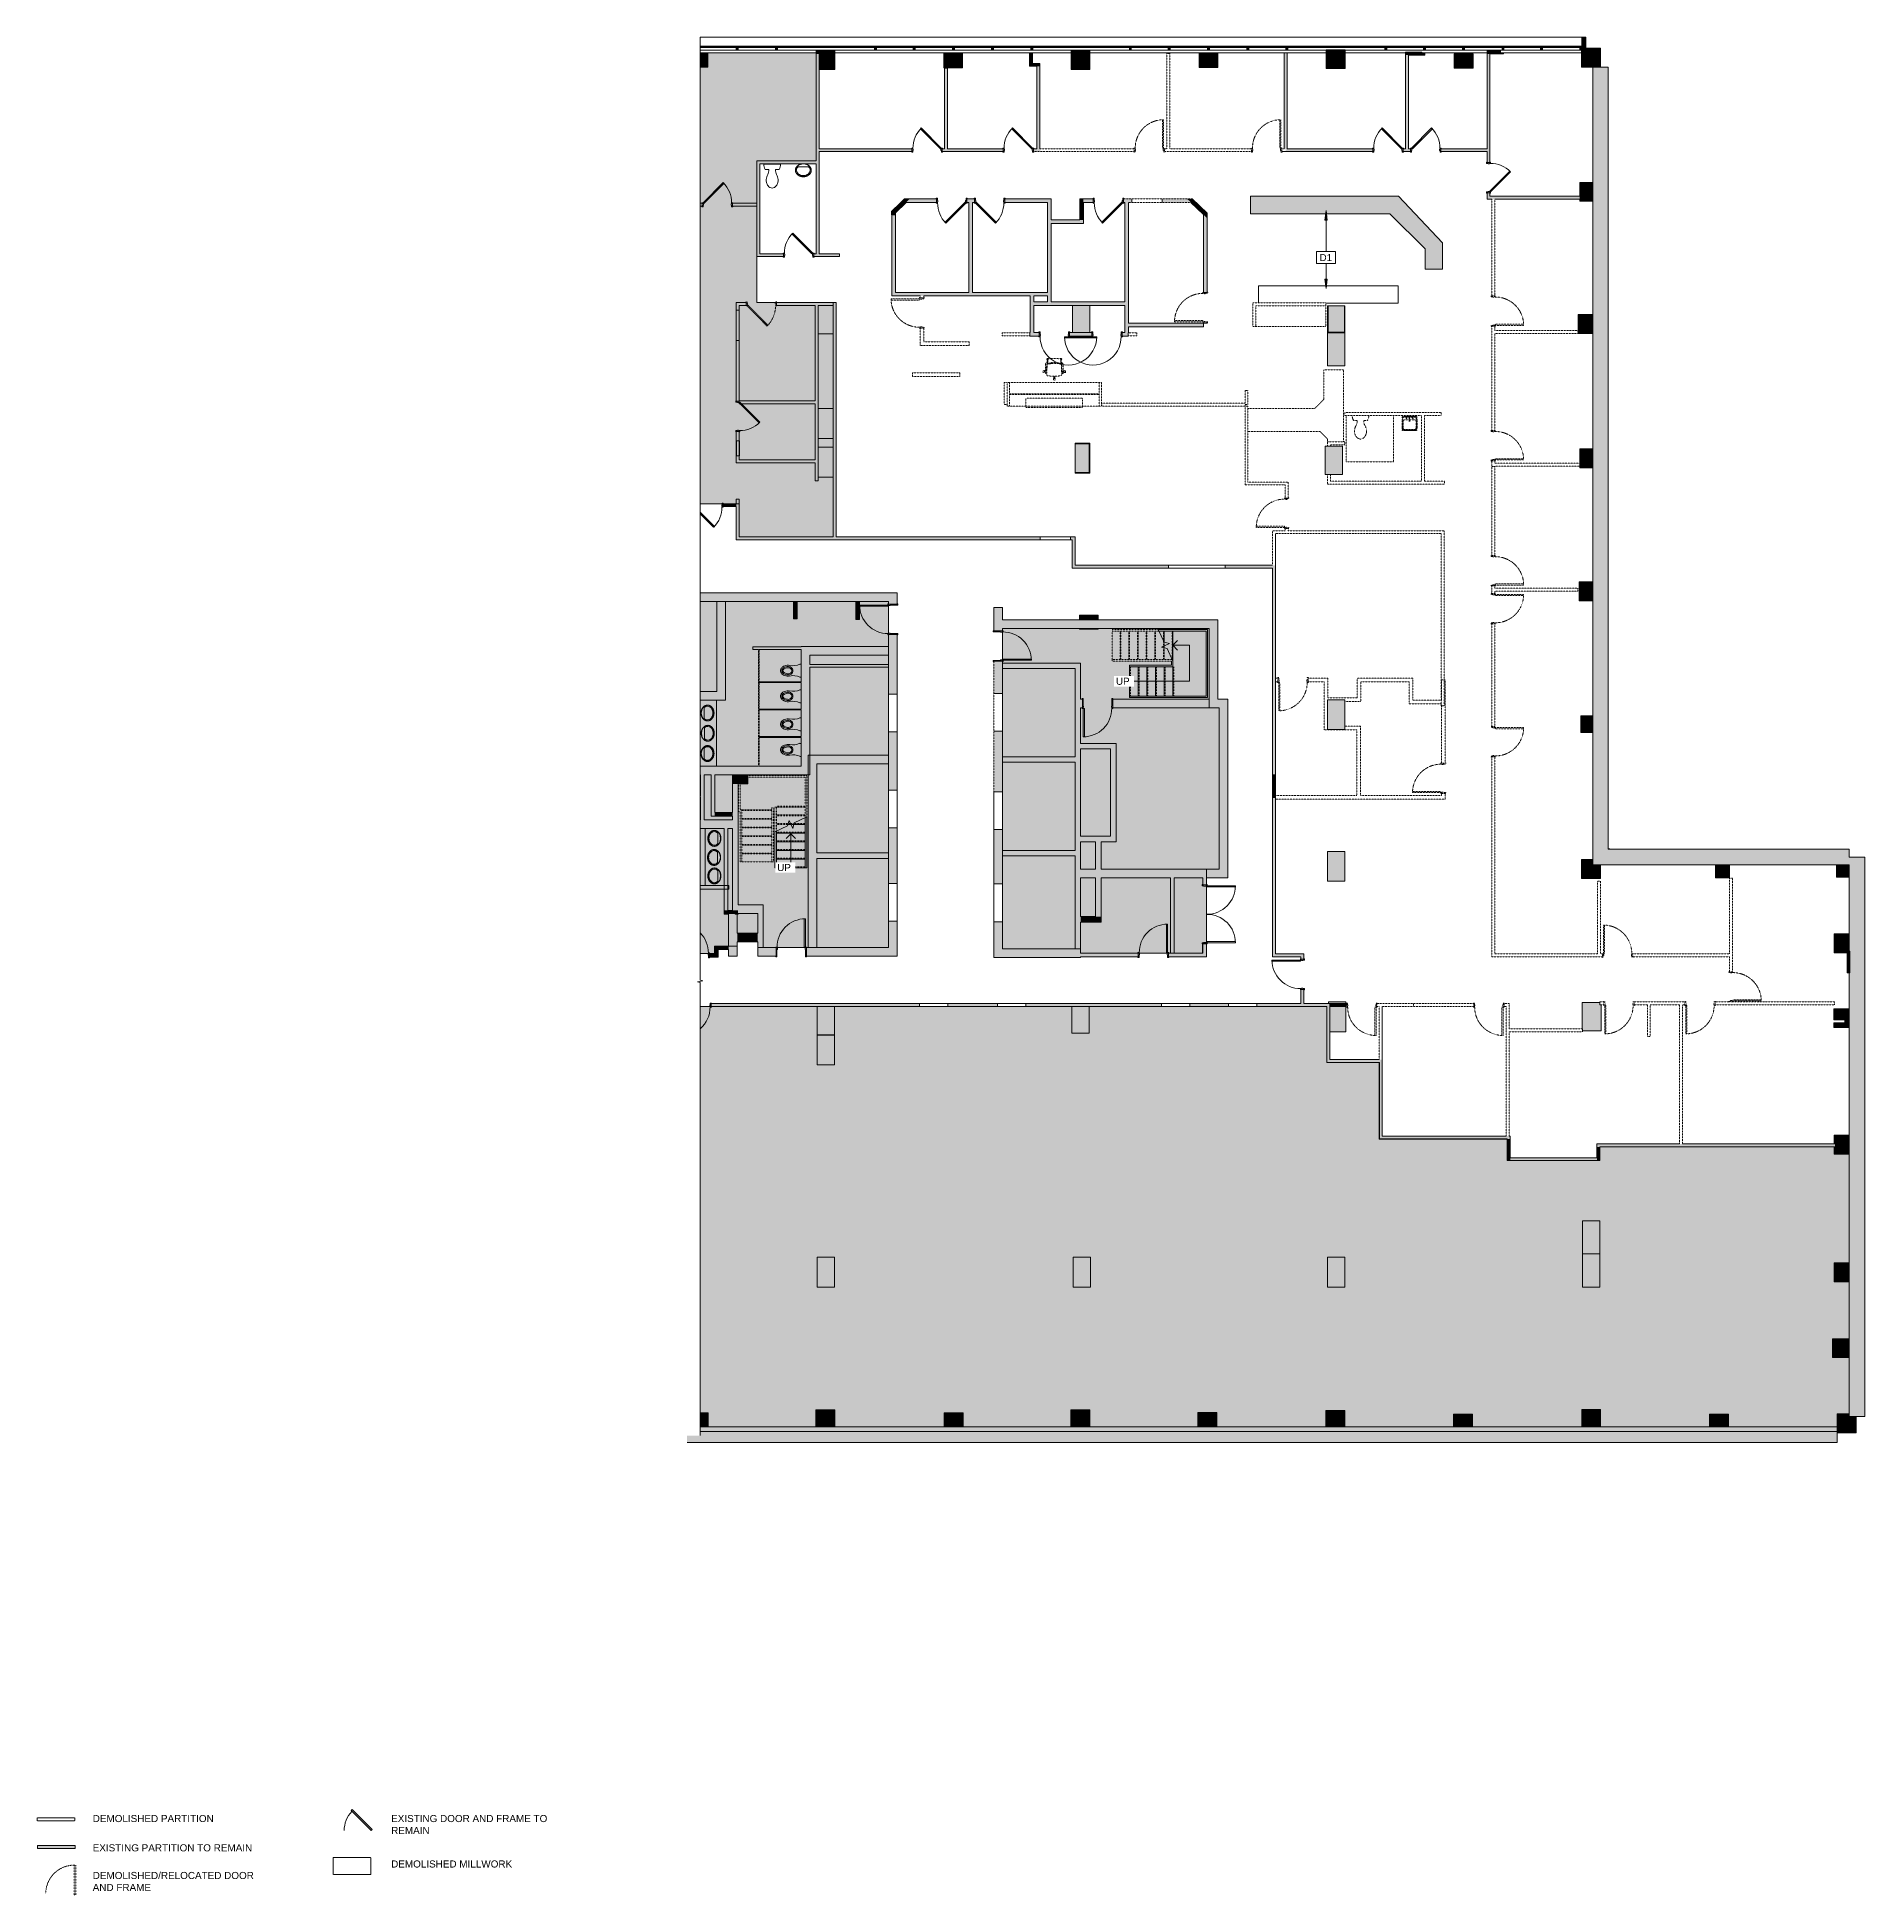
# Model space of a CAD drawing. Header units: inches. Extents: x 628 to 2949, y -226 to 2134.
import ezdxf

# ---------------------------------------------------------------- set-up
doc = ezdxf.new("R2010")
doc.units = ezdxf.units.IN
doc.header["$MEASUREMENT"] = 0
for name, pattern in [('Dash 1_16_', [0.125, 0.0625, -0.0625]), ('Demolished', [0.1875, 0.125, -0.0625]), ('Demolished 3_16_', [0.28125, 0.1875, -0.09375]), ('Overhead 1_16_', [0.101562, 0.0625, -0.039062])]:
    doc.linetypes.add(name, pattern=pattern)
for name, color, linetype, lineweight in [('A-ANNO-KEYN', 231, 'Continuous', 9), ('A-COLS', 52, 'Continuous', 13), ('A-DETL', 90, 'Continuous', 9), ('A-DETL-DEMO', 6, 'Demolished 3_16_', 9), ('A-DETL-GENF', 92, 'Continuous', 9), ('A-DETL-MEDM', 33, 'Continuous', 20), ('A-DETL-THIN', 151, 'Continuous', 9), ('A-DOOR', 31, 'Continuous', 13), ('A-GLAZ-CURT', 52, 'Continuous', 13), ('A-GLAZ-CWMG', 51, 'Continuous', 13), ('A-WALL', 113, 'Continuous', 13), ('A-WALL-PATT', 111, 'Continuous', 13), ('G-ANNO-TEXT', 231, 'Continuous', 9), ('I-FURN', 30, 'Demolished', 9), ('I-FURN-PNLS', 30, 'Demolished', 9), ('I-FURN-PNLS-HDLN', 30, 'Demolished', 9), ('I-WALL', 2, 'Continuous', 13), ('P-SANR-FIXT', 6, 'Demolished', 9), ('Q-CASE', 31, 'Demolished', 9), ('S-STRS', 31, 'Continuous', 13), ('S-STRS-ANNO', 31, 'Continuous', 9), ('S-STRS-IDEN', 31, 'Continuous', 9), ('S-STRS-MBND', 31, 'Continuous', 13)]:
    doc.layers.add(name, color=color, linetype=linetype, lineweight=lineweight)
doc.styles.add('Arial', font='arial.ttf', dxfattribs={"height": 9})
doc.styles.add('Swis721 Lt BT', font='swissl.ttf', dxfattribs={"height": 9})

msp = doc.modelspace()

# ---------------------------------------------------------------- texts
at = {"layer": 'A-ANNO-KEYN', "insert": (2256.1, 1858.4), "char_height": 9, "width": 19.695, "attachment_point": 1, "style": 'Arial'}
msp.add_mtext('D1', dxfattribs=at)
msp.add_mtext('D1', dxfattribs=at)
at = {"layer": 'G-ANNO-TEXT', "color": 7, "char_height": 9, "attachment_point": 1, "style": 'Swis721 Lt BT'}
for s, insert, width in [('DEMOLISHED PARTITION ', (698.1, -124.2), 180.891), ('EXISTING DOOR AND FRAME TO ', (1077.1, -124.2), 233.007), ('REMAIN', (1077.1, -139.4), 56.055), ('EXISTING PARTITION TO REMAIN', (698.1, -161.4), 229.674), ('DEMOLISHED MILLWORK', (1077.1, -181.9), 179.376), ('AND FRAME', (698.1, -211.7), 85.749), ('DEMOLISHED/RELOCATED DOOR ', (698.1, -196.5), 242.703)]:
    msp.add_mtext(s, dxfattribs=dict(at, insert=insert, width=width))

# ---------------------------------------------------------------- blocks, each defined once
blk = doc.blocks.new('Door - Single - Solid Door-7733015-Level XX  DEMOLITION')
at = {"layer": 'A-DOOR'}
h = blk.add_hatch(color=10, dxfattribs=at)
h.paths.add_polyline_path([(23.6, 2.7), (22.1, 2.7), (22.1, 1.2), (21.6, 1.2), (21.6, -0.3), (22.1, -0.3), (22.1, -2.5), (23.6, -2.5), (23.6, -1.8), (23.2, -1.8), (23.2, 2), (23.6, 2), (23.6, 2.5)], flags=0)
h.paths.add_polyline_path([(-13.6, -0.3), (-13.6, 1.2), (-14.1, 1.2), (-14.1, 2), (-15.3, 2), (-15.3, -1.8), (-15.6, -1.8), (-15.6, -2.5), (-14.1, -2.5), (-14.1, -0.3)], flags=0)
at = {"layer": 'A-DOOR', "color": 8, "lineweight": 20}
for p, q in [((-14, 2.7), (11.4, 28.2)), ((12.4, 27.2), (-13, 1.7)), ((11.4, 28.2), (12.4, 27.2)), ((-14.1, 1.2), (-14.1, 2)), ((-13.6, 1.2), (-14.1, 1.2)), ((-13, 1.7), (-14, 2.7)), ((-13.6, -0.3), (-13.6, 1.2)), ((22.1, 1.2), (21.6, 1.2)), ((21.6, 1.2), (21.6, -0.3)), ((23.6, 2.7), (22.1, 2.7)), ((22.1, 2.7), (22.1, 1.2)), ((23.6, 2), (23.6, 2.7)), ((-15.6, -1.8), (-15.6, -2.5)), ((-15.6, -2.5), (-14.1, -2.5)), ((-14.1, -2.5), (-14.1, -0.3)), ((-14.1, -0.3), (-13.6, -0.3)), ((21.6, -0.3), (22.1, -0.3)), ((22.1, -0.3), (22.1, -2.5)), ((22.1, -2.5), (23.6, -2.5)), ((23.6, -2.5), (23.6, -1.8))]:
    blk.add_line(p, q, dxfattribs=at)
at = {"layer": 'A-DOOR', "lineweight": 9}
blk.add_arc((-14, 2.7), 36, 359.5, 45, dxfattribs=at)
blk = doc.blocks.new('Door - Single - Solid Door-7733018-Level XX  DEMOLITION')
at = {"layer": 'A-DOOR', "color": 250, "linetype": 'Demolished', "lineweight": 20}
for p, q in [((-15.6, 2.5), (-14.1, 2.5)), ((-15.6, 1.8), (-15.6, 2.5)), ((-14.1, 2.5), (-14.1, 0.3)), ((-14.1, 0.3), (-13.6, 0.3)), ((-13.6, 0.3), (-13.6, -1.2)), ((21.6, 0.3), (22.1, 0.3)), ((21.6, -1.2), (21.6, 0.3)), ((22.1, 2.5), (23.6, 2.5)), ((22.1, 0.3), (22.1, 2.5)), ((23.6, 2.5), (23.6, 1.8)), ((-15.6, -2.7), (-15.6, -2)), ((-14.1, -2.7), (-15.6, -2.7)), ((-14.1, -1.2), (-14.1, -2.7)), ((-13.6, -1.2), (-14.1, -1.2)), ((-13, -1.7), (-14, -2.7)), ((-14, -2.7), (11.4, -28.2)), ((12.4, -27.2), (-13, -1.7)), ((22.1, -1.2), (21.6, -1.2)), ((22.1, -2.7), (22.1, -1.2)), ((23.6, -2.7), (22.1, -2.7)), ((23.6, -2), (23.6, -2.7)), ((11.4, -28.2), (12.4, -27.2))]:
    blk.add_line(p, q, dxfattribs=at)
at = {"layer": 'A-DOOR', "color": 7, "linetype": 'Demolished', "lineweight": 9}
blk.add_arc((-14, -2.7), 36, 315, 0.5, dxfattribs=at)
blk = doc.blocks.new('Door - Single - Solid Door-V1-Level XX  DEMOLITION')
at = {"layer": 'A-DOOR'}
h = blk.add_hatch(color=10, dxfattribs=at)
h.paths.add_polyline_path([(23.2, -2.5), (23.6, -2.5), (23.6, -1.8), (23.2, -1.8), (23.2, 2), (23.6, 2), (23.6, 2.7), (22.1, 2.7), (22.1, 1.2), (21.6, 1.2), (21.6, -0.3), (22.1, -0.3), (22.1, -2.5)], flags=0)
h.paths.add_polyline_path([(-15.6, -2.5), (-14.1, -2.5), (-14.1, -0.3), (-13.6, -0.3), (-13.6, 1.2), (-14.1, 1.2), (-14.1, 2.7), (-15.6, 2.7), (-15.6, 2), (-15.3, 2), (-15.3, -1.8), (-15.6, -1.8)], flags=0)
at = {"layer": 'A-DOOR', "color": 8, "lineweight": 20}
for p, q in [((-14, 2.7), (11.4, 28.2)), ((12.4, 27.2), (-13, 1.7)), ((11.4, 28.2), (12.4, 27.2)), ((-15.6, 2.7), (-15.6, 2)), ((-14.1, 2.7), (-15.6, 2.7)), ((-14.1, 1.2), (-14.1, 2.7)), ((-13.6, 1.2), (-14.1, 1.2)), ((-13, 1.7), (-14, 2.7)), ((-13.6, -0.3), (-13.6, 1.2)), ((22.1, 1.2), (21.6, 1.2)), ((21.6, 1.2), (21.6, -0.3)), ((23.6, 2.7), (22.1, 2.7)), ((22.1, 2.7), (22.1, 1.2)), ((23.6, 2), (23.6, 2.7)), ((-15.6, -1.8), (-15.6, -2.5)), ((-15.6, -2.5), (-14.1, -2.5)), ((-14.1, -2.5), (-14.1, -0.3)), ((-14.1, -0.3), (-13.6, -0.3)), ((21.6, -0.3), (22.1, -0.3)), ((22.1, -0.3), (22.1, -2.5)), ((22.1, -2.5), (23.6, -2.5)), ((23.6, -2.5), (23.6, -1.8))]:
    blk.add_line(p, q, dxfattribs=at)
at = {"layer": 'A-DOOR', "lineweight": 9}
blk.add_arc((-14, 2.7), 36, 359.5, 45, dxfattribs=at)
blk = doc.blocks.new('Door - Single - Solid Door-7732912-Level XX  DEMOLITION')
at = {"layer": 'A-DOOR'}
h = blk.add_hatch(color=10, dxfattribs=at)
h.paths.add_polyline_path([(22.1, 2.5), (22.1, 0.3), (21.6, 0.3), (21.6, -1.2), (22.1, -1.2), (22.1, -2.7), (23.6, -2.7), (23.6, -2), (23.2, -2), (23.2, 1.8), (23.6, 1.8), (23.6, 2.5), (23.2, 2.5)], flags=0)
h.paths.add_polyline_path([(-14.7, 2.5), (-15.6, 2.5), (-15.6, 1.8), (-15.3, 1.8), (-15.3, -2), (-15.6, -2), (-15.6, -2.7), (-14.1, -2.7), (-14.1, -1.2), (-13.6, -1.2), (-13.6, 0.3), (-14.1, 0.3), (-14.1, 2.5)], flags=0)
at = {"layer": 'A-DOOR', "color": 8, "lineweight": 20}
for p, q in [((-15.6, 2.5), (-14.1, 2.5)), ((-15.6, 1.8), (-15.6, 2.5)), ((-14.1, 2.5), (-14.1, 0.3)), ((-14.1, 0.3), (-13.6, 0.3)), ((-13.6, 0.3), (-13.6, -1.2)), ((21.6, 0.3), (22.1, 0.3)), ((21.6, -1.2), (21.6, 0.3)), ((22.1, 2.5), (23.6, 2.5)), ((22.1, 0.3), (22.1, 2.5)), ((23.6, 2.5), (23.6, 1.8)), ((-15.6, -2.7), (-15.6, -2)), ((-14.1, -2.7), (-15.6, -2.7)), ((-14.1, -1.2), (-14.1, -2.7)), ((-13.6, -1.2), (-14.1, -1.2)), ((-13, -1.7), (-14, -2.7)), ((-14, -2.7), (11.4, -28.2)), ((12.4, -27.2), (-13, -1.7)), ((22.1, -1.2), (21.6, -1.2)), ((22.1, -2.7), (22.1, -1.2)), ((23.6, -2.7), (22.1, -2.7)), ((23.6, -2), (23.6, -2.7)), ((11.4, -28.2), (12.4, -27.2))]:
    blk.add_line(p, q, dxfattribs=at)
at = {"layer": 'A-DOOR', "lineweight": 9}
blk.add_arc((-14, -2.7), 36, 315, 0.5, dxfattribs=at)
blk = doc.blocks.new('Door - Single - Solid Door-7162407-Level XX  DEMOLITION')
at = {"layer": 'A-DOOR', "color": 250, "linetype": 'Demolished', "lineweight": 20}
for p, q in [((-15.6, 2.5), (-14.1, 2.5)), ((-15.6, 1.8), (-15.6, 2.5)), ((-14.1, 2.5), (-14.1, 0.3)), ((-14.1, 0.3), (-13.6, 0.3)), ((-13.6, 0.3), (-13.6, -1.2)), ((21.6, 0.3), (22.1, 0.3)), ((21.6, -1.2), (21.6, 0.3)), ((22.1, 2.5), (23.6, 2.5)), ((22.1, 0.3), (22.1, 2.5)), ((23.6, 2.5), (23.6, 1.8)), ((-15.6, -2.7), (-15.6, -2)), ((-14.1, -2.7), (-15.6, -2.7)), ((-14.1, -1.2), (-14.1, -2.7)), ((-13.6, -1.2), (-14.1, -1.2)), ((-12.6, -2.7), (-14, -2.7)), ((-14, -2.7), (-14, -38.7)), ((-12.6, -38.7), (-12.6, -2.7)), ((22.1, -1.2), (21.6, -1.2)), ((22.1, -2.7), (22.1, -1.2)), ((23.6, -2.7), (22.1, -2.7)), ((23.6, -2), (23.6, -2.7)), ((-14, -38.7), (-12.6, -38.7))]:
    blk.add_line(p, q, dxfattribs=at)
at = {"layer": 'A-DOOR', "color": 7, "linetype": 'Demolished', "lineweight": 9}
blk.add_arc((-14, -2.7), 36, 270, 0.5, dxfattribs=at)
blk = doc.blocks.new('Door - Single - Solid Door-7732936-Level XX  DEMOLITION')
at = {"layer": 'A-DOOR'}
h = blk.add_hatch(color=10, dxfattribs=at)
h.paths.add_polyline_path([(23.6, -2.5), (23.6, -1.8), (23.2, -1.8), (23.2, 2), (23.6, 2), (23.6, 2.7), (22.1, 2.7), (22.1, 1.2), (21.6, 1.2), (21.6, -0.3), (22.1, -0.3), (22.1, -2.5), (23.2, -2.5)], flags=0)
h.paths.add_polyline_path([(-15.3, -2.5), (-14.1, -2.5), (-14.1, -0.3), (-13.6, -0.3), (-13.6, 1.2), (-14.1, 1.2), (-14.1, 2.7), (-15.6, 2.7), (-15.6, 2), (-15.3, 2), (-15.3, -1.8), (-15.6, -1.8), (-15.6, -2.5)], flags=0)
at = {"layer": 'A-DOOR', "color": 8, "lineweight": 20}
for p, q in [((-14, 2.7), (11.4, 28.2)), ((12.4, 27.2), (-13, 1.7)), ((11.4, 28.2), (12.4, 27.2)), ((-15.6, 2.7), (-15.6, 2)), ((-14.1, 2.7), (-15.6, 2.7)), ((-14.1, 1.2), (-14.1, 2.7)), ((-13.6, 1.2), (-14.1, 1.2)), ((-13, 1.7), (-14, 2.7)), ((-13.6, -0.3), (-13.6, 1.2)), ((22.1, 1.2), (21.6, 1.2)), ((21.6, 1.2), (21.6, -0.3)), ((23.6, 2.7), (22.1, 2.7)), ((22.1, 2.7), (22.1, 1.2)), ((23.6, 2), (23.6, 2.7)), ((-15.6, -1.8), (-15.6, -2.5)), ((-15.6, -2.5), (-14.1, -2.5)), ((-14.1, -2.5), (-14.1, -0.3)), ((-14.1, -0.3), (-13.6, -0.3)), ((21.6, -0.3), (22.1, -0.3)), ((22.1, -0.3), (22.1, -2.5)), ((22.1, -2.5), (23.6, -2.5)), ((23.6, -2.5), (23.6, -1.8))]:
    blk.add_line(p, q, dxfattribs=at)
at = {"layer": 'A-DOOR', "lineweight": 9}
blk.add_arc((-14, 2.7), 36, 359.5, 45, dxfattribs=at)
blk = doc.blocks.new('Door - Single - Solid Door-7174112-Level XX  DEMOLITION')
at = {"layer": 'A-DOOR', "color": 250, "linetype": 'Demolished', "lineweight": 20}
for p, q in [((-14, 38.7), (-12.6, 38.7)), ((-14, 2.7), (-14, 38.7)), ((-12.6, 38.7), (-12.6, 2.7)), ((-15.6, 2.7), (-15.6, 2)), ((-14.1, 2.7), (-15.6, 2.7)), ((-14.1, 1.2), (-14.1, 2.7)), ((-13.6, 1.2), (-14.1, 1.2)), ((-12.6, 2.7), (-14, 2.7)), ((-13.6, -0.3), (-13.6, 1.2)), ((22.1, 1.2), (21.6, 1.2)), ((21.6, 1.2), (21.6, -0.3)), ((23.6, 2.7), (22.1, 2.7)), ((22.1, 2.7), (22.1, 1.2)), ((23.6, 2), (23.6, 2.7)), ((-15.6, -1.8), (-15.6, -2.5)), ((-15.6, -2.5), (-14.1, -2.5)), ((-14.1, -2.5), (-14.1, -0.3)), ((-14.1, -0.3), (-13.6, -0.3)), ((21.6, -0.3), (22.1, -0.3)), ((22.1, -0.3), (22.1, -2.5)), ((22.1, -2.5), (23.6, -2.5)), ((23.6, -2.5), (23.6, -1.8))]:
    blk.add_line(p, q, dxfattribs=at)
at = {"layer": 'A-DOOR', "color": 7, "linetype": 'Demolished', "lineweight": 9}
blk.add_arc((-14, 2.7), 36, 359.5, 90, dxfattribs=at)
blk = doc.blocks.new('Door - Single - Solid Door-V2-Level XX  DEMOLITION')
at = {"layer": 'A-DOOR', "color": 250, "linetype": 'Demolished', "lineweight": 20}
for p, q in [((-15.2, 2.5), (-14.1, 2.5)), ((-14.1, 2.5), (-14.1, 0.3)), ((-14.1, 0.3), (-13.6, 0.3)), ((-13.6, 0.3), (-13.6, -1.2)), ((21.6, 0.3), (22.1, 0.3)), ((21.6, -1.2), (21.6, 0.3)), ((22.1, 2.5), (23.6, 2.5)), ((22.1, 0.3), (22.1, 2.5)), ((23.6, 2.5), (23.6, 1.8)), ((-14.1, -2.7), (-15.2, -2.7)), ((-14.1, -1.2), (-14.1, -2.7)), ((-13.6, -1.2), (-14.1, -1.2)), ((-12.6, -2.7), (-14, -2.7)), ((-14, -2.7), (-14, -38.7)), ((-12.6, -38.7), (-12.6, -2.7)), ((22.1, -1.2), (21.6, -1.2)), ((22.1, -2.7), (22.1, -1.2)), ((23.6, -2.7), (22.1, -2.7)), ((23.6, -2), (23.6, -2.7)), ((-14, -38.7), (-12.6, -38.7))]:
    blk.add_line(p, q, dxfattribs=at)
at = {"layer": 'A-DOOR', "color": 7, "linetype": 'Demolished', "lineweight": 9}
blk.add_arc((-14, -2.7), 36, 270, 0.5, dxfattribs=at)
blk = doc.blocks.new('F - Reception Desk2_2 - Reception - Back-6915585-Level XX  DEMOLITION')
at = {"layer": 'I-FURN', "color": 7}
for p, q in [((-11.3, 53.1), (-11.3, 42.5)), ((-9.9, 42.6), (-9.6, 53)), ((-8.1, 60.8), (-9.7, 59.6)), ((-9.7, 59.6), (-8.9, 58.5)), ((-9.1, 53.9), (-8.1, 54.8)), ((-9.1, 51.2), (-9.1, 51.1)), ((-8.7, 54.2), (-8.9, 53)), ((-8.6, 54.8), (-8.2, 54.9)), ((-8.3, 59.5), (-8.4, 55.6)), ((-8.4, 55.6), (-8.3, 59.4)), ((-7.3, 59.7), (-8.1, 60.8)), ((-5.6, 54.8), (-4.8, 53.7)), ((-3.7, 53.9), (-4.5, 55)), ((4.5, 55), (3.7, 53.9)), ((4.8, 53.7), (5.6, 54.8)), ((8.1, 60.8), (7.3, 59.7)), ((9.7, 59.6), (8.1, 60.8)), ((8.1, 54.8), (9.1, 53.9)), ((8.2, 54.9), (8.6, 54.8)), ((8.4, 55.6), (8.3, 59.5)), ((8.3, 59.4), (8.4, 55.6)), ((8.9, 53), (8.7, 54.2)), ((8.9, 58.5), (9.7, 59.6)), ((9.1, 51.1), (9.1, 51.2)), ((9.6, 53), (9.9, 42.6)), ((11.3, 42.5), (11.3, 53.1)), ((-12.6, 45), (-14.7, 44.3)), ((-14.7, 44.3), (-14.1, 42.4)), ((-14.1, 42.4), (-11.9, 43.1)), ((-12.5, 43.7), (-12.7, 44.1)), ((-12.7, 44.1), (-12.5, 43.7)), ((-12.4, 44.5), (-12.6, 45)), ((-11.3, 44.8), (-12.4, 44.5)), ((-12.1, 43.5), (-11.3, 43.8)), ((-11.9, 43.1), (-12.1, 43.5)), ((-11.3, 42.5), (-11.3, 41.7)), ((-9.9, 44.3), (-9.4, 44.4)), ((-9.9, 41.6), (-9.9, 42.6)), ((-9.4, 45.5), (-9.8, 45.3)), ((-0.5, 35.1), (-1, 35.1)), ((-1, 35.1), (-1, 32.9)), ((-1, 32.9), (1, 32.9)), ((-0.5, 38.1), (-0.5, 35.1)), ((0.3, 34.7), (-0.3, 34.7)), ((-0.2, 34.8), (0.3, 34.8)), ((0.5, 35.1), (0.5, 38.1)), ((1, 35.1), (0.5, 35.1)), ((1, 32.9), (1, 35.1)), ((9.8, 45.3), (9.4, 45.5)), ((9.4, 44.4), (9.9, 44.3)), ((9.9, 42.6), (9.9, 41.6)), ((12.4, 44.5), (11.3, 44.8)), ((11.3, 43.8), (12.1, 43.5)), ((11.3, 41.7), (11.3, 42.5)), ((12.1, 43.5), (11.9, 43.1)), ((11.9, 43.1), (14.1, 42.4)), ((12.6, 45), (12.4, 44.5)), ((12.7, 44.1), (12.5, 43.7)), ((12.5, 43.7), (12.7, 44.1)), ((14.7, 44.3), (12.6, 45)), ((14.1, 42.4), (14.7, 44.3)), ((36, 10), (-36, 10)), ((-36, 10), (-36, -2)), ((36, -2), (36, 10)), ((-36, -2), (36, -2))]:
    blk.add_line(p, q, dxfattribs=at)
for centre, radius, start, end in [((-7.9, 51.9), 3.63, 121.9522, 161.8211), ((-4.7, 46.9), 9.61, 116.0036, 121.9522), ((-8.2, 52.9), 1.39, 132.8922, 177.1987), ((144.1, 40.7), 153.5, 175.4787, 180.5251), ((-8.2, 52.6), 0.763, 84.2338, 165.7662), ((0, 27.3), 33.2, 104.5766, 105.5522), ((-36.1, 58), 27.2, 355.9857, 2.5118), ((-5.2, 55.9), 3.74, 175.9857, 189.9064), ((-8.3, 55.3), 0.613, 189.9064, 237.4573), ((-7.4, 55.5), 1.05, 178.8214, 214.7998), ((-7.4, 55.5), 1.05, 178.8214, 264.0446), ((0, 27.7), 32.9, 75.3075, 104.696), ((-11.3, 96.1), 42.8, 274.2301, 280.0233), ((0, 21.5), 33.8, 77.2285, 102.7715), ((0, 32), 22.2, 79.9767, 100.0233), ((11.3, 96.1), 42.8, 259.9767, 265.7699), ((7.4, 55.5), 1.05, 275.9554, 1.1786), ((7.4, 55.5), 1.05, 325.2002, 1.1786), ((8.2, 52.6), 0.763, 14.2338, 95.7662), ((0, 27.3), 33.2, 74.4478, 75.4234), ((8.3, 55.3), 0.613, 302.5427, 350.0936), ((36.1, 58), 27.2, 177.4882, 184.0143), ((5.2, 55.9), 3.74, 350.0936, 4.0143), ((4.7, 46.9), 9.61, 58.0478, 63.9964), ((-144.1, 40.7), 153.5, 359.4749, 4.5213), ((8.2, 52.9), 1.39, 2.8013, 47.1078), ((7.9, 51.9), 3.63, 18.1789, 58.0478), ((-12.3, 44.1), 0.406, 121.476, 161.9041), ((-12.3, 44.1), 0.407, 107.1651, 176.8349), ((-12.3, 44.1), 0.406, 108, 175.3801), ((-12.2, 43.9), 0.406, 220.6199, 274.524), ((-12.2, 43.9), 0.407, 219.1651, 288.8349), ((-12.2, 43.9), 0.406, 220.6199, 288), ((-10.6, 42.3), 0.956, 221.8901, 314.1099), ((-8.2, 39.7), 1.31, 200.0433, 249.9567), ((0, 123), 85, 264.1475, 275.8525), ((-0.1, 35.1), 0.407, 179.1651, 248.8349), ((-0.1, 35.1), 0.406, 180, 247.3801), ((-0.1, 35.1), 0.406, 193.476, 233.9041), ((0.1, 35.1), 0.407, 291.1651, 0.8349), ((0.1, 35.1), 0.406, 292.6199, 360), ((0.1, 35.1), 0.406, 306.0959, 346.524), ((8.2, 39.7), 1.31, 290.0433, 339.9567), ((10.6, 42.3), 0.956, 225.8901, 318.1099), ((12.2, 43.9), 0.407, 251.1651, 320.8349), ((12.2, 43.9), 0.406, 252, 319.3801), ((12.2, 43.9), 0.406, 265.476, 305.9041), ((12.3, 44.1), 0.407, 3.1651, 72.8349), ((12.3, 44.1), 0.406, 4.6199, 72), ((12.3, 44.1), 0.406, 4.6199, 45.0479)]:
    blk.add_arc(centre, radius, start, end, dxfattribs=at)
at = {"layer": 'I-FURN-PNLS', "color": 7}
for p, q in [((60, 30), (-60, 30)), ((-57, 0), (-57, 30)), ((57, 0), (57, 30)), ((60, 0), (60, 30)), ((-60, 1.9), (-60, 0)), ((-60, 0), (-36, 0)), ((57, 15.5), (-57, 15.5)), ((-57, 14.5), (57, 14.5)), ((36, 10), (-36, 10)), ((-36, 10), (-36, -2)), ((36, -2), (36, 10)), ((-36, -2), (36, -2)), ((36, 0), (60, 0))]:
    blk.add_line(p, q, dxfattribs=at)
at = {"layer": 'I-FURN-PNLS-HDLN', "color": 7}
blk.add_line((-36, 0), (36, 0), dxfattribs=at)
blk = doc.blocks.new('Door - Single - Solid Door-7669184-Level XX  DEMOLITION')
at = {"layer": 'A-DOOR'}
h = blk.add_hatch(color=10, dxfattribs=at)
h.paths.add_polyline_path([(-14.1, -3.2), (-14.1, -1.7), (-13.6, -1.7), (-13.6, -0.2), (-14.1, -0.2), (-14.1, 3), (-15.6, 3), (-15.6, 2.2), (-15.3, 2.2), (-15.3, -2.4), (-15.6, -2.4), (-15.6, -3.2), (-15.3, -3.2)], flags=0)
h.paths.add_polyline_path([(23.2, -3.2), (23.6, -3.2), (23.6, -2.4), (23.2, -2.4), (23.2, 2.2), (23.6, 2.2), (23.6, 3), (22.1, 3), (22.1, -0.2), (21.6, -0.2), (21.6, -1.7), (22.1, -1.7), (22.1, -3.2), (22.7, -3.2)], flags=0)
at = {"layer": 'A-DOOR', "color": 8, "lineweight": 20}
for p, q in [((-15.6, 3), (-14.1, 3)), ((-15.6, 2.2), (-15.6, 3)), ((-14.1, 3), (-14.1, -0.2)), ((22.1, 3), (23.6, 3)), ((22.1, -0.2), (22.1, 3)), ((23.6, 3), (23.6, 2.2)), ((-50, -3.2), (-50, -4.5)), ((-14, -3.2), (-50, -3.2)), ((-50, -4.5), (-14, -4.5)), ((-15.6, -3.2), (-15.6, -2.4)), ((-14.1, -0.2), (-13.6, -0.2)), ((-14.1, -1.7), (-14.1, -3.2)), ((-13.6, -1.7), (-14.1, -1.7)), ((-14, -4.5), (-14, -3.2)), ((-13.6, -0.2), (-13.6, -1.7)), ((21.6, -0.2), (22.1, -0.2)), ((21.6, -1.7), (21.6, -0.2)), ((22.1, -1.7), (21.6, -1.7)), ((22.1, -3.2), (22.1, -1.7)), ((23.6, -3.2), (22.1, -3.2)), ((23.6, -2.4), (23.6, -3.2))]:
    blk.add_line(p, q, dxfattribs=at)
at = {"layer": 'A-DOOR', "lineweight": 9}
blk.add_arc((-14, -3.2), 36, 180, 0.5, dxfattribs=at)
blk = doc.blocks.new('Door - Single - Solid Door-7669203-Level XX  DEMOLITION')
at = {"layer": 'A-DOOR'}
h = blk.add_hatch(color=10, dxfattribs=at)
h.paths.add_polyline_path([(-14.1, 3.2), (-15.6, 3.2), (-15.6, 2.4), (-15.3, 2.4), (-15.3, -2.2), (-15.6, -2.2), (-15.6, -3), (-14.1, -3), (-14.1, 0.2), (-13.6, 0.2), (-13.6, 1.7), (-14.1, 1.7), (-14.1, 3)], flags=0)
h.paths.add_polyline_path([(22.1, 3.2), (22.1, 1.7), (21.6, 1.7), (21.6, 0.2), (22.1, 0.2), (22.1, -3), (23.6, -3), (23.6, -2.2), (23.2, -2.2), (23.2, 2.4), (23.6, 2.4), (23.6, 3.2), (23.2, 3.2)], flags=0)
at = {"layer": 'A-DOOR', "color": 8, "lineweight": 20}
for p, q in [((-50, 4.5), (-14, 4.5)), ((-50, 3.2), (-50, 4.5)), ((-14, 3.2), (-50, 3.2)), ((-15.6, 3.2), (-15.6, 2.4)), ((-14.1, 1.7), (-14.1, 3.2)), ((-13.6, 1.7), (-14.1, 1.7)), ((-14.1, -3), (-14.1, 0.2)), ((-14.1, 0.2), (-13.6, 0.2)), ((-14, 4.5), (-14, 3.2)), ((-13.6, 0.2), (-13.6, 1.7)), ((22.1, 1.7), (21.6, 1.7)), ((21.6, 1.7), (21.6, 0.2)), ((21.6, 0.2), (22.1, 0.2)), ((23.6, 3.2), (22.1, 3.2)), ((22.1, 3.2), (22.1, 1.7)), ((22.1, 0.2), (22.1, -3)), ((23.6, 2.4), (23.6, 3.2)), ((-15.6, -2.2), (-15.6, -3)), ((-15.6, -3), (-14.1, -3)), ((22.1, -3), (23.6, -3)), ((23.6, -3), (23.6, -2.2))]:
    blk.add_line(p, q, dxfattribs=at)
at = {"layer": 'A-DOOR', "lineweight": 9}
blk.add_arc((-14, 3.2), 36, 359.5, 180, dxfattribs=at)
blk = doc.blocks.new('Casework 2 - Casework 1-7096249-Level XX  DEMOLITION')
at = {"layer": 'Q-CASE', "color": 7}
for p, q in [((1682.6, 1669), (1682.6, 1695.3)), ((1593.6, 1669), (1682.6, 1669))]:
    blk.add_line(p, q, dxfattribs=at)
blk = doc.blocks.new('Door - Single - Solid Door-7355448-Level XX  DEMOLITION')
at = {"layer": 'A-DOOR'}
h = blk.add_hatch(color=10, dxfattribs=at)
h.paths.add_polyline_path([(23.6, -2.7), (23.6, -2), (23.2, -2), (23.2, 1.8), (23.6, 1.8), (23.6, 2.5), (22.1, 2.5), (22.1, 0.3), (21.6, 0.3), (21.6, -1.2), (22.1, -1.2), (22.1, -2.7), (23.2, -2.7)], flags=0)
h.paths.add_polyline_path([(-13.6, 0.3), (-14.1, 0.3), (-14.1, 2.5), (-15.6, 2.5), (-15.6, 1.8), (-15.3, 1.8), (-15.3, -2), (-15.6, -2), (-15.6, -2.7), (-14.1, -2.7), (-14.1, -1.2), (-13.6, -1.2)], flags=0)
at = {"layer": 'A-DOOR', "color": 8, "lineweight": 20}
for p, q in [((-15.6, 2.5), (-14.1, 2.5)), ((-15.6, 1.8), (-15.6, 2.5)), ((-14.1, 2.5), (-14.1, 0.3)), ((-14.1, 0.3), (-13.6, 0.3)), ((-13.6, 0.3), (-13.6, -1.2)), ((21.6, 0.3), (22.1, 0.3)), ((21.6, -1.2), (21.6, 0.3)), ((22.1, 2.5), (23.6, 2.5)), ((22.1, 0.3), (22.1, 2.5)), ((23.6, 2.5), (23.6, 1.8)), ((-15.6, -2.7), (-15.6, -2)), ((-14.1, -2.7), (-15.6, -2.7)), ((-14.1, -1.2), (-14.1, -2.7)), ((-13.6, -1.2), (-14.1, -1.2)), ((-12.6, -2.7), (-14, -2.7)), ((-14, -2.7), (-14, -38.7)), ((-12.6, -38.7), (-12.6, -2.7)), ((22.1, -1.2), (21.6, -1.2)), ((22.1, -2.7), (22.1, -1.2)), ((23.6, -2.7), (22.1, -2.7)), ((23.6, -2), (23.6, -2.7)), ((-14, -38.7), (-12.6, -38.7))]:
    blk.add_line(p, q, dxfattribs=at)
at = {"layer": 'A-DOOR', "lineweight": 9}
blk.add_arc((-14, -2.7), 36, 270, 0.5, dxfattribs=at)
blk = doc.blocks.new('Casework 5 - Casework 1-7099290-Level XX  DEMOLITION')
at = {"layer": 'Q-CASE', "color": 7}
for p, q in [((1900.6, 1711.4), (1875.8, 1711.4)), ((1875.8, 1711.4), (1875.8, 1673.9)), ((1900.6, 1619.8), (1900.6, 1711.4)), ((1864.1, 1662.2), (1779.5, 1662.2)), ((1875.8, 1673.9), (1864.1, 1662.2)), ((1779.5, 1632.9), (1870.9, 1632.9)), ((1870.9, 1632.9), (1880.4, 1623.4)), ((1880.4, 1623.4), (1880.4, 1619.8))]:
    blk.add_line(p, q, dxfattribs=at)
blk = doc.blocks.new('P-Toilet-Floor-3D - Floor Mount-7115712-Level XX  DEMOLITION')
at = {"layer": 'P-SANR-FIXT', "color": 7}
for p, q in [((18, 60.9), (-42, 60.9)), ((-42, 60.9), (-42, 1.9)), ((18, 1.9), (18, 60.9)), ((-8.7, 8.3), (-4.1, 8.3)), ((4.1, 8.3), (8.7, 8.3))]:
    blk.add_line(p, q, dxfattribs=at)
for centre, radius, start, end in [((0.9, 21.9), 8.56, 161.1064, 187.2133), ((2.7, 22.7), 10.1, 140.0681, 169.0843), ((0.2, 25.4), 6.45, 91.5969, 144.1622), ((-0.2, 25.4), 6.45, 35.8378, 88.4031), ((-2.7, 22.7), 10.1, 10.9157, 39.9319), ((-0.9, 21.9), 8.56, 352.7867, 18.8936), ((0.7, 2.2), 11.2, 147.1473, 181.5657), ((9.4, 22.9), 17.2, 187.2133, 208.7603), ((-17.8, 8.5), 13.7, 359.3911, 27.0003), ((17.8, 8.5), 13.7, 152.9997, 180.6089), ((-9.4, 22.9), 17.2, 331.2397, 352.7867), ((-0.7, 2.2), 11.2, 358.4343, 32.8527)]:
    blk.add_arc(centre, radius, start, end, dxfattribs=at)
blk = doc.blocks.new('P-Sink-Rectangular - PSR1918-3060176-Level XX  DEMOLITION')
at = {"layer": 'P-SANR-FIXT', "color": 7}
for p, q in [((-9.5, 5), (-9.3, 8.5)), ((-9.5, 5), (-9.3, 5)), ((-9.5, -5), (-9.5, 5)), ((-9.1, 8.5), (-9.3, 5)), ((-9.3, 5), (-9.3, -5)), ((-9, 8.8), (-5.5, 9)), ((-5.5, 8.8), (-9, 8.6)), ((-8.5, 5), (-8.4, 7)), ((-8.5, -5), (-8.5, 5)), ((-8.3, -5.5), (-8.3, 2.5)), ((-8.3, -5.5), (-8.3, 2.5)), ((-7.5, 7.9), (-5.5, 8)), ((-6.2, 4.6), (-0.5, 4.6)), ((-6.2, 4.6), (-0.5, 4.6)), ((-5.5, 9), (5.5, 9)), ((-5.5, 9), (-5.5, 8.8)), ((5.5, 8.8), (-5.5, 8.8)), ((-5.5, 8), (5.5, 8)), ((0.5, 4.6), (6.3, 4.6)), ((0.5, 4.6), (6.3, 4.6)), ((5.5, 9), (9, 8.8)), ((5.5, 9), (5.5, 8.8)), ((9, 8.6), (5.5, 8.8)), ((5.5, 8), (7.5, 7.9)), ((8.3, 2.5), (8.3, -5.5)), ((8.3, 2.5), (8.3, -5.5)), ((8.4, 7), (8.5, 5)), ((8.5, 5), (8.5, -5)), ((9.3, 5), (9.1, 8.5)), ((9.3, 8.5), (9.5, 5)), ((9.3, -5), (9.3, 5)), ((9.5, 5), (9.3, 5)), ((9.5, 5), (9.5, -5)), ((-9.5, -5), (-9.3, -5)), ((-9.3, -8.5), (-9.5, -5)), ((-9.3, -5), (-9.1, -8.5)), ((-9, -8.6), (-5.5, -8.8)), ((-5.5, -9), (-9, -8.8)), ((-8.4, -7), (-8.5, -5)), ((-5.5, -8), (-7.5, -7.9)), ((6.3, -7.6), (-6.2, -7.6)), ((6.3, -7.6), (-6.2, -7.6)), ((5.5, -8), (-5.5, -8)), ((-5.5, -9), (-5.5, -8.8)), ((-5.5, -8.8), (5.5, -8.8)), ((5.5, -9), (-5.5, -9)), ((7.5, -7.9), (5.5, -8)), ((5.5, -8.8), (9, -8.6)), ((5.5, -9), (5.5, -8.8)), ((9, -8.8), (5.5, -9)), ((8.5, -5), (8.4, -7)), ((9.1, -8.5), (9.3, -5)), ((9.5, -5), (9.3, -8.5)), ((9.5, -5), (9.3, -5))]:
    blk.add_line(p, q, dxfattribs=at)
at = {"layer": 'P-SANR-FIXT', "color": 7, "flags": 128}
for points in [[(-0.5, 7), (-0.5, 7), (-0.5, 7), (-0.5, 7), (-0.5, 6.9), (-0.5, 6.9), (-0.5, 6.9), (-0.5, 6.9), (-0.5, 6.9), (-0.5, 6.8), (-0.5, 6.8), (-0.5, 6.8), (-0.5, 6.7), (-0.5, 6.7), (-0.5, 6.7), (-0.5, 6.6), (-0.5, 6.6), (-0.5, 6.5), (-0.5, 6.5), (-0.5, 6.4), (-0.5, 6.4), (-0.5, 6.3), (-0.5, 6.2), (-0.5, 6.2), (-0.5, 6.1), (-0.5, 6), (-0.5, 6), (-0.5, 5.9), (-0.5, 5.8), (-0.5, 5.8), (-0.5, 5.7), (-0.5, 5.6), (-0.5, 5.5), (-0.5, 5.5), (-0.5, 5.4), (-0.5, 5.3), (-0.5, 5.2), (-0.5, 5.1), (-0.5, 5.1), (-0.5, 5), (-0.5, 4.9), (-0.5, 4.8), (-0.5, 4.7), (-0.5, 4.7), (-0.5, 4.6), (-0.5, 4.5), (-0.5, 4.4), (-0.5, 4.4), (-0.5, 4.3), (-0.5, 4.2), (-0.5, 4.1), (-0.5, 4.1), (-0.5, 4), (-0.5, 3.9), (-0.5, 3.9), (-0.5, 3.8), (-0.5, 3.7), (-0.5, 3.7), (-0.5, 3.6), (-0.5, 3.5), (-0.5, 3.5), (-0.5, 3.4), (-0.5, 3.4), (-0.5, 3.3), (-0.5, 3.3), (-0.5, 3.3), (-0.5, 3.2), (-0.5, 3.2), (-0.5, 3.1), (-0.5, 3.1), (-0.5, 3.1), (-0.5, 3.1), (-0.5, 3), (-0.5, 3), (-0.5, 3), (-0.5, 3), (-0.5, 3), (-0.5, 3), (-0.5, 3), (-0.5, 3)], [(0.5, 3), (0.5, 3), (0.5, 3), (0.5, 3), (0.5, 3), (0.5, 3), (0.5, 3), (0.5, 3), (0.5, 3.1), (0.5, 3.1), (0.5, 3.1), (0.5, 3.2), (0.5, 3.2), (0.5, 3.2), (0.5, 3.3), (0.5, 3.3), (0.5, 3.4), (0.5, 3.4), (0.5, 3.5), (0.5, 3.5), (0.5, 3.6), (0.5, 3.6), (0.5, 3.7), (0.5, 3.8), (0.5, 3.8), (0.5, 3.9), (0.5, 4), (0.5, 4), (0.5, 4.1), (0.5, 4.2), (0.5, 4.2), (0.5, 4.3), (0.5, 4.4), (0.5, 4.5), (0.5, 4.5), (0.5, 4.6), (0.5, 4.7), (0.5, 4.8), (0.5, 4.9), (0.5, 4.9), (0.5, 5), (0.5, 5.1), (0.5, 5.2), (0.5, 5.3), (0.5, 5.3), (0.5, 5.4), (0.5, 5.5), (0.5, 5.6), (0.5, 5.7), (0.5, 5.7), (0.5, 5.8), (0.5, 5.9), (0.5, 5.9), (0.5, 6), (0.5, 6.1), (0.5, 6.1), (0.5, 6.2), (0.5, 6.3), (0.5, 6.3), (0.5, 6.4), (0.5, 6.4), (0.5, 6.5), (0.5, 6.5), (0.5, 6.6), (0.5, 6.6), (0.5, 6.7), (0.5, 6.7), (0.5, 6.8), (0.5, 6.8), (0.5, 6.8), (0.5, 6.9), (0.5, 6.9), (0.5, 6.9), (0.5, 6.9), (0.5, 6.9), (0.5, 6.9), (0.5, 7), (0.5, 7), (0.5, 7), (0.5, 7)]]:
    blk.add_lwpolyline(points, dxfattribs=at)
at = {"layer": 'P-SANR-FIXT', "color": 7}
for centre, radius, start, end in [((-9, 8.5), 0.371, 92.5667, 177.4333), ((-9, 8.5), 0.156, 92.5667, 177.4333), ((-7.4, 6.9), 0.995, 92.5667, 177.4333), ((-6.2, 2.5), 2.1, 90, 180), ((-6.2, 2.5), 2.1, 90, 180), ((-6.2, 2.5), 2.1, 160.0288, 180), ((-6.2, 2.5), 2.1, 115.0288, 154.9712), ((-6.2, 2.5), 2.1, 90, 109.9712), ((-4, 6.8), 0.5, 360, 180), ((-4, 6.8), 0.5, 135, 165), ((-4, 6.8), 0.5, 135, 165), ((-4, 6.8), 0.5, 180, 360), ((-4, 6.8), 0.5, 180, 270), ((-4, 6.8), 0.5, 180, 270), ((-4, 6.8), 0.5, 195, 225), ((-4, 6.8), 0.5, 195, 225), ((-4, 6.8), 0.5, 229.7829, 240), ((-4, 6.8), 0.5, 229.7829, 240), ((-4, 6.8), 0.5, 60, 120), ((-4, 6.8), 0.5, 60, 120), ((-4, 6.8), 0.5, 75, 105), ((-4, 6.8), 0.5, 75, 105), ((-4, 6.8), 0.5, 255, 270), ((-4, 6.8), 0.5, 255, 270), ((-4, 6.8), 0.5, 0, 45), ((-4, 6.8), 0.5, 15, 45), ((-4, 6.8), 0.5, 0, 45), ((-4, 6.8), 0.5, 15, 45), ((-4, 6.8), 0.5, 315, 360), ((-4, 6.8), 0.5, 315, 360), ((-4, 6.8), 0.5, 315, 345), ((-4, 6.8), 0.5, 315, 345), ((0, 7), 0.5, 135, 150), ((0, 3), 0.5, 210, 225), ((0, 7), 0.5, 90, 105), ((0, 3), 0.5, 255, 270), ((0, 7), 0.5, 75, 90), ((0, 3), 0.5, 270, 285), ((0, 7), 0.5, 30, 45), ((0, 3), 0.5, 315, 330), ((4, 6.8), 0.5, 360, 180), ((4, 6.8), 0.5, 135, 180), ((4, 6.8), 0.5, 135, 180), ((4, 6.8), 0.5, 165, 180), ((4, 6.8), 0.5, 165, 180), ((4, 6.8), 0.5, 180, 360), ((4, 6.8), 0.5, 180, 225), ((4, 6.8), 0.5, 180, 195), ((4, 6.8), 0.5, 180, 225), ((4, 6.8), 0.5, 180, 195), ((4, 6.8), 0.5, 135, 150), ((4, 6.8), 0.5, 135, 150), ((4, 6.8), 0.5, 210, 225), ((4, 6.8), 0.5, 210, 225), ((4, 6.8), 0.5, 0, 120), ((4, 6.8), 0.5, 0, 120), ((4, 6.8), 0.5, 240, 300), ((4, 6.8), 0.5, 240, 300), ((4, 6.8), 0.5, 75, 105), ((4, 6.8), 0.5, 75, 105), ((4, 6.8), 0.5, 255, 270), ((4, 6.8), 0.5, 255, 270), ((4, 6.8), 0.5, 30, 60), ((4, 6.8), 0.5, 30, 60), ((4, 6.8), 0.5, 315, 345), ((4, 6.8), 0.5, 315, 345), ((4, 6.8), 0.5, 315, 330), ((4, 6.8), 0.5, 315, 330), ((6.3, 2.5), 2.1, 70.0288, 90), ((6.3, 2.5), 2.1, 0, 90), ((6.3, 2.5), 2.1, 0, 90), ((6.3, 2.5), 2.1, 25.0288, 64.9712), ((7.4, 6.9), 0.995, 2.5667, 87.4333), ((6.3, 2.5), 2.1, 0, 19.9712), ((9, 8.5), 0.371, 2.5667, 87.4333), ((9, 8.5), 0.156, 2.5667, 87.4333), ((-9, -8.5), 0.371, 182.5667, 267.4333), ((-9, -8.5), 0.156, 182.5667, 267.4333), ((-7.4, -6.9), 0.995, 182.5667, 267.4333), ((-6.2, -5.5), 2.1, 180, 199.9712), ((-6.2, -5.5), 2.1, 180, 270), ((-6.2, -5.5), 2.1, 180, 270), ((-6.2, -5.5), 2.1, 205.0288, 244.9712), ((-6.2, -5.5), 2.1, 250.0288, 270), ((6.3, -5.5), 2.1, 270, 360), ((6.3, -5.5), 2.1, 270, 360), ((6.3, -5.5), 2.1, 270, 289.9712), ((6.3, -5.5), 2.1, 295.0288, 334.9712), ((7.4, -6.9), 0.995, 272.5667, 357.4333), ((6.3, -5.5), 2.1, 340.0288, 360), ((9, -8.5), 0.156, 272.5667, 357.4333), ((9, -8.5), 0.371, 272.5667, 357.4333)]:
    blk.add_arc(centre, radius, start, end, dxfattribs=at)
blk = doc.blocks.new('Door - Single - Full Lite-7186205-Level XX  DEMOLITION')
at = {"layer": 'A-DOOR'}
blk.add_hatch(color=10, dxfattribs=at).paths.add_polyline_path([(23.2, -2.7), (23.6, -2.7), (23.6, -2), (23.2, -2), (23.2, 1.8), (23.6, 1.8), (23.6, 2.5), (22.1, 2.5), (22.1, 0.3), (21.6, 0.3), (21.6, -1.2), (22.1, -1.2), (22.1, -2.7)], flags=0)
at = {"layer": 'A-DOOR', "color": 8, "lineweight": 20}
for p, q in [((21.6, 0.3), (22.1, 0.3)), ((21.6, -1.2), (21.6, 0.3)), ((22.1, 2.5), (23.6, 2.5)), ((22.1, 0.3), (22.1, 2.5)), ((23.6, 2.5), (23.6, 1.8)), ((22.1, -1.2), (21.6, -1.2)), ((22.1, -2.7), (22.1, -1.2)), ((23.6, -2.7), (22.1, -2.7)), ((23.6, -2), (23.6, -2.7))]:
    blk.add_line(p, q, dxfattribs=at)
at = {"layer": 'A-DOOR', "lineweight": 9}
blk.add_arc((-14, -2.7), 36, 310.4589, 0.5, dxfattribs=at)
blk = doc.blocks.new('Rectangular Column - 18_ x 24_-7140225-Level XX  DEMOLITION')
at = {"layer": 'A-COLS', "lineweight": 9}
blk.add_hatch(color=7, dxfattribs=at).paths.add_polyline_path([(6.9, 9), (-12, 9), (-12, -9), (12, -9), (12, 9)], flags=0)
at = {"layer": 'A-COLS', "color": 8, "lineweight": 20}
for p, q in [((12, 9), (-12, 9)), ((-12, 9), (-12, -9)), ((12, -9), (12, 9)), ((-12, -9), (12, -9))]:
    blk.add_line(p, q, dxfattribs=at)
blk = doc.blocks.new('Rectangular Column - 18_ x 24_-V3-Level XX  DEMOLITION')
at = {"layer": 'A-COLS', "lineweight": 9}
blk.add_hatch(color=7, dxfattribs=at).paths.add_polyline_path([(-2.2, 9), (-12, 9), (-12, -9), (-2.2, -9), (-2.2, -4.4)], flags=0)
at = {"layer": 'A-COLS', "color": 8, "lineweight": 20}
for p, q in [((-2.2, 9), (-12, 9)), ((-12, 9), (-12, -9)), ((-12, -9), (-2.2, -9))]:
    blk.add_line(p, q, dxfattribs=at)
blk = doc.blocks.new('System Panel - Glazed-7148732-Level XX  DEMOLITION')
at = {"layer": 'A-GLAZ-CURT', "lineweight": 9}
blk.add_hatch(color=7, dxfattribs=at).paths.add_polyline_path([(23.4, 0.8), (23.4, 1.8), (-22.5, 1.8), (-22.5, 0.8)], flags=0)
at = {"layer": 'A-GLAZ-CURT', "color": 8, "lineweight": 20}
for p, q in [((23.4, 1.8), (-22.5, 1.8)), ((-22.5, 0.8), (23.4, 0.8)), ((23.4, 0.8), (23.4, 1.8))]:
    blk.add_line(p, q, dxfattribs=at)
blk = doc.blocks.new('System Panel - Glazed-7148733-Level XX  DEMOLITION')
at = {"layer": 'A-GLAZ-CURT', "lineweight": 9}
blk.add_hatch(color=7, dxfattribs=at).paths.add_polyline_path([(23.75, 0.75), (23.75, 1.75), (-23.75, 1.75), (-23.75, 0.75)], flags=0)
at = {"layer": 'A-GLAZ-CURT', "color": 8, "lineweight": 20}
for p, q in [((23.75, 1.75), (-23.75, 1.75)), ((-23.75, 1.75), (-23.75, 0.75)), ((-23.75, 0.75), (23.75, 0.75)), ((23.75, 0.75), (23.75, 1.75))]:
    blk.add_line(p, q, dxfattribs=at)
blk = doc.blocks.new('System Panel - Glazed-7148731-Level XX  DEMOLITION')
at = {"layer": 'A-GLAZ-CURT', "lineweight": 9}
blk.add_hatch(color=7, dxfattribs=at).paths.add_polyline_path([(11.3, 0.7), (61.5, 0.7), (61.5, 1.8), (-61.5, 1.8), (-61.5, 0.7), (-8.9, 0.7)], flags=0)
at = {"layer": 'A-GLAZ-CURT', "color": 8, "lineweight": 20}
for p, q in [((61.5, 1.8), (-61.5, 1.8)), ((-61.5, 1.8), (-61.5, 0.7)), ((-61.5, 0.7), (61.5, 0.7)), ((61.5, 0.7), (61.5, 1.8))]:
    blk.add_line(p, q, dxfattribs=at)
blk = doc.blocks.new('System Panel - Glazed-V4-Level XX  DEMOLITION')
at = {"layer": 'A-GLAZ-CURT', "lineweight": 9}
blk.add_hatch(color=7, dxfattribs=at).paths.add_polyline_path([(23.375, 0.75), (23.375, 1.75), (-23.375, 1.75), (-23.375, 0.75)], flags=0)
at = {"layer": 'A-GLAZ-CURT', "color": 8, "lineweight": 20}
for p, q in [((23.375, 1.75), (-23.375, 1.75)), ((-23.375, 1.75), (-23.375, 0.75)), ((-23.375, 0.75), (23.375, 0.75)), ((23.375, 0.75), (23.375, 1.75))]:
    blk.add_line(p, q, dxfattribs=at)
blk = doc.blocks.new('System Panel - Glazed-7148729-Level XX  DEMOLITION')
at = {"layer": 'A-GLAZ-CURT', "lineweight": 9}
blk.add_hatch(color=7, dxfattribs=at).paths.add_polyline_path([(23.5, 0.75), (23.5, 1.75), (-23.5, 1.75), (-23.5, 0.75)], flags=0)
at = {"layer": 'A-GLAZ-CURT', "color": 8, "lineweight": 20}
for p, q in [((23.5, 1.75), (-23.5, 1.75)), ((-23.5, 1.75), (-23.5, 0.75)), ((-23.5, 0.75), (23.5, 0.75)), ((23.5, 0.75), (23.5, 1.75))]:
    blk.add_line(p, q, dxfattribs=at)
blk = doc.blocks.new('System Panel - Glazed-7148734-Level XX  DEMOLITION')
at = {"layer": 'A-GLAZ-CURT', "lineweight": 9}
blk.add_hatch(color=7, dxfattribs=at).paths.add_polyline_path([(11.2, 0.7), (61.2, 0.7), (61.2, 1.8), (-61.3, 1.8), (-61.3, 0.7), (3.6, 0.7)], flags=0)
at = {"layer": 'A-GLAZ-CURT', "color": 8, "lineweight": 20}
for p, q in [((61.2, 1.8), (-61.3, 1.8)), ((-61.3, 1.8), (-61.3, 0.7)), ((-61.3, 0.7), (61.2, 0.7)), ((61.2, 0.7), (61.2, 1.8))]:
    blk.add_line(p, q, dxfattribs=at)
blk = doc.blocks.new('System Panel - Glazed-7148728-Level XX  DEMOLITION')
at = {"layer": 'A-GLAZ-CURT', "lineweight": 9}
blk.add_hatch(color=7, dxfattribs=at).paths.add_polyline_path([(23.625, 0.75), (23.625, 1.75), (-23.625, 1.75), (-23.625, 0.75)], flags=0)
at = {"layer": 'A-GLAZ-CURT', "color": 8, "lineweight": 20}
for p, q in [((23.625, 1.75), (-23.625, 1.75)), ((-23.625, 1.75), (-23.625, 0.75)), ((-23.625, 0.75), (23.625, 0.75)), ((23.625, 0.75), (23.625, 1.75))]:
    blk.add_line(p, q, dxfattribs=at)
blk = doc.blocks.new('System Panel - Glazed-7148730-Level XX  DEMOLITION')
at = {"layer": 'A-GLAZ-CURT', "lineweight": 9}
blk.add_hatch(color=7, dxfattribs=at).paths.add_polyline_path([(61.6, 0.7), (61.6, 1.8), (-61.6, 1.8), (-61.6, 0.7), (11.1, 0.7)], flags=0)
at = {"layer": 'A-GLAZ-CURT', "color": 8, "lineweight": 20}
for p, q in [((61.6, 1.8), (-61.6, 1.8)), ((-61.6, 1.8), (-61.6, 0.7)), ((-61.6, 0.7), (61.6, 0.7)), ((61.6, 0.7), (61.6, 1.8))]:
    blk.add_line(p, q, dxfattribs=at)
blk = doc.blocks.new('System Panel - Glazed-7148735-Level XX  DEMOLITION')
at = {"layer": 'A-GLAZ-CURT', "lineweight": 9}
blk.add_hatch(color=7, dxfattribs=at).paths.add_polyline_path([(-23.25, 0.75), (23.25, 0.75), (23.25, 1.75), (-23.25, 1.75)], flags=0)
at = {"layer": 'A-GLAZ-CURT', "color": 8, "lineweight": 20}
for p, q in [((23.25, 1.75), (-23.25, 1.75)), ((-23.25, 1.75), (-23.25, 0.75)), ((-23.25, 0.75), (23.25, 0.75)), ((23.25, 0.75), (23.25, 1.75))]:
    blk.add_line(p, q, dxfattribs=at)
blk = doc.blocks.new('Rectangular Mullion - 2_5_ x 5_ rectangular-7148737-Level XX  DEMOLITION')
at = {"layer": 'A-GLAZ-CWMG', "lineweight": 9}
blk.add_hatch(color=7, dxfattribs=at).paths.add_polyline_path([(-2.5, 2.5), (0, 2.5), (0, -2.5), (-2.5, -2.5), (-2.5, 0)], flags=0)
at = {"layer": 'A-GLAZ-CWMG', "color": 8, "lineweight": 20}
for p, q in [((-2.5, 2.5), (0, 2.5)), ((-2.5, -2.5), (-2.5, 2.5)), ((0, 2.5), (0, -2.5)), ((0, -2.5), (-2.5, -2.5))]:
    blk.add_line(p, q, dxfattribs=at)
blk = doc.blocks.new('Rectangular Mullion - 2_5_ x 5_ rectangular-7148713-Level XX  DEMOLITION')
at = {"layer": 'A-GLAZ-CWMG', "lineweight": 9}
blk.add_hatch(color=7, dxfattribs=at).paths.add_polyline_path([(-1.25, 2.5), (1.25, 2.5), (1.25, -2.5), (-1.25, -2.5), (-1.25, -0.75)], flags=0)
at = {"layer": 'A-GLAZ-CWMG', "color": 8, "lineweight": 20}
for p, q in [((-1.25, 2.5), (1.25, 2.5)), ((-1.25, -2.5), (-1.25, 2.5)), ((1.25, 2.5), (1.25, -2.5)), ((1.25, -2.5), (-1.25, -2.5))]:
    blk.add_line(p, q, dxfattribs=at)
blk = doc.blocks.new('Rectangular Mullion - 2_5_ x 5_ rectangular-7148717-Level XX  DEMOLITION')
at = {"layer": 'A-GLAZ-CWMG', "lineweight": 9}
for p, q in [((1129.6, 2122.4), (1083.7, 2122.4)), ((1129.6, 2117.4), (1083.7, 2117.4))]:
    blk.add_line(p, q, dxfattribs=at)
blk = doc.blocks.new('Rectangular Mullion - 2_5_ x 5_ rectangular-7148718-Level XX  DEMOLITION')
at = {"layer": 'A-GLAZ-CWMG', "lineweight": 9}
for p, q in [((1179.6, 2122.4), (1132.1, 2122.4)), ((1179.6, 2117.4), (1132.1, 2117.4))]:
    blk.add_line(p, q, dxfattribs=at)
blk = doc.blocks.new('Rectangular Mullion - 2_5_ x 5_ rectangular-7148716-Level XX  DEMOLITION')
at = {"layer": 'A-GLAZ-CWMG', "lineweight": 9}
for p, q in [((1305.1, 2122.4), (1182.1, 2122.4)), ((1305.1, 2117.4), (1182.1, 2117.4))]:
    blk.add_line(p, q, dxfattribs=at)
blk = doc.blocks.new('Rectangular Mullion - 2_5_ x 5_ rectangular-V5-Level XX  DEMOLITION')
at = {"layer": 'A-GLAZ-CWMG', "lineweight": 9}
for p, q in [((1354.3, 2122.4), (1307.6, 2122.4)), ((1354.3, 2117.4), (1307.6, 2117.4))]:
    blk.add_line(p, q, dxfattribs=at)
blk = doc.blocks.new('Rectangular Mullion - 2_5_ x 5_ rectangular-7148714-Level XX  DEMOLITION')
at = {"layer": 'A-GLAZ-CWMG', "lineweight": 9}
for p, q in [((1453.8, 2122.4), (1406.8, 2122.4)), ((1453.8, 2117.4), (1406.8, 2117.4))]:
    blk.add_line(p, q, dxfattribs=at)
blk = doc.blocks.new('Rectangular Mullion - 2_5_ x 5_ rectangular-7148719-Level XX  DEMOLITION')
at = {"layer": 'A-GLAZ-CWMG', "lineweight": 9}
for p, q in [((1628.8, 2122.4), (1506.3, 2122.4)), ((1628.8, 2117.4), (1506.3, 2117.4))]:
    blk.add_line(p, q, dxfattribs=at)
blk = doc.blocks.new('Rectangular Mullion - 2_5_ x 5_ rectangular-7148712-Level XX  DEMOLITION')
at = {"layer": 'A-GLAZ-CWMG', "lineweight": 9}
for p, q in [((1728.1, 2122.4), (1680.8, 2122.4)), ((1728.1, 2117.4), (1680.8, 2117.4))]:
    blk.add_line(p, q, dxfattribs=at)
blk = doc.blocks.new('Rectangular Mullion - 2_5_ x 5_ rectangular-7148715-Level XX  DEMOLITION')
at = {"layer": 'A-GLAZ-CWMG', "lineweight": 9}
for p, q in [((1953.3, 2122.4), (1830.1, 2122.4)), ((1878.8, 2117.4), (1830.1, 2117.4)), ((1953.3, 2117.4), (1902.8, 2117.4))]:
    blk.add_line(p, q, dxfattribs=at)
blk = doc.blocks.new('Rectangular Mullion - 2_5_ x 5_ rectangular-7148720-Level XX  DEMOLITION')
at = {"layer": 'A-GLAZ-CWMG', "lineweight": 9}
for p, q in [((2002.3, 2122.4), (1955.8, 2122.4)), ((2002.3, 2117.4), (1955.8, 2117.4))]:
    blk.add_line(p, q, dxfattribs=at)
blk = doc.blocks.new('Door - Single - Solid Door-7733027-Level XX  DEMOLITION')
at = {"layer": 'A-DOOR'}
blk.add_hatch(color=10, dxfattribs=at).paths.add_polyline_path([(22.1, -2.7), (23.6, -2.7), (23.6, -2), (23.2, -2), (23.2, 1.8), (23.6, 1.8), (23.6, 2.5), (22.1, 2.5), (22.1, 0.3), (21.6, 0.3), (21.6, -1.2), (22.1, -1.2), (22.1, -2)], flags=0)
at = {"layer": 'A-DOOR', "color": 8, "lineweight": 20}
for p, q in [((21.6, 0.3), (22.1, 0.3)), ((21.6, -1.2), (21.6, 0.3)), ((22.1, 2.5), (23.6, 2.5)), ((22.1, 0.3), (22.1, 2.5)), ((23.6, 2.5), (23.6, 1.8)), ((12.4, -27.2), (-5.7, -9.1)), ((-5.7, -11), (11.4, -28.2)), ((22.1, -1.2), (21.6, -1.2)), ((22.1, -2.7), (22.1, -1.2)), ((23.6, -2.7), (22.1, -2.7)), ((23.6, -2), (23.6, -2.7)), ((11.4, -28.2), (12.4, -27.2))]:
    blk.add_line(p, q, dxfattribs=at)
at = {"layer": 'A-DOOR', "lineweight": 9}
blk.add_arc((-14, -2.7), 36, 315, 0.5, dxfattribs=at)
blk = doc.blocks.new('Door - Single - Solid Door-7174106-Level XX  DEMOLITION')
at = {"layer": 'A-DOOR'}
h = blk.add_hatch(color=10, dxfattribs=at)
h.paths.add_polyline_path([(-15.6, -6.3), (-14.1, -6.3), (-14.1, -4.8), (-13.6, -4.8), (-13.6, -3.3), (-14.1, -3.3), (-14.1, 6.2), (-15.6, 6.2), (-15.6, 5.4), (-15.3, 5.4), (-15.3, -5.6), (-15.6, -5.6)], flags=0)
h.paths.add_polyline_path([(21.6, -4.5), (21.6, -4.8), (22.1, -4.8), (22.1, -6.3), (23.6, -6.3), (23.6, -5.6), (23.2, -5.6), (23.2, 5.4), (23.6, 5.4), (23.6, 6.2), (22.1, 6.2), (22.1, -3.3), (21.6, -3.3)], flags=0)
at = {"layer": 'A-DOOR', "color": 8, "lineweight": 20}
for p, q in [((-15.6, 6.2), (-14.1, 6.2)), ((-15.6, 5.4), (-15.6, 6.2)), ((-14.1, 6.2), (-14.1, -3.3)), ((22.1, 6.2), (23.6, 6.2)), ((22.1, -3.3), (22.1, 6.2)), ((23.6, 6.2), (23.6, 5.4)), ((-15.6, -6.3), (-15.6, -5.6)), ((-14.1, -6.3), (-15.6, -6.3)), ((-14.1, -3.3), (-13.6, -3.3)), ((-14.1, -4.8), (-14.1, -6.3)), ((-13.6, -4.8), (-14.1, -4.8)), ((-12.6, -6.3), (-14, -6.3)), ((-14, -6.3), (-14, -42.3)), ((-13.6, -3.3), (-13.6, -4.8)), ((-12.6, -42.3), (-12.6, -6.3)), ((21.6, -3.3), (22.1, -3.3)), ((21.6, -4.8), (21.6, -3.3)), ((22.1, -4.8), (21.6, -4.8)), ((22.1, -6.3), (22.1, -4.8)), ((23.6, -6.3), (22.1, -6.3)), ((23.6, -5.6), (23.6, -6.3)), ((-14, -42.3), (-12.6, -42.3))]:
    blk.add_line(p, q, dxfattribs=at)
at = {"layer": 'A-DOOR', "lineweight": 9}
blk.add_arc((-14, -6.3), 36, 270, 0.5, dxfattribs=at)
blk = doc.blocks.new('Door - Single - Solid Door-7174108-Level XX  DEMOLITION')
at = {"layer": 'A-DOOR'}
blk.add_hatch(color=10, dxfattribs=at).paths.add_polyline_path([(22.1, -3), (23.6, -3), (23.6, -2.2), (23.2, -2.2), (23.2, 2.4), (23.6, 2.4), (23.6, 3.2), (22.1, 3.2), (22.1, 1.7), (21.6, 1.7), (21.6, 0.2), (22.1, 0.2), (22.1, -2.2)], flags=0)
at = {"layer": 'A-DOOR', "color": 8, "lineweight": 20}
for p, q in [((22.1, 1.7), (21.6, 1.7)), ((21.6, 1.7), (21.6, 0.2)), ((21.6, 0.2), (22.1, 0.2)), ((23.6, 3.2), (22.1, 3.2)), ((22.1, 3.2), (22.1, 1.7)), ((22.1, 0.2), (22.1, -3)), ((23.6, 2.4), (23.6, 3.2)), ((22.1, -3), (23.6, -3)), ((23.6, -3), (23.6, -2.2))]:
    blk.add_line(p, q, dxfattribs=at)
at = {"layer": 'A-DOOR', "lineweight": 9}
blk.add_arc((-14, 3.2), 36, 359.5, 44.75, dxfattribs=at)
blk = doc.blocks.new('Door - Single - Solid Door-7174110-Level XX  DEMOLITION')
at = {"layer": 'A-DOOR', "color": 250, "linetype": 'Demolished', "lineweight": 20}
for p, q in [((-15.6, 3), (-14.1, 3)), ((-15.6, 2.2), (-15.6, 3)), ((-14.1, 3), (-14.1, -0.2)), ((22.1, 3), (23.6, 3)), ((22.1, -0.2), (22.1, 3)), ((23.6, 3), (23.6, 2.2)), ((-15.6, -3.2), (-15.6, -2.4)), ((-14.1, -3.2), (-15.6, -3.2)), ((-14.1, -0.2), (-13.6, -0.2)), ((-14.1, -1.7), (-14.1, -3.2)), ((-13.6, -1.7), (-14.1, -1.7)), ((-12.6, -3.2), (-14, -3.2)), ((-14, -3.2), (-14, -39.2)), ((-13.6, -0.2), (-13.6, -1.7)), ((-12.6, -39.2), (-12.6, -3.2)), ((21.6, -0.2), (22.1, -0.2)), ((21.6, -1.7), (21.6, -0.2)), ((22.1, -1.7), (21.6, -1.7)), ((22.1, -3.2), (22.1, -1.7)), ((23.6, -3.2), (22.1, -3.2)), ((23.6, -2.4), (23.6, -3.2)), ((-14, -39.2), (-12.6, -39.2))]:
    blk.add_line(p, q, dxfattribs=at)
at = {"layer": 'A-DOOR', "color": 7, "linetype": 'Demolished', "lineweight": 9}
blk.add_arc((-14, -3.2), 36, 270, 0.5, dxfattribs=at)
blk = doc.blocks.new('Door - Single - Solid Door-7732915-Level XX  DEMOLITION')
at = {"layer": 'A-DOOR'}
h = blk.add_hatch(color=10, dxfattribs=at)
h.paths.add_polyline_path([(-15.6, 3.2), (-15.6, 2.4), (-15.3, 2.4), (-15.3, -2.2), (-15.6, -2.2), (-15.6, -3), (-14.1, -3), (-14.1, 0.2), (-13.6, 0.2), (-13.6, 1.7), (-14.1, 1.7), (-14.1, 3.2), (-15.3, 3.2)], flags=0)
h.paths.add_polyline_path([(23.2, 3.2), (22.1, 3.2), (22.1, 1.7), (21.6, 1.7), (21.6, 0.2), (22.1, 0.2), (22.1, -3), (23.6, -3), (23.6, -2.2), (23.2, -2.2), (23.2, 2.4), (23.6, 2.4), (23.6, 3.2)], flags=0)
at = {"layer": 'A-DOOR', "color": 8, "lineweight": 20}
for p, q in [((-14, 3.2), (11.4, 28.6)), ((12.4, 27.6), (-13, 2.2)), ((11.4, 28.6), (12.4, 27.6)), ((-15.6, 3.2), (-15.6, 2.4)), ((-14.1, 3.2), (-15.6, 3.2)), ((-14.1, 1.7), (-14.1, 3.2)), ((-13.6, 1.7), (-14.1, 1.7)), ((-14.1, -3), (-14.1, 0.2)), ((-14.1, 0.2), (-13.6, 0.2)), ((-13, 2.2), (-14, 3.2)), ((-13.6, 0.2), (-13.6, 1.7)), ((22.1, 1.7), (21.6, 1.7)), ((21.6, 1.7), (21.6, 0.2)), ((21.6, 0.2), (22.1, 0.2)), ((23.6, 3.2), (22.1, 3.2)), ((22.1, 3.2), (22.1, 1.7)), ((22.1, 0.2), (22.1, -3)), ((23.6, 2.4), (23.6, 3.2)), ((-15.6, -2.2), (-15.6, -3)), ((-15.6, -3), (-14.1, -3)), ((22.1, -3), (23.6, -3)), ((23.6, -3), (23.6, -2.2))]:
    blk.add_line(p, q, dxfattribs=at)
at = {"layer": 'A-DOOR', "lineweight": 9}
blk.add_arc((-14, 3.2), 36, 359.5, 45, dxfattribs=at)
blk = doc.blocks.new('Door - Single - Solid Door-7732918-Level XX  DEMOLITION')
at = {"layer": 'A-DOOR'}
h = blk.add_hatch(color=10, dxfattribs=at)
h.paths.add_polyline_path([(-15.6, -3.2), (-14.1, -3.2), (-14.1, -1.7), (-13.6, -1.7), (-13.6, -0.2), (-14.1, -0.2), (-14.1, 3), (-15.6, 3), (-15.6, 2.2), (-15.3, 2.2), (-15.3, -2.4), (-15.6, -2.4)], flags=0)
h.paths.add_polyline_path([(22.1, -3.2), (23.6, -3.2), (23.6, -2.4), (23.2, -2.4), (23.2, 2.2), (23.6, 2.2), (23.6, 3), (22.1, 3), (22.1, -0.2), (21.6, -0.2), (21.6, -1.7), (22.1, -1.7), (22.1, -2.4)], flags=0)
at = {"layer": 'A-DOOR', "color": 8, "lineweight": 20}
for p, q in [((-15.6, 3), (-14.1, 3)), ((-15.6, 2.2), (-15.6, 3)), ((-14.1, 3), (-14.1, -0.2)), ((22.1, 3), (23.6, 3)), ((22.1, -0.2), (22.1, 3)), ((23.6, 3), (23.6, 2.2)), ((-15.6, -3.2), (-15.6, -2.4)), ((-14.1, -3.2), (-15.6, -3.2)), ((-14.1, -0.2), (-13.6, -0.2)), ((-14.1, -1.7), (-14.1, -3.2)), ((-13.6, -1.7), (-14.1, -1.7)), ((-13, -2.2), (-14, -3.2)), ((-14, -3.2), (11.4, -28.6)), ((-13.6, -0.2), (-13.6, -1.7)), ((12.4, -27.6), (-13, -2.2)), ((21.6, -0.2), (22.1, -0.2)), ((21.6, -1.7), (21.6, -0.2)), ((22.1, -1.7), (21.6, -1.7)), ((22.1, -3.2), (22.1, -1.7)), ((23.6, -3.2), (22.1, -3.2)), ((23.6, -2.4), (23.6, -3.2)), ((11.4, -28.6), (12.4, -27.6))]:
    blk.add_line(p, q, dxfattribs=at)
at = {"layer": 'A-DOOR', "lineweight": 9}
blk.add_arc((-14, -3.2), 36, 315, 0.5, dxfattribs=at)
blk = doc.blocks.new('Door - Single - Solid Door-V6-Level XX  DEMOLITION')
at = {"layer": 'A-DOOR', "color": 250, "linetype": 'Demolished', "lineweight": 20}
for p, q in [((-14, 39.2), (-12.6, 39.2)), ((-14, 3.2), (-14, 39.2)), ((-12.6, 39.2), (-12.6, 3.2)), ((-15.6, 3.2), (-15.6, 2.4)), ((-14.1, 3.2), (-15.6, 3.2)), ((-14.1, 1.7), (-14.1, 3.2)), ((-13.6, 1.7), (-14.1, 1.7)), ((-14.1, -3), (-14.1, 0.2)), ((-14.1, 0.2), (-13.6, 0.2)), ((-12.6, 3.2), (-14, 3.2)), ((-13.6, 0.2), (-13.6, 1.7)), ((22.1, 1.7), (21.6, 1.7)), ((21.6, 1.7), (21.6, 0.2)), ((21.6, 0.2), (22.1, 0.2)), ((23.6, 3.2), (22.1, 3.2)), ((22.1, 3.2), (22.1, 1.7)), ((22.1, 0.2), (22.1, -3)), ((23.6, 2.4), (23.6, 3.2)), ((-15.6, -2.2), (-15.6, -3)), ((-15.6, -3), (-14.1, -3)), ((22.1, -3), (23.6, -3)), ((23.6, -3), (23.6, -2.2))]:
    blk.add_line(p, q, dxfattribs=at)
at = {"layer": 'A-DOOR', "color": 7, "linetype": 'Demolished', "lineweight": 9}
blk.add_arc((-14, 3.2), 36, 359.5, 90, dxfattribs=at)
blk = doc.blocks.new('Door - Single - Solid Door-V7-Level XX  DEMOLITION')
at = {"layer": 'A-DOOR'}
h = blk.add_hatch(color=10, dxfattribs=at)
h.paths.add_polyline_path([(23.6, 3), (22.1, 3), (22.1, -0.2), (21.6, -0.2), (21.6, -1.7), (22.1, -1.7), (22.1, -3.2), (23.6, -3.2), (23.6, -2.4), (23.2, -2.4), (23.2, 2.2), (23.6, 2.2)], flags=0)
h.paths.add_polyline_path([(-15.6, 3), (-15.6, 2.2), (-15.3, 2.2), (-15.3, -2.4), (-15.6, -2.4), (-15.6, -3.2), (-14.1, -3.2), (-14.1, -1.7), (-13.6, -1.7), (-13.6, -0.2), (-14.1, -0.2), (-14.1, 3), (-15.6, 3)], flags=0)
at = {"layer": 'A-DOOR', "color": 8, "lineweight": 20}
for p, q in [((-15.6, 3), (-14.1, 3)), ((-15.6, 2.2), (-15.6, 3)), ((-14.1, 3), (-14.1, -0.2)), ((22.1, 3), (23.6, 3)), ((22.1, -0.2), (22.1, 3)), ((23.6, 3), (23.6, 2.2)), ((-15.6, -3.2), (-15.6, -2.4)), ((-14.1, -3.2), (-15.6, -3.2)), ((-14.1, -0.2), (-13.6, -0.2)), ((-14.1, -1.7), (-14.1, -3.2)), ((-13.6, -1.7), (-14.1, -1.7)), ((-12.6, -3.2), (-14, -3.2)), ((-14, -3.2), (-14, -39.2)), ((-13.6, -0.2), (-13.6, -1.7)), ((-12.6, -39.2), (-12.6, -3.2)), ((21.6, -0.2), (22.1, -0.2)), ((21.6, -1.7), (21.6, -0.2)), ((22.1, -1.7), (21.6, -1.7)), ((22.1, -3.2), (22.1, -1.7)), ((23.6, -3.2), (22.1, -3.2)), ((23.6, -2.4), (23.6, -3.2)), ((-14, -39.2), (-12.6, -39.2))]:
    blk.add_line(p, q, dxfattribs=at)
at = {"layer": 'A-DOOR', "lineweight": 9}
blk.add_arc((-14, -3.2), 36, 270, 0.5, dxfattribs=at)
blk = doc.blocks.new('Door - Double - Solid-7590853-Level XX  DEMOLITION')
at = {"layer": 'A-DOOR'}
h = blk.add_hatch(color=10, dxfattribs=at)
h.paths.add_polyline_path([(35.7, 2.4), (35.7, 3.2), (34.2, 3.2), (34.2, 1.7), (33.7, 1.7), (33.7, -1.5), (34.2, -1.5), (34.2, -3), (35.7, -3), (35.7, -2.2), (35.3, -2.2), (35.3, 2.4)], flags=0)
h.paths.add_polyline_path([(-37.7, -1.5), (-37.7, 1.7), (-38.2, 1.7), (-38.2, 3.2), (-39.7, 3.2), (-39.7, 2.4), (-39.3, 2.4), (-39.3, -2.2), (-39.7, -2.2), (-39.7, -3), (-38.2, -3), (-38.2, -1.5)], flags=0)
at = {"layer": 'A-DOOR', "color": 8, "lineweight": 20}
for p, q in [((-38.1, 39.2), (-36.7, 39.2)), ((-38.1, 3.2), (-38.1, 39.2)), ((-36.7, 39.2), (-36.7, 3.2)), ((32.7, 39.2), (32.7, 3.2)), ((34.1, 39.2), (32.7, 39.2)), ((34.1, 3.2), (34.1, 39.2)), ((-39.7, 3.2), (-39.7, 2.4)), ((-38.2, 3.2), (-39.7, 3.2)), ((-38.2, 1.7), (-38.2, 3.2)), ((-37.7, 1.7), (-38.2, 1.7)), ((-36.7, 3.2), (-38.1, 3.2)), ((-37.7, -1.5), (-37.7, 1.7)), ((32.7, 3.2), (34.1, 3.2)), ((34.2, 1.7), (33.7, 1.7)), ((33.7, 1.7), (33.7, -1.5)), ((35.7, 3.2), (34.2, 3.2)), ((34.2, 3.2), (34.2, 1.7)), ((35.7, 2.4), (35.7, 3.2)), ((-39.7, -2.2), (-39.7, -3)), ((-39.7, -3), (-38.2, -3)), ((-38.2, -3), (-38.2, -1.5)), ((-38.2, -1.5), (-37.7, -1.5)), ((33.7, -1.5), (34.2, -1.5)), ((34.2, -1.5), (34.2, -3)), ((34.2, -3), (35.7, -3)), ((35.7, -3), (35.7, -2.2))]:
    blk.add_line(p, q, dxfattribs=at)
at = {"layer": 'A-DOOR', "lineweight": 9}
for centre, start, end in [((-38.1, 3.2), 359.5, 90), ((34.1, 3.2), 90, 180.5)]:
    blk.add_arc(centre, 36, start, end, dxfattribs=at)
blk = doc.blocks.new('P-Toilet-Wall-3D - Wall Mount-7590930-Level XX  DEMOLITION')
at = {"layer": 'P-SANR-FIXT', "linetype": 'Continuous'}
for p, q in [((1210.2, 1236.9), (1211.8, 1236.9)), ((1211.8, 1236.9), (1211.8, 1229.9)), ((1211.8, 1229.9), (1211.9, 1229.9)), ((1211.9, 1227.4), (1211.8, 1227.4)), ((1211.8, 1227.4), (1211.8, 1220.4)), ((1211.8, 1220.4), (1210.2, 1220.4))]:
    blk.add_line(p, q, dxfattribs=at)
for centre, radius, start, end in [((1190.6, 1228.7), 5.03, 131.296, 228.704), ((1196.5, 1221.9), 14.1, 114.704, 131.296), ((1190.6, 1228.7), 3.4, 131.296, 228.704), ((1196.5, 1221.9), 12.5, 114.704, 131.296), ((1190.6, 1228.7), 1.93, 131.296, 228.704), ((1196.5, 1221.9), 11, 114.704, 131.296), ((1196.5, 1235.5), 11, 228.704, 245.296), ((1195.2, 1224.7), 10.9, 77.296, 114.704), ((1195.2, 1224.7), 9.3, 77.296, 114.704), ((1195.2, 1224.7), 7.83, 77.296, 114.704), ((1196, 1228.2), 4.24, 30.704, 77.296), ((1196, 1229.1), 4.24, 282.704, 329.296), ((1196, 1228.2), 5.71, 30.704, 77.296), ((1201.8, 1253.8), 18.8, 257.296, 296.5385), ((1196.7, 1228.7), 3.4, 329.296, 30.704), ((1196.7, 1228.7), 4.87, 329.296, 30.704), ((1196.5, 1235.5), 14.1, 228.704, 245.296), ((1196.5, 1235.5), 12.5, 228.704, 245.296), ((1195.2, 1232.6), 10.9, 245.296, 282.704), ((1195.2, 1232.6), 9.3, 245.296, 282.704), ((1195.2, 1232.6), 7.83, 245.296, 282.704), ((1196, 1229.1), 5.71, 282.704, 329.296), ((1201.8, 1203.6), 18.8, 63.4615, 102.704)]:
    blk.add_arc(centre, radius, start, end, dxfattribs=at)
blk = doc.blocks.new('P-Lavatory-Circular - LAVATORY-2975574-Level XX  DEMOLITION')
at = {"layer": 'P-SANR-FIXT', "linetype": 'Continuous'}
for p, q in [((-6.6, 4.3), (-6.1, 4.3)), ((-6.1, 4.3), (-6.6, 4.3)), ((-6.1, 4.3), (-4.7, 4.3)), ((-4.7, 4.3), (-6.1, 4.3)), ((-4.7, 4.3), (-3.4, 4.3)), ((-3.4, 4.3), (-4.7, 4.3)), ((-3.4, 4.3), (-2.5, 4.3)), ((-2.5, 4.3), (-3.4, 4.3)), ((-2.5, 4.3), (0, 4.3)), ((0, 4.3), (-2.5, 4.3)), ((0, 4.3), (1.4, 4.3)), ((1.4, 4.3), (0, 4.3)), ((1.4, 4.3), (2.1, 4.3)), ((2.1, 4.3), (1.4, 4.3)), ((2.1, 4.3), (3.6, 4.3)), ((3.6, 4.3), (2.1, 4.3)), ((3.6, 4.3), (4.3, 4.3)), ((4.3, 4.3), (3.6, 4.3)), ((4.3, 4.3), (4.9, 4.3)), ((4.9, 4.3), (4.3, 4.3)), ((4.9, 4.3), (5.6, 4.3)), ((5.6, 4.3), (4.9, 4.3)), ((5.6, 4.3), (5.6, 4.3)), ((5.6, 4.3), (5.7, 4.3)), ((5.7, 4.3), (5.6, 4.3)), ((5.6, 4.3), (5.6, 4.3)), ((5.7, 4.3), (6.3, 4.3)), ((6.3, 4.3), (5.7, 4.3)), ((6.3, 4.3), (6.4, 4.3)), ((6.4, 4.3), (6.3, 4.3)), ((6.4, 4.3), (6.6, 4.3)), ((6.6, 4.3), (6.4, 4.3)), ((0.1, -6.9), (-0.1, -6.9)), ((-0.1, -6.9), (0.1, -6.9))]:
    blk.add_line(p, q, dxfattribs=at)
for centre, radius, start, end in [((-2.7, -0.1), 5.97, 135.0983, 178.3066), ((-2.7, -0.1), 5.97, 135.0981, 178.3067), ((-2.2, 0.2), 6.45, 181.2745, 245.2065), ((-2.2, 0.2), 6.45, 181.2743, 245.2066), ((-6.6, 3.7), 0.604, 89.7857, 131.7769), ((-6.6, 3.7), 0.604, 89.7871, 131.7784), ((2.2, 0.2), 6.45, 294.7935, 358.7255), ((2.2, 0.2), 6.45, 294.7935, 358.7255), ((6.6, 3.7), 0.604, 48.2231, 90.2143), ((6.6, 3.7), 0.604, 48.2231, 90.2145), ((2.7, -0.1), 5.97, 1.6934, 44.9017), ((2.7, -0.1), 5.97, 1.6934, 44.9017), ((-0.1, 3), 9.86, 240.715, 269.9869), ((-0.1, 3), 9.86, 240.715, 269.987), ((0.1, 3), 9.86, 270.0131, 299.285), ((0.1, 3), 9.86, 270.0131, 299.285)]:
    blk.add_arc(centre, radius, start, end, dxfattribs=at)
blk.add_ellipse((0, 0), major_axis=(9.81, 0), ratio=0.814875, dxfattribs=at)
for points in [[(10.1, 0), (10.1, 0.3), (10, 0.9), (9.9, 1.6), (9.7, 2.1), (9.6, 2.6), (9.4, 3), (9.2, 3.4), (9, 3.8), (8.7, 4.1), (8.4, 4.5), (8.1, 4.9), (7.8, 5.2), (7.5, 5.5), (7.1, 5.8), (6.7, 6.1), (6.3, 6.4), (5.9, 6.7), (5.5, 6.9), (5, 7.2), (4.6, 7.4), (4.1, 7.5), (3.6, 7.7), (3.1, 7.9), (2.6, 8), (2.1, 8.1), (1.6, 8.2), (1.1, 8.2), (0.5, 8.2), (0, 8.3), (-0.5, 8.2), (-1, 8.2), (-1.5, 8.2), (-2.1, 8.1), (-2.7, 8), (-3.3, 7.8), (-3.9, 7.6), (-4.6, 7.4), (-5.4, 7), (-6, 6.6), (-6.5, 6.3), (-6.9, 6), (-7.5, 5.5), (-8, 5), (-8.3, 4.6), (-8.7, 4.2), (-9, 3.7), (-9.4, 3), (-9.7, 2.2), (-9.9, 1.5), (-10, 0.8), (-10.1, 0.3), (-10.1, 0)], [(-10.1, 0), (-10.1, -0.3), (-10, -0.9), (-9.9, -1.6), (-9.7, -2.1), (-9.6, -2.5), (-9.4, -3), (-9.2, -3.4), (-9, -3.7), (-8.7, -4.1), (-8.4, -4.5), (-8.1, -4.8), (-7.8, -5.2), (-7.5, -5.5), (-7.1, -5.8), (-6.7, -6.1), (-6.3, -6.4), (-5.9, -6.7), (-5.5, -6.9), (-5, -7.1), (-4.6, -7.4), (-4.1, -7.5), (-3.6, -7.7), (-3.1, -7.8), (-2.6, -8), (-2.1, -8.1), (-1.6, -8.2), (-1.1, -8.2), (-0.5, -8.2), (0, -8.3), (0.5, -8.2), (1, -8.2), (1.5, -8.2), (2.1, -8.1), (2.7, -8), (3.3, -7.8), (3.9, -7.6), (4.6, -7.4), (5.4, -7), (6, -6.6), (6.5, -6.3), (6.9, -6), (7.5, -5.5), (8, -5), (8.3, -4.6), (8.7, -4.2), (9, -3.6), (9.4, -3), (9.7, -2.2), (9.9, -1.5), (10, -0.8), (10.1, -0.3), (10.1, 0)]]:
    blk.add_open_spline(points, degree=3, knots=[0, 0, 0, 0, 0.033333, 0.066667, 0.083333, 0.1, 0.116667, 0.133333, 0.15, 0.166667, 0.183333, 0.2, 0.216667, 0.233333, 0.25, 0.266667, 0.283333, 0.3, 0.316667, 0.333333, 0.35, 0.366667, 0.383333, 0.4, 0.416667, 0.433333, 0.45, 0.466667, 0.483333, 0.5, 0.516667, 0.533333, 0.547917, 0.5625, 0.591667, 0.60625, 0.620833, 0.65, 0.679167, 0.708333, 0.722917, 0.7375, 0.766667, 0.795833, 0.810417, 0.825, 0.854167, 0.883333, 0.9125, 0.941667, 0.970833, 1, 1, 1, 1], dxfattribs=at)
blk = doc.blocks.new('P-Urinal-Wall-3D - P-Urinal-Wall-3D-7184830-Level XX  DEMOLITION')
at = {"layer": 'P-SANR-FIXT', "linetype": 'Continuous'}
for p, q in [((-11.3, 2.3), (-11.3, 2.7)), ((-10.3, 2.3), (-11.3, 2.3)), ((-10.3, 2.7), (-10.3, 2.3)), ((-10.3, 2.7), (-10.3, 2.3)), ((-10.3, 2.3), (1.7, 2.3)), ((1.7, 2.3), (1.7, 2.7)), ((1.7, 2.7), (1.7, 2.3)), ((1.7, 2.3), (2.7, 2.3)), ((2.7, 2.3), (2.7, 2.7))]:
    blk.add_line(p, q, dxfattribs=at)
blk = doc.blocks.new('P-Toilet-Floor-3D - Floor Mount-7197399-Level XX  DEMOLITION')
at = {"layer": 'P-SANR-FIXT', "linetype": 'Continuous'}
for p, q in [((10.5, -1.5), (-10.5, -1.5)), ((-8.7, -8.3), (-4.1, -8.3)), ((4.1, -8.3), (8.7, -8.3))]:
    blk.add_line(p, q, dxfattribs=at)
for centre, radius, start, end in [((0.7, -2.2), 11.2, 176.0012, 212.8527), ((0.9, -21.9), 8.56, 172.7867, 198.8936), ((9.4, -22.9), 17.2, 151.2397, 172.7867), ((-17.8, -8.5), 13.7, 332.9997, 0.6089), ((17.8, -8.5), 13.7, 179.3911, 207.0003), ((-9.4, -22.9), 17.2, 7.2133, 28.7603), ((-0.9, -21.9), 8.56, 341.1064, 7.2133), ((-0.7, -2.2), 11.2, 327.1473, 3.9988), ((2.7, -22.7), 10.1, 190.9157, 219.9319), ((0.2, -25.4), 6.45, 215.8378, 268.4031), ((-0.2, -25.4), 6.45, 271.5969, 324.1622), ((-2.7, -22.7), 10.1, 320.0681, 349.0843)]:
    blk.add_arc(centre, radius, start, end, dxfattribs=at)
blk = doc.blocks.new('P-Lavatory-Circular - LAVATORY-V8-Level XX  DEMOLITION')
at = {"layer": 'P-SANR-FIXT', "linetype": 'Continuous'}
for p, q in [((-6.6, 4.3), (-6.1, 4.3)), ((-6.1, 4.3), (-6.6, 4.3)), ((-6.1, 4.3), (-4.7, 4.3)), ((-4.7, 4.3), (-6.1, 4.3)), ((-4.7, 4.3), (-3.4, 4.3)), ((-3.4, 4.3), (-4.7, 4.3)), ((-3.4, 4.3), (-2.5, 4.3)), ((-2.5, 4.3), (-3.4, 4.3)), ((-2.5, 4.3), (0, 4.3)), ((0, 4.3), (-2.5, 4.3)), ((0, 4.3), (1.4, 4.3)), ((1.4, 4.3), (0, 4.3)), ((1.4, 4.3), (2.1, 4.3)), ((2.1, 4.3), (1.4, 4.3)), ((2.1, 4.3), (3.6, 4.3)), ((3.6, 4.3), (2.1, 4.3)), ((3.6, 4.3), (4.3, 4.3)), ((4.3, 4.3), (3.6, 4.3)), ((4.3, 4.3), (4.9, 4.3)), ((4.9, 4.3), (4.3, 4.3)), ((4.9, 4.3), (5.6, 4.3)), ((5.6, 4.3), (4.9, 4.3)), ((5.6, 4.3), (5.6, 4.3)), ((5.6, 4.3), (5.7, 4.3)), ((5.7, 4.3), (5.6, 4.3)), ((5.6, 4.3), (5.6, 4.3)), ((5.7, 4.3), (6.3, 4.3)), ((6.3, 4.3), (5.7, 4.3)), ((6.3, 4.3), (6.4, 4.3)), ((6.4, 4.3), (6.3, 4.3)), ((6.4, 4.3), (6.6, 4.3)), ((6.6, 4.3), (6.4, 4.3)), ((0.1, -6.9), (-0.1, -6.9)), ((-0.1, -6.9), (0.1, -6.9))]:
    blk.add_line(p, q, dxfattribs=at)
for centre, radius, start, end in [((-2.7, -0.1), 5.97, 135.0983, 178.3066), ((-2.7, -0.1), 5.97, 135.0981, 178.3067), ((-2.2, 0.2), 6.45, 181.2745, 245.2065), ((-2.2, 0.2), 6.45, 181.2743, 245.2066), ((-6.6, 3.7), 0.604, 89.7857, 131.7769), ((-6.6, 3.7), 0.604, 89.7871, 131.7784), ((2.2, 0.2), 6.45, 294.7935, 358.7255), ((2.2, 0.2), 6.45, 294.7935, 358.7255), ((6.6, 3.7), 0.604, 48.2231, 90.2143), ((6.6, 3.7), 0.604, 48.2231, 90.2145), ((2.7, -0.1), 5.97, 1.6934, 44.9017), ((2.7, -0.1), 5.97, 1.6934, 44.9017), ((-0.1, 3), 9.86, 240.715, 269.9869), ((-0.1, 3), 9.86, 240.715, 269.987), ((0.1, 3), 9.86, 270.0131, 299.285), ((0.1, 3), 9.86, 270.0131, 299.285)]:
    blk.add_arc(centre, radius, start, end, dxfattribs=at)
blk.add_ellipse((0, 0), major_axis=(9.81, 0), ratio=0.814875, dxfattribs=at)
for points in [[(10.1, 0), (10.1, 0.3), (10, 0.9), (9.9, 1.6), (9.7, 2.1), (9.6, 2.6), (9.4, 3), (9.2, 3.4), (9, 3.8), (8.7, 4.1), (8.4, 4.5), (8.1, 4.9), (7.8, 5.2), (7.5, 5.5), (7.1, 5.8), (6.7, 6.1), (6.3, 6.4), (5.9, 6.7), (5.5, 6.9), (5, 7.2), (4.6, 7.4), (4.1, 7.5), (3.6, 7.7), (3.1, 7.9), (2.6, 8), (2.1, 8.1), (1.6, 8.2), (1.1, 8.2), (0.5, 8.2), (0, 8.3), (-0.5, 8.2), (-1, 8.2), (-1.5, 8.2), (-2.1, 8.1), (-2.7, 8), (-3.3, 7.8), (-3.9, 7.6), (-4.6, 7.4), (-5.4, 7), (-6, 6.6), (-6.5, 6.3), (-6.9, 6), (-7.5, 5.5), (-8, 5), (-8.3, 4.6), (-8.7, 4.2), (-9, 3.7), (-9.4, 3), (-9.7, 2.2), (-9.9, 1.5), (-10, 0.8), (-10.1, 0.3), (-10.1, 0)], [(-10.1, 0), (-10.1, -0.3), (-10, -0.9), (-9.9, -1.6), (-9.7, -2.1), (-9.6, -2.5), (-9.4, -3), (-9.2, -3.4), (-9, -3.7), (-8.7, -4.1), (-8.4, -4.5), (-8.1, -4.8), (-7.8, -5.2), (-7.5, -5.5), (-7.1, -5.8), (-6.7, -6.1), (-6.3, -6.4), (-5.9, -6.7), (-5.5, -6.9), (-5, -7.1), (-4.6, -7.4), (-4.1, -7.5), (-3.6, -7.7), (-3.1, -7.8), (-2.6, -8), (-2.1, -8.1), (-1.6, -8.2), (-1.1, -8.2), (-0.5, -8.2), (0, -8.3), (0.5, -8.2), (1, -8.2), (1.5, -8.2), (2.1, -8.1), (2.7, -8), (3.3, -7.8), (3.9, -7.6), (4.6, -7.4), (5.4, -7), (6, -6.6), (6.5, -6.3), (6.9, -6), (7.5, -5.5), (8, -5), (8.3, -4.6), (8.7, -4.2), (9, -3.6), (9.4, -3), (9.7, -2.2), (9.9, -1.5), (10, -0.8), (10.1, -0.3), (10.1, 0)]]:
    blk.add_open_spline(points, degree=3, knots=[0, 0, 0, 0, 0.033333, 0.066667, 0.083333, 0.1, 0.116667, 0.133333, 0.15, 0.166667, 0.183333, 0.2, 0.216667, 0.233333, 0.25, 0.266667, 0.283333, 0.3, 0.316667, 0.333333, 0.35, 0.366667, 0.383333, 0.4, 0.416667, 0.433333, 0.45, 0.466667, 0.483333, 0.5, 0.516667, 0.533333, 0.547917, 0.5625, 0.591667, 0.60625, 0.620833, 0.65, 0.679167, 0.708333, 0.722917, 0.7375, 0.766667, 0.795833, 0.810417, 0.825, 0.854167, 0.883333, 0.9125, 0.941667, 0.970833, 1, 1, 1, 1], dxfattribs=at)
blk = doc.blocks.new('Casework 6 - Casework 1-7590058-Level XX  DEMOLITION')
at = {"layer": 'Q-CASE', "linetype": 'Continuous'}
for p, q in [((1483.5, 1691.1), (1483.5, 1669.5)), ((1660.9, 1691.1), (1483.5, 1691.1)), ((1660.9, 1669), (1660.9, 1691.1)), ((1568.9, 1669), (1660.9, 1669))]:
    blk.add_line(p, q, dxfattribs=at)
blk = doc.blocks.new('Break Line1 - Break Line 2-7655819-Level XX  DEMOLITION')
at = {"layer": 'A-DETL-MEDM'}
for p, q in [((-576.7, 0), (-1.5, 0)), ((-1.5, 0), (-0.7, 3.4)), ((-0.7, 3.4), (0.8, -3.4)), ((0.8, -3.4), (1.5, 0)), ((1.5, 0), (1199.4, 0))]:
    blk.add_line(p, q, dxfattribs=at)
blk = doc.blocks.new('Keynote Tag - Keynote Number - Boxed-135510-Level XX  DEMOLITION')
at = {"layer": 'A-ANNO-KEYN'}
for p, q in [((-0.125, -0.079), (-0.125, 0.078)), ((-0.125, 0.078), (0.125, 0.078)), ((0.125, 0.078), (0.125, -0.079)), ((-0.125, -0.079), (0.125, -0.079))]:
    blk.add_line(p, q, dxfattribs=at)

# ---------------------------------------------------------------- hatches: boundary and pattern name
at = {"layer": 'A-ANNO-KEYN'}
for points in [[(2264.4, 1913.6), (2262.8, 1901.6), (2266, 1901.6)], [(2264.4, 1814.6), (2266, 1826.6), (2262.8, 1826.6)]]:
    msp.add_hatch(color=256, dxfattribs=at).paths.add_polyline_path(points, flags=0)
at = {"layer": 'A-COLS'}
for points in [[(1802.9, 2094.9), (1802.9, 2112.9), (1778.9, 2112.9), (1778.9, 2094.9)], [(2288.5, 1716.2), (2288.5, 1758.2), (2266.5, 1758.2), (2266.5, 1716.2)], [(2288.5, 1061.7), (2288.5, 1099.7), (2266.5, 1099.7), (2266.5, 1061.7)], [(1640.2, 828.4), (1640.2, 866.4), (1618.2, 866.4), (1618.2, 828.4)], [(2612.2, 588.4), (2612.2, 630.4), (2590.2, 630.4), (2590.2, 588.4)], [(1640.2, 546.4), (1640.2, 584.4), (1618.2, 584.4), (1618.2, 546.4)], [(1965.2, 546.4), (1965.2, 584.4), (1943.2, 584.4), (1943.2, 546.4)], [(2288.2, 546.4), (2288.2, 584.4), (2266.2, 584.4), (2266.2, 546.4)], [(2612.2, 546.4), (2612.2, 588.4), (2590.2, 588.4), (2590.2, 546.4)], [(2125.6, 368.9), (2125.6, 386.9), (2101.6, 386.9), (2101.6, 368.9)]]:
    msp.add_hatch(color=250, dxfattribs=at).paths.add_polyline_path(points, flags=0)
at = {"layer": 'A-DETL-GENF'}
h = msp.add_hatch(color=9, dxfattribs=at)
h.paths.add_polyline_path([(1622.2, 1499), (1638.5, 1499), (1638.5, 1575), (1619.5, 1575), (1619.5, 1570.5), (1615.7, 1570.5), (1615.7, 1593.1), (1515.4, 1593.1), (1515.4, 1632.5), (1514.6, 1632.5), (1514.6, 1634), (1516.9, 1634), (1516.9, 1634.5), (1518.4, 1634.5), (1518.4, 1634), (1519.9, 1634), (1519.9, 1632.5), (1519.1, 1632.5), (1519.1, 1621), (1519.6, 1621), (1519.6, 1602), (1519.1, 1602), (1519.1, 1596.9), (1615.7, 1596.9), (1615.7, 1668.3), (1521.7, 1668.3), (1519.9, 1670.2), (1519.1, 1669.4), (1519.1, 1670.3), (1518.4, 1670.3), (1518.4, 1669.8), (1516.9, 1669.8), (1516.9, 1670.3), (1514.6, 1670.3), (1514.6, 1671.8), (1515.4, 1671.8), (1515.4, 1748.7), (1519.1, 1748.7), (1519.1, 1672), (1615.7, 1672), (1615.7, 1793.1), (1566.5, 1793.1), (1566.5, 1796.9), (1541.5, 1796.9), (1541.5, 1919.1), (1511, 1919.1), (1511, 1918.4), (1509.5, 1918.4), (1509.5, 1920.6), (1509, 1920.6), (1509, 1922.1), (1509.5, 1922.1), (1509.5, 1923.6), (1511, 1923.6), (1511, 1922.9), (1541.5, 1922.9), (1541.5, 1976.8), (1616.8, 1976.8), (1616.8, 2114), (1469.6, 2114), (1469.6, 2113.9), (1479.4, 2113.9), (1479.4, 2095.9), (1469.6, 2095.9), (1469.6, 1922.9), (1471.8, 1922.9), (1471.8, 1923.6), (1473.3, 1923.6), (1473.3, 1922.1), (1473.8, 1922.1), (1473.8, 1920.6), (1473.3, 1920.6), (1473.3, 1918.4), (1471.8, 1918.4), (1471.8, 1919.1), (1469.6, 1919.1), (1469.6, 1541.3), (1497.4, 1541.3), (1497.4, 1542.1), (1498.9, 1542.1), (1498.9, 1541.3), (1515.4, 1541.3), (1515.4, 1547.1), (1519.1, 1547.1), (1519.1, 1499), (1619.5, 1499)], flags=0)
h.paths.add_polyline_path([(1619.5, 1613), (1638.5, 1613), (1638.5, 1624.2), (1619.5, 1624.2)], flags=0)
h.paths.add_polyline_path([(1619.5, 1662.2), (1638.5, 1662.2), (1638.5, 1757), (1619.5, 1757), (1619.5, 1668.3)], flags=0)
h.paths.add_polyline_path([(1519.1, 1668.3), (1519.1, 1668.9), (1519.8, 1668.3), (1519.1, 1668.3)], flags=0)
h.paths.add_polyline_path([(1519.1, 1787.2), (1515.4, 1787.2), (1515.4, 1796.9), (1528, 1796.9), (1528, 1793.1), (1519.1, 1793.1), (1519.1, 1792.1)], flags=0)
for points in [[(1717.4, 1908.2), (1717.7, 1908.2), (1717.7, 1917.6), (1712.6, 1912.6), (1712.6, 1908.2), (1712.8, 1908.2)], [(2412.3, 1839.1), (2412.3, 1872.7), (2356.3, 1931.7), (2168.7, 1931.7), (2168.7, 1909.6), (2345.5, 1909.6), (2390.3, 1864.9), (2390.3, 1839.1)], [(2266.2, 1578.2), (2285.5, 1578.2), (2285.5, 1614.3), (2263.5, 1614.3), (2263.5, 1578.2)], [(2603.1, 1586.9), (2603.1, 1610.9), (2586.8, 1610.9), (2586.8, 1586.9)], [(2266.5, 1254.3), (2288.5, 1254.3), (2288.5, 1292.3), (2266.5, 1292.3), (2266.5, 1258.4)], [(2269.3, 902.7), (2289.5, 902.7), (2289.5, 906.4), (2269.3, 906.4)], [(676, -166.6), (676, -163.1), (628, -163.1), (628, -166.6)]]:
    msp.add_hatch(color=7, dxfattribs=at).paths.add_polyline_path(points, flags=0)
h = msp.add_hatch(color=9, dxfattribs=at)
h.paths.add_polyline_path([(1480.1, 970), (1480.1, 970.7), (1481.6, 970.7), (1481.6, 970), (1487.7, 970), (1487.7, 979.5), (1505.7, 979.5), (1505.7, 1020.1), (1499.9, 1020.1), (1499.9, 1051.9), (1469.6, 1051.9), (1469.6, 970)], flags=0)
h.paths.add_polyline_path([(2055.5, 970.5), (2063.4, 970.5), (2063.4, 971.2), (2064.9, 971.2), (2064.9, 970.5), (2066.9, 970.5), (2066.9, 1065.9), (1978.7, 1065.9), (1978.7, 1009.9), (1952.7, 1009.9), (1952.7, 970.5), (2025.6, 970.5), (2025.6, 971.2), (2027.1, 971.2), (2027.1, 970.5), (2040.6, 970.5)], flags=0)
h.paths.add_polyline_path([(2071.6, 970.5), (2107.6, 970.5), (2107.6, 982.1), (2107.2, 982.1), (2107.2, 983.6), (2108.7, 983.6), (2108.7, 984.1), (2111.8, 984.1), (2111.8, 983.6), (2112.6, 983.6), (2112.6, 1056), (2111.8, 1056), (2111.8, 1055.5), (2108.7, 1055.5), (2108.7, 1056), (2107.2, 1056), (2107.2, 1057.5), (2107.9, 1057.5), (2107.9, 1065.9), (2071.6, 1065.9), (2071.6, 971.7)], flags=0)
h.paths.add_polyline_path([(1945.7, 975.9), (1945.7, 1093.9), (1853.5, 1093.9), (1853.5, 975.9)], flags=0)
h.paths.add_polyline_path([(1603.2, 977.4), (1603.4, 977.4), (1603.4, 978.2), (1604.9, 978.2), (1604.9, 977.4), (1606.7, 977.4), (1606.7, 1196.9), (1488.1, 1196.9), (1488.1, 1149.2), (1510.7, 1149.2), (1510.7, 1196.4), (1530.2, 1196.4), (1530.2, 1185.4), (1517.7, 1185.4), (1517.7, 1031.9), (1549.7, 1031.9), (1549.7, 977.4), (1565.6, 977.4), (1565.6, 978.2), (1567.1, 978.2), (1567.1, 977.4), (1601.9, 977.4)], flags=0)
h.paths.add_polyline_path([(1708.7, 977.4), (1708.7, 1090.7), (1617.7, 1090.7), (1617.7, 977.4), (1648.9, 977.4)], flags=0)
h.paths.add_polyline_path([(1542.7, 995.7), (1542.7, 1020.9), (1517.7, 1020.9), (1517.7, 1020.1), (1516.7, 1020.1), (1516.7, 995.7), (1540.1, 995.7)], flags=0)
h.paths.add_polyline_path([(1952.7, 1016.9), (1971.7, 1016.9), (1971.7, 1065.9), (1952.7, 1065.9), (1952.7, 1035.9)], flags=0)
h.paths.add_polyline_path([(1510.7, 1024.7), (1510.7, 1128.9), (1504.6, 1128.9), (1504.6, 1056.5), (1506.1, 1056.5), (1506.1, 1051.9), (1504.6, 1051.9), (1504.6, 1024.7), (1506.1, 1024.7)], flags=0)
h.paths.add_polyline_path([(1487.7, 1056.5), (1499.9, 1056.5), (1499.9, 1128.9), (1469.6, 1128.9), (1469.6, 1056.5), (1487.6, 1056.5)], flags=0)
h.paths.add_polyline_path([(2107.6, 1076.9), (2128.7, 1076.9), (2128.7, 1281.9), (1993.9, 1281.9), (1993.9, 1281.2), (1992.4, 1281.2), (1992.4, 1282.7), (1991.9, 1282.7), (1991.9, 1284.2), (1992.4, 1284.2), (1992.4, 1293.7), (1993.9, 1293.7), (1993.9, 1292.9), (2116.2, 1292.9), (2116.2, 1382.9), (1975.2, 1382.9), (1975.2, 1381.9), (1951.2, 1381.9), (1951.2, 1382.9), (1853.5, 1382.9), (1853.5, 1380), (1854.2, 1380), (1854.2, 1378.5), (1853.5, 1378.5), (1853.5, 1342.3), (1854.2, 1342.3), (1854.2, 1340.8), (1853.5, 1340.8), (1853.5, 1338.9), (1952.7, 1338.9), (1952.7, 1292.9), (1954.6, 1292.9), (1954.6, 1293.7), (1956.1, 1293.7), (1956.1, 1284.2), (1956.6, 1284.2), (1956.6, 1282.7), (1956.1, 1282.7), (1956.1, 1281.2), (1954.6, 1281.2), (1954.6, 1281.9), (1952.7, 1281.9), (1952.7, 1236.9), (1997.7, 1236.9), (1997.7, 1111.9), (1978.7, 1111.9), (1978.7, 1076.9), (2071.6, 1076.9)], flags=0)
h.paths.add_polyline_path([(1952.7, 1076.9), (1971.7, 1076.9), (1971.7, 1111.9), (1952.7, 1111.9), (1952.7, 1093.9)], flags=0)
h.paths.add_polyline_path([(1618.4, 1097.7), (1708.7, 1097.7), (1708.7, 1210.9), (1617.7, 1210.9), (1617.7, 1097.7)], flags=0)
h.paths.add_polyline_path([(1922.3, 1100.9), (1945.7, 1100.9), (1945.7, 1212.9), (1853.5, 1212.9), (1853.5, 1100.9)], flags=0)
h.paths.add_polyline_path([(1957.2, 1118.9), (1990.7, 1118.9), (1990.7, 1229.9), (1952.7, 1229.9), (1952.7, 1118.9)], flags=0)
h.paths.add_polyline_path([(1499.9, 1139.9), (1510.7, 1139.9), (1510.7, 1144.6), (1483.4, 1144.6), (1483.4, 1196.9), (1474.6, 1196.9), (1474.6, 1139.9), (1488.1, 1139.9)], flags=0)
h.paths.add_polyline_path([(1469.6, 1139.9), (1469.9, 1139.9), (1469.9, 1169.1), (1469.6, 1169.1), (1469.6, 1148.6)], flags=0)
h.paths.add_polyline_path([(1469.6, 1170.1), (1469.9, 1170.1), (1469.9, 1196.9), (1469.6, 1196.9), (1469.6, 1175.6)], flags=0)
h.paths.add_polyline_path([(1550.9, 1207.9), (1597.7, 1207.9), (1597.7, 1244.5), (1544.6, 1244.5), (1544.6, 1240.3), (1543.6, 1240.3), (1543.6, 1249.3), (1544.6, 1249.3), (1544.6, 1245.5), (1597.7, 1245.5), (1597.7, 1279.5), (1544.6, 1279.5), (1544.6, 1275.8), (1543.6, 1275.8), (1543.6, 1284.1), (1544.6, 1284.1), (1544.6, 1280.5), (1597.7, 1280.5), (1597.7, 1314.2), (1544.6, 1314.2), (1544.6, 1310.6), (1543.6, 1310.6), (1543.6, 1319.5), (1544.6, 1319.5), (1544.6, 1315.2), (1597.7, 1315.2), (1597.7, 1355.9), (1544.6, 1355.9), (1544.6, 1346), (1543.6, 1346), (1543.6, 1355.9), (1536.4, 1355.9), (1536.4, 1359.4), (1597.7, 1359.4), (1597.7, 1359.9), (1708.7, 1359.9), (1708.7, 1374.8), (1708, 1374.8), (1708, 1376.3), (1708.7, 1376.3), (1708.7, 1412.5), (1708, 1412.5), (1708, 1414), (1708.7, 1414), (1708.7, 1416.9), (1672.1, 1416.9), (1672.1, 1412.4), (1672, 1412.4), (1672, 1411), (1672.1, 1411), (1672.1, 1394.4), (1667.4, 1394.4), (1667.4, 1416.9), (1592.6, 1416.9), (1592.6, 1394.9), (1588, 1394.9), (1588, 1416.9), (1501.8, 1416.9), (1501.8, 1291.9), (1469.6, 1291.9), (1469.6, 1207.9), (1543.6, 1207.9), (1543.6, 1213.8), (1544.6, 1213.8), (1544.6, 1207.9)], flags=0)
h.paths.add_polyline_path([(1475.9, 1216.1), (1475.9, 1216.1), (1475.6, 1216.4)], flags=0)
h.paths.add_polyline_path([(1893.2, 1219.9), (1945.7, 1219.9), (1945.7, 1331.9), (1853.5, 1331.9), (1853.5, 1219.9)], flags=0)
h.paths.add_polyline_path([(1708.7, 1221.9), (1708.7, 1333.7), (1608.7, 1333.7), (1608.7, 1221.9), (1648.9, 1221.9)], flags=0)
h.paths.add_polyline_path([(1476.3, 1241.8), (1476.3, 1241.8), (1475.9, 1242.1)], flags=0)
h.paths.add_polyline_path([(1475.9, 1267.5), (1475.9, 1267.5), (1475.1, 1268.1)], flags=0)
h.paths.add_polyline_path([(1490.8, 1302.9), (1490.8, 1416.9), (1469.6, 1416.9), (1469.6, 1302.9)], flags=0)
h.paths.add_polyline_path([(1703.8, 1337.2), (1708.7, 1337.2), (1708.7, 1348.9), (1608.7, 1348.9), (1608.7, 1337.2), (1678.1, 1337.2)], flags=0)
h = msp.add_hatch(color=9, dxfattribs=at)
h.paths.add_polyline_path([(1479.6, 368.7), (1616.4, 368.7), (1616.4, 390.4), (1640.4, 390.4), (1640.4, 368.7), (1779.6, 368.7), (1779.6, 386.4), (1803.6, 386.4), (1803.6, 368.7), (1940.5, 368.7), (1940.5, 390.4), (1964.5, 390.4), (1964.5, 368.7), (2264.3, 368.7), (2264.3, 389.4), (2288.3, 389.4), (2288.3, 368.7), (2426.5, 368.7), (2426.5, 385), (2450.5, 385), (2450.5, 368.7), (2589.2, 368.7), (2589.2, 391), (2613.2, 391), (2613.2, 368.7), (2751.4, 368.7), (2751.4, 385), (2775.4, 385), (2775.4, 368.7), (2913.6, 368.7), (2913.6, 385.2), (2928.9, 385.2), (2928.9, 456.7), (2907.5, 456.7), (2907.5, 480.7), (2928.9, 480.7), (2928.9, 552.9), (2909.7, 552.9), (2909.7, 576.9), (2928.9, 576.9), (2928.9, 715.1), (2909.6, 715.1), (2909.6, 724.3), (2612.2, 724.3), (2612.2, 706.9), (2494.5, 706.9), (2494.5, 734.3), (2332, 734.4), (2332, 831.4), (2265.5, 831.4), (2265.5, 902.7), (1963.5, 902.7), (1963.5, 868.6), (1941.5, 868.6), (1941.5, 902.7), (1640.2, 902.7), (1640.2, 866.6), (1618.2, 866.6), (1618.2, 902.7), (1483.9, 902.7), (1483.9, 901.9), (1482.4, 901.9), (1482.4, 902.7), (1469.6, 902.7), (1469.6, 386.6), (1479.6, 386.6)], flags=0)
h.paths.add_polyline_path([(2101.6, 368.9), (2101.6, 386.9), (2125.6, 386.9), (2125.6, 368.9)], flags=0)
h.paths.add_polyline_path([(2612.2, 546.4), (2590.2, 546.4), (2590.2, 630.4), (2612.2, 630.4), (2612.2, 555.5)], flags=0)
h.paths.add_polyline_path([(2288.2, 546.4), (2266.2, 546.4), (2266.2, 584.4), (2288.2, 584.4)], flags=0)
h.paths.add_polyline_path([(1964.5, 546.4), (1943.2, 546.4), (1943.2, 584.4), (1965.2, 584.4), (1965.2, 546.4)], flags=0)
h.paths.add_polyline_path([(1640.2, 546.4), (1618.2, 546.4), (1618.2, 584.4), (1640.2, 584.4), (1640.2, 580.2)], flags=0)
h.paths.add_polyline_path([(1640.2, 828.4), (1618.2, 828.4), (1618.2, 866.4), (1640.2, 866.4), (1640.2, 830.8)], flags=0)
at = {"layer": 'A-WALL'}
for points in [[(1640.8, 2092.9), (1640.8, 2116.9), (1616.8, 2116.9), (1616.8, 2112.9), (1620.5, 2112.9), (1620.5, 2092.9)], [(1964.6, 2092.9), (1964.6, 2116.9), (1940.6, 2116.9), (1940.6, 2092.9)], [(2126.5, 2095.9), (2126.5, 2112.6), (2103.7, 2112.6), (2103.7, 2095.9)], [(2264.6, 2093.9), (2288.6, 2093.9), (2288.6, 2117.9), (2264.6, 2117.9), (2264.6, 2112.4)], [(2613, 2095.9), (2613, 2119.9), (2594.4, 2119.9), (2594.4, 2114), (2589.2, 2114), (2589.2, 2117.4), (2589, 2117.4), (2589, 2095.9), (2603.1, 2095.9)], [(2587.2, 1925.4), (2603.1, 1925.4), (2603.1, 1949.4), (2586.8, 1949.4), (2586.8, 1931.7), (2587.2, 1931.7), (2587.2, 1927.9), (2586.8, 1927.9), (2586.8, 1925.4)], [(1638.5, 1757), (1638.5, 1793.1), (1619.5, 1793.1), (1619.5, 1757)], [(1942.3, 1758.9), (1964.3, 1758.9), (1964.3, 1793.1), (1942.3, 1793.1)], [(2287.8, 1759.1), (2287.8, 1792.7), (2267.1, 1792.7), (2267.1, 1759.1)], [(2603.1, 1757.4), (2603.1, 1781.4), (2584.8, 1781.4), (2584.8, 1757.4)], [(1638.5, 1624.2), (1638.5, 1662.2), (1619.5, 1662.2), (1619.5, 1624.2)], [(1638.5, 1575), (1638.5, 1613), (1619.5, 1613), (1619.5, 1575)], [(1945.9, 1580.8), (1963.7, 1580.8), (1963.7, 1617.5), (1945.9, 1617.5)], [(2603.1, 1418), (2603.1, 1442), (2585.8, 1442), (2585.8, 1418)], [(2603.1, 1250.8), (2603.1, 1272), (2588.1, 1272), (2588.1, 1250.8)], [(2588.8, 1065.3), (2612.8, 1065.3), (2612.8, 1082.5), (2603.1, 1082.5), (2603.1, 1089.3), (2588.8, 1089.3), (2588.8, 1067.7)], [(2622.9, 1102.4), (2625, 1102.4), (2625, 1103), (2622.9, 1103)], [(2776.9, 1066), (2776.9, 1082.5), (2758.9, 1082.5), (2758.9, 1066), (2776.8, 1066)], [(2928.9, 1067), (2928.9, 1082.5), (2912.8, 1082.5), (2912.8, 1067)], [(2926.1, 971), (2926.1, 973), (2927.9, 973), (2927.9, 995), (2909.9, 995), (2909.9, 971), (2925.9, 971)], [(1640.2, 866.6), (1640.2, 902.7), (1618.2, 902.7), (1618.2, 866.6)], [(2590.3, 871.8), (2613.8, 871.8), (2613.8, 904.7), (2612.3, 904.7), (2612.3, 907.8), (2589.8, 907.8), (2589.8, 874.2), (2590.2, 874.2), (2590.2, 871.8)], [(2919.9, 875.9), (2928.9, 875.9), (2928.9, 899.9), (2909.3, 899.9), (2909.3, 885.6), (2923.5, 885.6), (2923.5, 881.8), (2909.3, 881.8), (2909.3, 875.9), (2910.3, 875.9)], [(2911.6, 715.1), (2928.9, 715.1), (2928.9, 739.1), (2909.6, 739.1), (2909.6, 728.1), (2911.6, 728.1), (2911.6, 724.3), (2909.6, 724.3), (2909.6, 715.1), (2909.7, 715.1)], [(2911.6, 552.9), (2928.9, 552.9), (2928.9, 576.9), (2909.7, 576.9), (2909.7, 552.9)], [(2913.6, 456.7), (2928.9, 456.7), (2928.9, 480.7), (2907.5, 480.7), (2907.5, 456.7), (2911.6, 456.7)], [(1479.6, 368.7), (1479.6, 386.6), (1469.6, 386.6), (1469.6, 368.7)], [(1640.2, 368.7), (1640.4, 368.7), (1640.4, 390.4), (1616.4, 390.4), (1616.4, 368.7), (1618.2, 368.7)], [(1803.6, 368.7), (1803.6, 386.4), (1779.6, 386.4), (1779.6, 368.7)], [(1940.5, 368.7), (1964.5, 368.7), (1964.5, 390.4), (1940.5, 390.4)], [(2288.2, 368.7), (2288.3, 368.7), (2288.3, 389.4), (2264.3, 389.4), (2264.3, 368.7), (2266.2, 368.7)], [(2450.5, 368.7), (2450.5, 385), (2426.5, 385), (2426.5, 368.7)], [(2589.2, 368.7), (2613.2, 368.7), (2613.2, 391), (2589.2, 391)], [(2775.4, 368.7), (2775.4, 385), (2751.4, 385), (2751.4, 368.7)], [(2937.6, 361), (2937.6, 382), (2928.9, 382), (2928.9, 385), (2913.6, 385), (2913.6, 361), (2928.9, 361)]]:
    msp.add_hatch(color=250, dxfattribs=at).paths.add_polyline_path(points, flags=0)
h = msp.add_hatch(color=250, dxfattribs=at)
h.paths.add_polyline_path([(1951.2, 1381.9), (1975.2, 1381.9), (1975.2, 1382.9), (1951.2, 1382.9)], flags=0)
h.paths.add_polyline_path([(1951.2, 1393.9), (1975.2, 1393.9), (1975.2, 1399.9), (1951.2, 1399.9)], flags=0)
h = msp.add_hatch(color=250, dxfattribs=at)
h.paths.add_polyline_path([(1945.7, 868.6), (1963.5, 868.6), (1963.5, 902.7), (1941.5, 902.7), (1941.5, 868.6)], flags=0)
h.paths.add_polyline_path([(1945.7, 906.4), (1963.5, 906.4), (1963.5, 906.6), (1941.5, 906.6), (1941.5, 906.4)], flags=0)
h = msp.add_hatch(color=250, dxfattribs=at)
h.paths.add_polyline_path([(2289.5, 870.6), (2289.5, 902.7), (2269.3, 902.7), (2269.3, 870.6)], flags=0)
h.paths.add_polyline_path([(2269.3, 906.4), (2289.5, 906.4), (2289.5, 908.6), (2267.5, 908.6), (2267.5, 906.4)], flags=0)
at = {"layer": 'A-WALL-PATT', "lineweight": 9}
for points in [[(2589.2, 2114), (2594.4, 2114), (2594.4, 2133.9), (2589.2, 2133.9), (2589.2, 2119.9)], [(1620.5, 1858.8), (1620.5, 2112.9), (1616.8, 2112.9), (1616.8, 1858.8)], [(1891.7, 2096.9), (1891.7, 2112.9), (1888, 2112.9), (1888, 2096.9)], [(1891.7, 2096.9), (1901, 2096.9), (1901, 2100.6), (1891.7, 2100.6)], [(2213, 1992.2), (2214.9, 1992.2), (2214.9, 2114), (2211.1, 2114), (2211.1, 1992.2)], [(2365.2, 2111), (2386.2, 2111), (2386.2, 2114.8), (2365.2, 2114.8), (2365.2, 2114)], [(2369, 1992.2), (2369, 2111), (2365.2, 2111), (2365.2, 1992.2)], [(2386.2, 2111), (2390, 2111), (2390, 2114), (2386.2, 2114)], [(2468.9, 2112.5), (2486.1, 2112.5), (2486.1, 2116.3), (2468.9, 2116.3), (2468.9, 2114)], [(2472.6, 1992.2), (2472.6, 2112.5), (2468.9, 2112.5), (2468.9, 1992.2), (2472.4, 1992.2)], [(2489.9, 2112.5), (2489.9, 2114), (2486.1, 2114), (2486.1, 2112.5)], [(1783.7, 1992.2), (1783.7, 2094.4), (1780, 2094.4), (1780, 1992.2)], [(1901, 1992.2), (1901, 2096.9), (1897.2, 2096.9), (1897.2, 1992.2)], [(2603.1, 1082.5), (2622.9, 1082.5), (2622.9, 2095.9), (2603.1, 2095.9), (2603.1, 1103)], [(1541.5, 1855.1), (1545.3, 1855.1), (1545.3, 1976.8), (1541.5, 1976.8), (1541.5, 1858.8)], [(1616.8, 1973.1), (1616.8, 1976.8), (1545.3, 1976.8), (1545.3, 1973.1), (1599.9, 1973.1)], [(1717.7, 1910.7), (1735.7, 1928.7), (1729.2, 1928.7), (1717.7, 1917.2), (1717.7, 1911.6)], [(1815.5, 1809.7), (1815.5, 1924), (1810.8, 1924), (1810.8, 1809.7)], [(1915.4, 1797.7), (1915.4, 1924), (1910.8, 1924), (1910.8, 1797.7)], [(1956.4, 1901.7), (1956.4, 1928.7), (1951.8, 1928.7), (1951.8, 1901.7)], [(2013.4, 1758.4), (2013.4, 1924), (2008.8, 1924), (2008.8, 1758.9), (2013.3, 1758.9), (2013.3, 1758.4)], [(2113.4, 1903.9), (2113.4, 1910.4), (2094.5, 1928.7), (2087.8, 1928.7), (2108.8, 1908.4)], [(2498.8, 1927.9), (2587.2, 1927.9), (2587.2, 1931.7), (2472.6, 1931.7), (2472.6, 1927.9), (2478.6, 1927.9)], [(1712.8, 1809.7), (1717.5, 1809.7), (1717.5, 1908.2), (1712.8, 1908.2), (1712.8, 1811.1)], [(1956.4, 1897), (1956.4, 1901.7), (1915.4, 1901.7), (1915.4, 1897)], [(1642.3, 1499), (1642.3, 1796.9), (1638.5, 1796.9), (1638.5, 1499)], [(1888.8, 1805.1), (1910.8, 1805.1), (1910.8, 1809.7), (1712.8, 1809.7), (1712.8, 1805.1), (1844.7, 1805.1)], [(1893.4, 1758.9), (1893.4, 1805.1), (1888.8, 1805.1), (1888.8, 1758.9)], [(2008.8, 1793.1), (2008.8, 1797.7), (1893.4, 1797.7), (1893.4, 1793.1), (1964.3, 1793.1)], [(1619.5, 1570.5), (1619.5, 1793.1), (1615.7, 1793.1), (1615.7, 1570.5)], [(2040.6, 1766.1), (2108.8, 1766.1), (2108.8, 1770.7), (2013.4, 1770.7), (2013.4, 1766.1)], [(1519.6, 1602), (1519.6, 1621), (1519.1, 1621), (1519.1, 1602)], [(1615.7, 1593.1), (1615.7, 1596.9), (1519.1, 1596.9), (1519.1, 1593.1), (1550.9, 1593.1)], [(1515.4, 1537.6), (1515.4, 1541.3), (1498.5, 1541.3), (1498.5, 1537.6)], [(1515.4, 1495.3), (1519.1, 1495.3), (1519.1, 1547.1), (1515.4, 1547.1), (1515.4, 1499)], [(1945.9, 1463.2), (1945.9, 1499), (1942.1, 1499), (1942.1, 1463.2)], [(2196.6, 1254.7), (2200.3, 1254.7), (2200.3, 1463.2), (2196.6, 1463.2), (2196.6, 1281.9)], [(1501.8, 1416.9), (1719.7, 1416.9), (1719.7, 1427.9), (1469.6, 1427.9), (1469.6, 1416.9), (1490.8, 1416.9)], [(1501.8, 1302.9), (1501.8, 1416.9), (1490.8, 1416.9), (1490.8, 1302.9)], [(1592.6, 1394.9), (1592.6, 1416.9), (1588, 1416.9), (1588, 1394.9)], [(1667.4, 1394.4), (1672.1, 1394.4), (1672.1, 1411), (1672, 1411), (1672, 1412.4), (1672.1, 1412.4), (1672.1, 1416.9), (1667.4, 1416.9)], [(2116.2, 1382.9), (2116.2, 1393.9), (1853.5, 1393.9), (1853.5, 1382.9), (2112, 1382.9)], [(2127.2, 1292.9), (2127.2, 1393.9), (2116.2, 1393.9), (2116.2, 1292.9)], [(1536.4, 1355.9), (1597.7, 1355.9), (1597.7, 1359.4), (1536.4, 1359.4)], [(1597.7, 1348.9), (1708.7, 1348.9), (1708.7, 1359.9), (1597.7, 1359.9), (1597.7, 1351.5)], [(1597.7, 1196.9), (1606.7, 1196.9), (1606.7, 1210.9), (1606.9, 1210.9), (1608.7, 1196.9), (1608.7, 1348.9), (1597.7, 1348.9), (1597.7, 1207.9)], [(1708.7, 1333.7), (1708.7, 1337.2), (1608.7, 1337.2), (1608.7, 1333.7), (1707.7, 1333.7)], [(1945.7, 1331.9), (1945.7, 1338.9), (1853.5, 1338.9), (1853.5, 1331.9), (1942.6, 1331.9)], [(1945.7, 1236.9), (1952.7, 1236.9), (1952.7, 1338.9), (1945.7, 1338.9), (1945.7, 1281.9)], [(1469.6, 1291.9), (1501.8, 1291.9), (1501.8, 1302.9), (1469.6, 1302.9), (1469.6, 1293.9)], [(1597.7, 1314.2), (1597.7, 1315.2), (1544.6, 1315.2), (1544.6, 1314.2), (1597.1, 1314.2)], [(1597.7, 1279.5), (1597.7, 1280.5), (1544.6, 1280.5), (1544.6, 1279.5), (1597.5, 1279.5)], [(2139.7, 1065.9), (2139.7, 1281.9), (2128.7, 1281.9), (2128.7, 1065.9)], [(2200.3, 1197.7), (2200.3, 1254.7), (2196.6, 1254.7), (2196.6, 1197.7)], [(1575.4, 1244.5), (1597.7, 1244.5), (1597.7, 1245.5), (1544.6, 1245.5), (1544.6, 1244.5), (1550.9, 1244.5)], [(1945.7, 1229.9), (1990.7, 1229.9), (1990.7, 1236.9), (1945.7, 1236.9), (1945.7, 1236.7)], [(1945.7, 975.9), (1952.7, 975.9), (1952.7, 1229.9), (1945.7, 1229.9), (1945.7, 1006.9)], [(1997.7, 1118.9), (1997.7, 1236.9), (1990.7, 1236.9), (1990.7, 1118.9)], [(1597.7, 1196.9), (1597.7, 1207.9), (1469.6, 1207.9), (1469.6, 1196.9), (1550.9, 1196.9)], [(1606.7, 977.4), (1617.7, 977.4), (1617.7, 1210.9), (1608.7, 1210.9), (1608.7, 1196.9), (1606.9, 1210.9), (1606.7, 1210.9), (1606.7, 1006.9)], [(1617.7, 1210.9), (1708.7, 1210.9), (1708.7, 1221.9), (1608.7, 1221.9), (1608.7, 1210.9)], [(1945.7, 1212.9), (1945.7, 1219.9), (1853.5, 1219.9), (1853.5, 1212.9)], [(1474.6, 1139.9), (1474.6, 1196.9), (1469.9, 1196.9), (1469.9, 1139.9)], [(1483.4, 1144.6), (1488.1, 1144.6), (1488.1, 1196.9), (1483.4, 1196.9), (1483.4, 1150.5)], [(1510.7, 1185.4), (1530.2, 1185.4), (1530.2, 1196.4), (1510.7, 1196.4), (1510.7, 1186.2)], [(1510.7, 1024.7), (1517.7, 1024.7), (1517.7, 1185.4), (1510.7, 1185.4), (1510.7, 1031.9)], [(2200.3, 1191.7), (2200.3, 1197.7), (2196.6, 1197.7), (2196.6, 1191.7)], [(2196.6, 1167.7), (2200.3, 1167.7), (2200.3, 1191.7), (2196.6, 1191.7), (2196.6, 1170.7)], [(1469.9, 1169.1), (1469.9, 1170.1), (1469.6, 1170.1), (1469.6, 1169.1), (1469.8, 1169.1)], [(2196.6, 1101.7), (2200.3, 1101.7), (2200.3, 1167.7), (2196.6, 1167.7), (2196.6, 1166.1)], [(1500.1, 1128.9), (1510.7, 1128.9), (1510.7, 1139.9), (1469.6, 1139.9), (1469.6, 1128.9), (1499.9, 1128.9)], [(1488.1, 1144.6), (1510.7, 1144.6), (1510.7, 1149.2), (1488.1, 1149.2)], [(1504.6, 1024.7), (1504.6, 1128.9), (1499.9, 1128.9), (1499.9, 1024.7), (1502, 1024.7)], [(1997.7, 1111.9), (1997.7, 1118.9), (1952.7, 1118.9), (1952.7, 1111.9), (1990.7, 1111.9)], [(1978.7, 1016.9), (1978.7, 1111.9), (1971.7, 1111.9), (1971.7, 1016.9)], [(1648.9, 1090.7), (1708.7, 1090.7), (1708.7, 1097.7), (1617.7, 1097.7), (1617.7, 1090.7)], [(1945.7, 1093.9), (1945.7, 1100.9), (1853.5, 1100.9), (1853.5, 1093.9)], [(2200.3, 969.4), (2200.3, 1101.7), (2196.6, 1101.7), (2196.6, 969.4)], [(2628.1, 1082.5), (2928.9, 1082.5), (2928.9, 1102.4), (2622.9, 1102.4), (2622.9, 1082.5)], [(2948.7, 382), (2948.7, 1092.4), (2928.9, 1092.4), (2928.9, 382)], [(2066.9, 970.5), (2071.6, 970.5), (2071.6, 1065.9), (2066.9, 1065.9), (2066.9, 1006.9)], [(1514.2, 1020.1), (1516.7, 1020.9), (1516.7, 1020.1), (1517.7, 1020.1), (1517.7, 1024.7), (1499.9, 1024.7), (1499.9, 1020.1), (1510.7, 1020.1)], [(1516.7, 966.4), (1516.7, 1020.9), (1514.2, 1020.1), (1505.7, 1020.1), (1505.7, 966.4)], [(1517.7, 1020.9), (1549.7, 1020.9), (1549.7, 1031.9), (1517.7, 1031.9), (1517.7, 1024.7)], [(1542.7, 977.4), (1549.7, 977.4), (1549.7, 1020.9), (1542.7, 1020.9), (1542.7, 982.2)], [(1971.7, 1009.9), (1978.7, 1009.9), (1978.7, 1016.9), (1952.7, 1016.9), (1952.7, 1009.9)], [(1542.7, 984.7), (1542.7, 995.7), (1516.7, 995.7), (1516.7, 984.7)], [(1487.7, 965.4), (1487.7, 970), (1481.2, 970), (1481.2, 965.4)], [(1492.4, 965.4), (1492.4, 979.5), (1487.7, 979.5), (1487.7, 965.4)], [(1492.4, 974.9), (1505.7, 974.9), (1505.7, 979.5), (1492.4, 979.5)], [(1952.7, 964.9), (1952.7, 975.9), (1853.5, 975.9), (1853.5, 964.9)], [(2232.6, 965.6), (2232.6, 969.4), (2196.6, 969.4), (2196.6, 965.6), (2200.3, 965.6)], [(2928.9, 945.6), (2928.9, 973), (2926.1, 973), (2926.1, 945.6), (2927.9, 945.6)], [(2265.6, 835.2), (2269.3, 835.2), (2269.3, 906.4), (2265.6, 906.4), (2265.6, 870.6)], [(2269.3, 831.5), (2332, 831.5), (2332, 835.2), (2265.6, 835.2), (2265.6, 831.5)], [(2332, 738.1), (2335.8, 738.1), (2335.8, 835.2), (2332, 835.2), (2332, 777.1)], [(2493.4, 734.3), (2498.3, 734.3), (2498.3, 738.1), (2332, 738.1), (2332, 734.3)], [(2498.3, 706.9), (2498.3, 734.3), (2494.5, 734.3), (2494.5, 706.9), (2497.1, 706.9)], [(2608.5, 706.9), (2608.5, 710.6), (2498.3, 710.6), (2498.3, 706.9), (2590.2, 706.9)], [(2911.6, 724.3), (2911.6, 728.1), (2608.5, 728.1), (2608.5, 724.3), (2628.1, 724.3)], [(2608.5, 706.9), (2612.2, 706.9), (2612.2, 724.3), (2608.5, 724.3), (2608.5, 710.6)], [(2628.1, 348.8), (2913.6, 348.8), (2913.6, 368.7), (1469.6, 368.7), (1469.6, 357.7), (1453, 357.7), (1453, 348.8), (2236.4, 348.8)]]:
    msp.add_hatch(color=7, dxfattribs=at).paths.add_polyline_path(points, flags=0)
at = {"layer": 'A-WALL-PATT'}
h = msp.add_hatch(color=250, dxfattribs=at)
h.paths.add_polyline_path([(2103.1, 2095.2), (2127.1, 2095.2), (2127.1, 2113.2), (2103.1, 2113.2), (2103.1, 2095.9)], flags=0)
h.paths.add_polyline_path([(2126.5, 2095.9), (2103.7, 2095.9), (2103.7, 2112.6), (2126.5, 2112.6), (2126.5, 2105.5)], flags=0)
at = {"layer": 'A-WALL-PATT', "lineweight": 9}
h = msp.add_hatch(color=7, dxfattribs=at)
h.paths.add_polyline_path([(1901, 1988.5), (1901.6, 1988.5), (1901.6, 1992.2), (1892.9, 1992.2), (1892.9, 1988.5), (1897.2, 1988.5)], flags=0)
h.paths.add_polyline_path([(1780, 1988.5), (1854.4, 1988.5), (1854.4, 1992.2), (1777.1, 1992.2), (1777.1, 1988.5)], flags=0)
h.paths.add_polyline_path([(1648.9, 1988.5), (1738.6, 1988.5), (1738.6, 1992.2), (1620.5, 1992.2), (1620.5, 1988.5)], flags=0)
h = msp.add_hatch(color=7, dxfattribs=at)
h.paths.add_polyline_path([(2410.4, 1988.5), (2472.6, 1988.5), (2472.6, 1992.2), (2410.4, 1992.2)], flags=0)
h.paths.add_polyline_path([(2369, 1988.5), (2371.9, 1988.5), (2371.9, 1992.2), (2362.4, 1992.2), (2362.4, 1988.5), (2365.2, 1988.5)], flags=0)
h.paths.add_polyline_path([(2214.9, 1988.5), (2323.9, 1988.5), (2323.9, 1992.2), (2213, 1992.2), (2213, 1988.5)], flags=0)
h = msp.add_hatch(color=7, dxfattribs=at)
h.paths.add_polyline_path([(2468.9, 1927.9), (2472.6, 1927.9), (2472.6, 1936.1), (2468.9, 1936.1)], flags=0)
h.paths.add_polyline_path([(2472.6, 1974.6), (2472.6, 1988.5), (2468.9, 1988.5), (2468.9, 1974.6), (2472.4, 1974.6)], flags=0)
h = msp.add_hatch(color=7, dxfattribs=at)
h.paths.add_polyline_path([(1541.5, 1919.1), (1541.5, 1922.9), (1510.6, 1922.9), (1510.6, 1919.1)], flags=0)
h.paths.add_polyline_path([(1472.1, 1919.1), (1472.1, 1922.9), (1469.6, 1922.9), (1469.6, 1919.1)], flags=0)
h = msp.add_hatch(color=7, dxfattribs=at)
h.paths.add_polyline_path([(1856.4, 1924), (1915.4, 1924), (1915.4, 1928.7), (1856.4, 1928.7), (1856.4, 1926)], flags=0)
h.paths.add_polyline_path([(1808.4, 1924), (1817.9, 1924), (1817.9, 1928.7), (1808.4, 1928.7), (1808.4, 1926)], flags=0)
h.paths.add_polyline_path([(1731.1, 1924), (1769.9, 1924), (1769.9, 1928.7), (1735.7, 1928.7), (1733, 1926)], flags=0)
h = msp.add_hatch(color=7, dxfattribs=at)
h.paths.add_polyline_path([(2092.6, 1924), (2087.8, 1928.7), (2056.3, 1928.7), (2056.3, 1924)], flags=0)
h.paths.add_polyline_path([(2013.4, 1924), (2017.8, 1924), (2017.8, 1928.7), (2007.4, 1928.7), (2007.4, 1924), (2008.8, 1924)], flags=0)
h.paths.add_polyline_path([(1956.4, 1924), (1968.9, 1924), (1968.9, 1928.7), (1956.4, 1928.7), (1956.4, 1926)], flags=0)
h = msp.add_hatch(color=7, dxfattribs=at)
h.paths.add_polyline_path([(2108.8, 1770.7), (2113.4, 1770.7), (2113.4, 1771.1), (2108.8, 1771.1)], flags=0)
h.paths.add_polyline_path([(2108.8, 1809.6), (2113.4, 1809.6), (2113.4, 1903.9), (2108.8, 1908.4)], flags=0)
h = msp.add_hatch(color=7, dxfattribs=at)
h.paths.add_polyline_path([(1620.5, 1855.1), (1646.6, 1855.1), (1646.6, 1858.8), (1613.9, 1858.8), (1613.9, 1855.1), (1616.8, 1855.1)], flags=0)
h.paths.add_polyline_path([(1550.9, 1855.1), (1575.4, 1855.1), (1575.4, 1858.8), (1545.3, 1858.8), (1545.3, 1855.1)], flags=0)
h = msp.add_hatch(color=7, dxfattribs=at)
h.paths.add_polyline_path([(1528, 1793.1), (1528, 1796.9), (1515.4, 1796.9), (1515.4, 1793.1), (1519.1, 1793.1)], flags=0)
h.paths.add_polyline_path([(1615.7, 1793.1), (1638.5, 1793.1), (1638.5, 1796.9), (1566.5, 1796.9), (1566.5, 1793.1)], flags=0)
h = msp.add_hatch(color=7, dxfattribs=at)
h.paths.add_polyline_path([(1515.4, 1593.1), (1519.1, 1593.1), (1519.1, 1632.9), (1515.4, 1632.9)], flags=0)
h.paths.add_polyline_path([(1516.9, 1671.4), (1519.1, 1671.4), (1519.1, 1748.7), (1515.4, 1748.7), (1515.4, 1671.4)], flags=0)
h.paths.add_polyline_path([(1519.1, 1787.2), (1519.1, 1793.1), (1515.4, 1793.1), (1515.4, 1787.2)], flags=0)
at = {"layer": 'A-WALL-PATT'}
for points in [[(2287.8, 1758.4), (2288.5, 1758.4), (2288.5, 1792.7), (2287.8, 1792.7), (2287.8, 1759.1), (2267.1, 1759.1), (2267.1, 1792.7), (2266.5, 1792.7), (2266.5, 1758.4), (2267.1, 1758.4)], [(1963.7, 1580.2), (1964.3, 1580.2), (1964.3, 1618.2), (1945.9, 1618.2), (1945.9, 1617.5), (1963.7, 1617.5), (1963.7, 1580.8), (1945.9, 1580.8), (1945.9, 1580.2), (1955.3, 1580.2)]]:
    msp.add_hatch(color=250, dxfattribs=at).paths.add_polyline_path(points, flags=0)
at = {"layer": 'A-WALL-PATT', "lineweight": 9}
h = msp.add_hatch(color=7, dxfattribs=at)
h.paths.add_polyline_path([(1900, 1754.2), (1900, 1758.9), (1888.3, 1758.9), (1888.3, 1754.2), (1893.4, 1754.2)], flags=0)
h.paths.add_polyline_path([(1938.5, 1754.2), (1967, 1754.2), (1967, 1758.9), (1938.5, 1758.9)], flags=0)
h.paths.add_polyline_path([(2008.8, 1754.2), (2013.3, 1754.2), (2013.3, 1758.9), (2005.5, 1758.9), (2005.5, 1754.2), (2007, 1754.2)], flags=0)
h = msp.add_hatch(color=7, dxfattribs=at)
h.paths.add_polyline_path([(1615.7, 1668.3), (1615.7, 1672), (1519.1, 1672), (1519.1, 1669.4), (1519.9, 1670.2), (1521.7, 1668.3), (1550.9, 1668.3)], flags=0)
h.paths.add_polyline_path([(1519.8, 1668.3), (1519.1, 1669), (1519.1, 1668.3)], flags=0)
h = msp.add_hatch(color=7, dxfattribs=at)
h.paths.add_polyline_path([(1901.2, 1495.3), (1901.2, 1499), (1519.1, 1499), (1519.1, 1495.3), (1859.3, 1495.3)], flags=0)
h.paths.add_polyline_path([(1942.1, 1495.3), (1942.1, 1499), (1939.7, 1499), (1939.7, 1495.3)], flags=0)
h = msp.add_hatch(color=7, dxfattribs=at)
h.paths.add_polyline_path([(2196.6, 1459.4), (2196.6, 1463.2), (2136.5, 1463.2), (2136.5, 1459.4)], flags=0)
h.paths.add_polyline_path([(2040.6, 1459.4), (2064.5, 1459.4), (2064.5, 1463.2), (1942.1, 1463.2), (1942.1, 1459.4)], flags=0)
h = msp.add_hatch(color=7, dxfattribs=at)
h.paths.add_polyline_path([(1719.7, 1221.9), (1719.7, 1251.4), (1708.7, 1251.4), (1708.7, 1221.9)], flags=0)
h.paths.add_polyline_path([(1719.7, 1299.4), (1719.7, 1375.2), (1708.7, 1375.2), (1708.7, 1299.4)], flags=0)
h.paths.add_polyline_path([(1719.7, 1413.7), (1719.7, 1416.9), (1708.7, 1416.9), (1708.7, 1413.7)], flags=0)
h = msp.add_hatch(color=7, dxfattribs=at)
h.paths.add_polyline_path([(1844.7, 964.9), (1853.5, 964.9), (1853.5, 1010.4), (1842.5, 1010.4), (1842.5, 964.9)], flags=0)
h.paths.add_polyline_path([(1842.5, 1058.4), (1853.5, 1058.4), (1853.5, 1127.4), (1842.5, 1127.4)], flags=0)
h.paths.add_polyline_path([(1844.7, 1175.4), (1853.5, 1175.4), (1853.5, 1252.4), (1842.5, 1252.4), (1842.5, 1175.4)], flags=0)
h.paths.add_polyline_path([(1842.5, 1300.4), (1853.5, 1300.4), (1853.5, 1341.2), (1842.5, 1341.2)], flags=0)
h.paths.add_polyline_path([(1844.7, 1379.7), (1853.5, 1379.7), (1853.5, 1409.4), (1842.5, 1409.4), (1842.5, 1379.7)], flags=0)
h = msp.add_hatch(color=7, dxfattribs=at)
h.paths.add_polyline_path([(1543.6, 1207.9), (1544.6, 1207.9), (1544.6, 1213.8), (1543.6, 1213.8), (1543.6, 1208.1)], flags=0)
h.paths.add_polyline_path([(1544.6, 1240.3), (1544.6, 1249.3), (1543.6, 1249.3), (1543.6, 1240.3)], flags=0)
h.paths.add_polyline_path([(1543.6, 1275.8), (1544.6, 1275.8), (1544.6, 1284.1), (1543.6, 1284.1), (1543.6, 1279.5)], flags=0)
h.paths.add_polyline_path([(1544.6, 1310.6), (1544.6, 1319.5), (1543.6, 1319.5), (1543.6, 1310.6)], flags=0)
h.paths.add_polyline_path([(1543.6, 1346), (1544.6, 1346), (1544.6, 1355.9), (1543.6, 1355.9), (1543.6, 1351.5)], flags=0)
h = msp.add_hatch(color=7, dxfattribs=at)
h.paths.add_polyline_path([(2070, 1281.9), (2139.7, 1281.9), (2139.7, 1292.9), (1993.5, 1292.9), (1993.5, 1281.9), (2040.6, 1281.9)], flags=0)
h.paths.add_polyline_path([(1955, 1281.9), (1955, 1292.9), (1952.7, 1292.9), (1952.7, 1281.9)], flags=0)
h = msp.add_hatch(color=7, dxfattribs=at)
h.paths.add_polyline_path([(1719.7, 966.4), (1719.7, 1010.9), (1708.7, 1010.9), (1708.7, 966.4)], flags=0)
h.paths.add_polyline_path([(1708.7, 1058.9), (1719.7, 1058.9), (1719.7, 1129.4), (1708.7, 1129.4), (1708.7, 1090.7)], flags=0)
h.paths.add_polyline_path([(1708.7, 1177.4), (1719.7, 1177.4), (1719.7, 1221.9), (1708.7, 1221.9), (1708.7, 1210.9)], flags=0)
h = msp.add_hatch(color=7, dxfattribs=at)
h.paths.add_polyline_path([(2066.9, 1065.9), (2128.7, 1065.9), (2128.7, 1076.9), (1978.7, 1076.9), (1978.7, 1065.9), (2040.6, 1065.9)], flags=0)
h.paths.add_polyline_path([(1952.7, 1065.9), (1971.7, 1065.9), (1971.7, 1076.9), (1952.7, 1076.9)], flags=0)
h = msp.add_hatch(color=7, dxfattribs=at)
h.paths.add_polyline_path([(2107.9, 970.5), (2112.6, 970.5), (2112.6, 982.5), (2107.9, 982.5)], flags=0)
h.paths.add_polyline_path([(2112.6, 1057.1), (2112.6, 1065.9), (2107.9, 1065.9), (2107.9, 1057.1)], flags=0)
h = msp.add_hatch(color=7, dxfattribs=at)
h.paths.add_polyline_path([(1506.1, 1051.9), (1506.1, 1056.5), (1504.6, 1056.5), (1504.6, 1051.9)], flags=0)
h.paths.add_polyline_path([(1477.5, 1051.9), (1499.9, 1051.9), (1499.9, 1056.5), (1469.6, 1056.5), (1469.6, 1051.9)], flags=0)
h = msp.add_hatch(color=7, dxfattribs=at)
h.paths.add_polyline_path([(1648.9, 966.4), (1708.7, 966.4), (1708.7, 977.4), (1604.5, 977.4), (1604.5, 966.4), (1617.7, 966.4)], flags=0)
h.paths.add_polyline_path([(1549.7, 966.4), (1566, 966.4), (1566, 977.4), (1542.7, 977.4), (1542.7, 966.4)], flags=0)
h = msp.add_hatch(color=7, dxfattribs=at)
h.paths.add_polyline_path([(2071.6, 965.9), (2112.6, 965.9), (2112.6, 970.5), (2064.5, 970.5), (2064.5, 965.9), (2066.9, 965.9)], flags=0)
h.paths.add_polyline_path([(1952.7, 965.9), (2026, 965.9), (2026, 970.5), (1952.7, 970.5)], flags=0)
h = msp.add_hatch(color=7, dxfattribs=at)
h.paths.add_polyline_path([(2232.6, 906.4), (2236.3, 906.4), (2236.3, 924.2), (2232.6, 924.2), (2232.6, 906.9)], flags=0)
h.paths.add_polyline_path([(2236.3, 962.7), (2236.3, 969.4), (2232.6, 969.4), (2232.6, 962.7)], flags=0)
h = msp.add_hatch(color=7, dxfattribs=at)
h.paths.add_polyline_path([(2265.6, 902.7), (2265.6, 906.4), (2176.5, 906.4), (2176.5, 902.7), (2236.4, 902.7)], flags=0)
h.paths.add_polyline_path([(2138.5, 902.7), (2140.5, 902.7), (2140.5, 906.4), (2091.5, 906.4), (2091.5, 902.7)], flags=0)
h.paths.add_polyline_path([(1883.2, 902.7), (2055.5, 902.7), (2055.5, 906.4), (1883.2, 906.4)], flags=0)
h.paths.add_polyline_path([(1847.2, 902.7), (1847.2, 906.4), (1784.2, 906.4), (1784.2, 902.7), (1844.7, 902.7)], flags=0)
h.paths.add_polyline_path([(1617.7, 902.7), (1748.2, 902.7), (1748.2, 906.4), (1483.5, 906.4), (1483.5, 902.7), (1606.7, 902.7)], flags=0)

# ---------------------------------------------------------------- linework, layer by layer
at = {"layer": 'A-ANNO-KEYN'}
for p, q in [((2264.4, 1913.6), (2262.8, 1901.6)), ((2266, 1901.6), (2264.4, 1913.6)), ((2264.4, 1913.6), (2264.4, 1861.5)), ((2262.8, 1901.6), (2266, 1901.6)), ((2264.4, 1814.6), (2264.4, 1846.4)), ((2266, 1826.6), (2262.8, 1826.6)), ((2262.8, 1826.6), (2264.4, 1814.6)), ((2264.4, 1814.6), (2266, 1826.6))]:
    msp.add_line(p, q, dxfattribs=at)
at = {"layer": 'A-COLS', "color": 8, "lineweight": 20}
for p, q in [((1802.9, 2112.9), (1778.9, 2112.9)), ((1778.9, 2112.9), (1778.9, 2094.9)), ((1802.9, 2094.9), (1802.9, 2112.9)), ((1778.9, 2094.9), (1802.9, 2094.9)), ((2288.5, 1758.2), (2266.5, 1758.2)), ((2266.5, 1758.2), (2266.5, 1716.2)), ((2288.5, 1716.2), (2288.5, 1758.2)), ((2266.5, 1716.2), (2288.5, 1716.2)), ((2288.5, 1099.7), (2266.5, 1099.7)), ((2266.5, 1099.7), (2266.5, 1061.7)), ((2288.5, 1061.7), (2288.5, 1099.7)), ((2266.5, 1061.7), (2288.5, 1061.7)), ((1640.2, 866.4), (1618.2, 866.4)), ((1618.2, 866.4), (1618.2, 828.4)), ((1640.2, 828.4), (1640.2, 866.4)), ((1618.2, 828.4), (1640.2, 828.4)), ((2612.2, 630.4), (2590.2, 630.4)), ((2590.2, 630.4), (2590.2, 588.4)), ((2612.2, 588.4), (2612.2, 630.4)), ((1640.2, 584.4), (1618.2, 584.4)), ((1618.2, 584.4), (1618.2, 546.4)), ((1640.2, 546.4), (1640.2, 584.4)), ((1965.2, 584.4), (1943.2, 584.4)), ((1943.2, 584.4), (1943.2, 546.4)), ((1965.2, 546.4), (1965.2, 584.4)), ((2288.2, 584.4), (2266.2, 584.4)), ((2266.2, 584.4), (2266.2, 546.4)), ((2288.2, 546.4), (2288.2, 584.4)), ((2612.2, 588.4), (2590.2, 588.4)), ((2590.2, 588.4), (2590.2, 546.4)), ((2590.2, 588.4), (2612.2, 588.4)), ((2612.2, 546.4), (2612.2, 588.4)), ((1618.2, 546.4), (1640.2, 546.4)), ((1943.2, 546.4), (1965.2, 546.4)), ((2266.2, 546.4), (2288.2, 546.4)), ((2590.2, 546.4), (2612.2, 546.4)), ((2125.6, 386.9), (2101.6, 386.9)), ((2101.6, 386.9), (2101.6, 368.9)), ((2125.6, 368.9), (2125.6, 386.9)), ((2101.6, 368.9), (2125.6, 368.9))]:
    msp.add_line(p, q, dxfattribs=at)
at = {"layer": 'A-DETL', "linetype": 'Dash 1_16_'}
for p, q in [((674.6, -225.6), (674.6, -187.9)), ((676.6, -187.9), (674.6, -187.9)), ((676.6, -225.6), (676.6, -187.9)), ((676.6, -225.6), (674.6, -225.6))]:
    msp.add_line(p, q, dxfattribs=at)
msp.add_arc((674.6, -224), 36.1, 90.0634, 180, dxfattribs=at)
at = {"layer": 'A-DETL-DEMO'}
for p, q in [((627.5, -131.5), (627.5, -128)), ((627.5, -128), (675.5, -128)), ((627.5, -131.5), (675.5, -131.5)), ((675.5, -128), (675.5, -131.5)), ((1003.4, -178.2), (1051.4, -178.2)), ((1003.4, -199.7), (1003.4, -178.2)), ((1051.4, -178.2), (1051.4, -199.7)), ((1051.4, -199.7), (1003.4, -199.7))]:
    msp.add_line(p, q, dxfattribs=at)
at = {"layer": 'A-DETL-THIN'}
for p, q in [((1616.8, 2114), (1469.6, 2114)), ((1616.8, 1976.8), (1616.8, 2114)), ((1541.5, 1796.9), (1541.5, 1976.8)), ((1541.5, 1976.8), (1616.8, 1976.8)), ((1717.7, 1917.6), (1712.6, 1912.6)), ((1712.6, 1912.6), (1712.6, 1908.2)), ((1717.7, 1908.2), (1717.7, 1917.6)), ((2356.3, 1931.7), (2168.7, 1931.7)), ((2168.7, 1931.7), (2168.7, 1909.6)), ((2412.3, 1872.7), (2356.3, 1931.7)), ((1712.6, 1908.2), (1717.7, 1908.2)), ((2168.7, 1909.6), (2345.5, 1909.6)), ((2345.5, 1909.6), (2390.3, 1864.9)), ((2390.3, 1864.9), (2390.3, 1839.1)), ((2412.3, 1839.1), (2412.3, 1872.7)), ((2390.3, 1839.1), (2412.3, 1839.1)), ((1638.5, 1796.9), (1541.5, 1796.9)), ((1638.5, 1499), (1638.5, 1796.9)), ((2285.5, 1614.3), (2263.5, 1614.3)), ((2263.5, 1614.3), (2263.5, 1578.2)), ((2285.5, 1578.2), (2285.5, 1614.3)), ((2603.1, 1610.9), (2586.8, 1610.9)), ((2586.8, 1610.9), (2586.8, 1586.9)), ((2603.1, 1586.9), (2603.1, 1610.9)), ((2586.8, 1586.9), (2603.1, 1586.9)), ((2263.5, 1578.2), (2285.5, 1578.2)), ((1469.6, 1541.3), (1519.1, 1541.3)), ((1519.1, 1541.3), (1519.1, 1499)), ((1519.1, 1499), (1638.5, 1499)), ((1708.7, 1416.9), (1469.6, 1416.9)), ((1708.7, 977.4), (1708.7, 1416.9)), ((2116.2, 1382.9), (1853.5, 1382.9)), ((1853.5, 1382.9), (1853.5, 975.9)), ((2116.2, 1281.9), (2116.2, 1382.9)), ((2128.7, 1281.9), (2116.2, 1281.9)), ((2128.7, 1076.9), (2128.7, 1281.9)), ((2288.5, 1292.3), (2266.5, 1292.3)), ((2266.5, 1292.3), (2266.5, 1254.3)), ((2288.5, 1254.3), (2288.5, 1292.3)), ((2266.5, 1254.3), (2288.5, 1254.3)), ((2112.6, 982.1), (2112.6, 1076.9)), ((2112.6, 1076.9), (2128.7, 1076.9)), ((1469.6, 970), (1487.7, 970)), ((1487.7, 970), (1487.7, 979.5)), ((1487.7, 979.5), (1516.7, 979.5)), ((1516.7, 979.5), (1516.7, 984.7)), ((1516.7, 984.7), (1542.7, 984.7)), ((1542.7, 984.7), (1542.7, 977.4)), ((1542.7, 977.4), (1708.7, 977.4)), ((1853.5, 975.9), (1952.7, 975.9)), ((1952.7, 975.9), (1952.7, 970.5)), ((1952.7, 970.5), (2107.6, 970.5)), ((2107.6, 970.5), (2107.6, 982.1)), ((2107.6, 982.1), (2112.6, 982.1)), ((2265.5, 902.7), (1469.6, 902.7)), ((2265.5, 831.4), (2265.5, 902.7)), ((2289.5, 906.4), (2269.3, 906.4)), ((2269.3, 906.4), (2269.3, 902.7)), ((2269.3, 902.7), (2289.5, 902.7)), ((2289.5, 902.7), (2289.5, 906.4)), ((2332.5, 831.4), (2265.5, 831.4)), ((2332.5, 734.4), (2332.5, 831.4)), ((2494.5, 734.4), (2332.5, 734.4)), ((2494.5, 706.9), (2494.5, 734.4)), ((2909.6, 724.3), (2612.2, 724.3)), ((2612.2, 724.3), (2612.2, 706.9)), ((2909.6, 715.1), (2909.6, 724.3)), ((2928.9, 715.1), (2909.6, 715.1)), ((2928.9, 385.2), (2928.9, 715.1)), ((2612.2, 706.9), (2494.5, 706.9)), ((2913.6, 362.7), (2913.6, 385.2)), ((2913.6, 385.2), (2928.9, 385.2)), ((1469.6, 362.7), (2913.6, 362.7)), ((1027.6, -117.3), (1026.2, -118.7)), ((1053, -142.7), (1027.6, -117.3)), ((1051.6, -144.1), (1026.2, -118.7)), ((676, -163.1), (628, -163.1)), ((628, -163.1), (628, -166.6)), ((676, -166.6), (676, -163.1)), ((1053, -142.7), (1051.6, -144.1)), ((628, -166.6), (676, -166.6))]:
    msp.add_line(p, q, dxfattribs=at)
msp.add_arc((1053.6, -144.1), 36.1, 137.2472, 180, dxfattribs=at)
at = {"layer": 'A-WALL', "lineweight": 9}
for p, q in [((1469.6, 2133.9), (2589.2, 2133.9)), ((1616.8, 2114), (1469.6, 2114)), ((1616.8, 2112.9), (1620.5, 2112.9)), ((1620.5, 2112.9), (1620.5, 2092.9)), ((1940.6, 2114), (1640.8, 2114)), ((2211.1, 2114), (1964.6, 2114)), ((2264.6, 2114), (2214.9, 2114)), ((2365.2, 2114), (2288.6, 2114)), ((2468.9, 2114), (2390, 2114)), ((2589, 2114), (2489.9, 2114)), ((2589.2, 2114), (2589.2, 2119.9)), ((2594.4, 2114), (2589.2, 2114)), ((2594.4, 2119.9), (2594.4, 2114)), ((2603.1, 2095.9), (2613, 2095.9)), ((2603.1, 1925.4), (2603.1, 1949.4)), ((2017.8, 1924), (2017.8, 1928.7)), ((2056.3, 1928.7), (2056.3, 1924)), ((2586.8, 1931.7), (2587.2, 1931.7)), ((2587.2, 1927.9), (2586.8, 1927.9)), ((2587.2, 1931.7), (2587.2, 1927.9)), ((1638.5, 1793.1), (1619.5, 1793.1)), ((1619.5, 1793.1), (1619.5, 1757)), ((1638.5, 1757), (1638.5, 1793.1)), ((1964.3, 1793.1), (1942.3, 1793.1)), ((2603.1, 1757.4), (2603.1, 1781.4)), ((1942.3, 1758.9), (1964.3, 1758.9)), ((1619.5, 1662.2), (1619.5, 1624.2)), ((1638.5, 1624.2), (1638.5, 1662.2)), ((1619.5, 1613), (1619.5, 1575)), ((1638.5, 1575), (1638.5, 1613)), ((2603.1, 1418), (2603.1, 1442)), ((1951.2, 1393.9), (1975.2, 1393.9)), ((1975.2, 1382.9), (1951.2, 1382.9)), ((1708.7, 1299.4), (1719.7, 1299.4)), ((1842.5, 1300.4), (1853.5, 1300.4)), ((1719.7, 1251.4), (1708.7, 1251.4)), ((1853.5, 1252.4), (1842.5, 1252.4)), ((2603.1, 1250.8), (2603.1, 1272)), ((1708.7, 1177.4), (1719.7, 1177.4)), ((1842.5, 1175.4), (1853.5, 1175.4)), ((1719.7, 1129.4), (1708.7, 1129.4)), ((1853.5, 1127.4), (1842.5, 1127.4)), ((2603.1, 1082.5), (2603.1, 1089.3)), ((2622.9, 1103), (2622.9, 1102.4)), ((2622.9, 1102.4), (2625, 1102.4)), ((2612.8, 1082.5), (2603.1, 1082.5)), ((2776.9, 1082.5), (2758.9, 1082.5)), ((2928.9, 1082.5), (2912.8, 1082.5)), ((2928.9, 1067), (2928.9, 1082.5)), ((1708.7, 1058.9), (1719.7, 1058.9)), ((1842.5, 1058.4), (1853.5, 1058.4)), ((1719.7, 1010.9), (1708.7, 1010.9)), ((1853.5, 1010.4), (1842.5, 1010.4)), ((2926.1, 971), (2926.1, 973)), ((2926.1, 973), (2927.9, 973)), ((1640.2, 902.7), (1618.2, 902.7)), ((1941.5, 906.4), (1963.5, 906.4)), ((1963.5, 902.7), (1941.5, 902.7)), ((2267.5, 906.4), (2269.3, 906.4)), ((2269.3, 902.7), (2269.3, 870.6)), ((2612.3, 904.7), (2612.3, 907.8)), ((2613.8, 904.7), (2612.3, 904.7)), ((2928.9, 875.9), (2928.9, 899.9)), ((2589.8, 874.2), (2590.2, 874.2)), ((2590.2, 874.2), (2590.2, 871.8)), ((2928.9, 715.1), (2928.9, 739.1)), ((2909.6, 728.1), (2911.6, 728.1)), ((2911.6, 724.3), (2909.6, 724.3)), ((2911.6, 728.1), (2911.6, 724.3)), ((2928.9, 552.9), (2928.9, 576.9)), ((2928.9, 456.7), (2928.9, 480.7)), ((2928.9, 382), (2928.9, 385)), ((2937.6, 382), (2928.9, 382)), ((1469.6, 368.7), (1479.6, 368.7)), ((1616.4, 368.7), (1640.4, 368.7)), ((1779.6, 368.7), (1803.6, 368.7)), ((1940.5, 368.7), (1964.5, 368.7)), ((2264.3, 368.7), (2288.3, 368.7)), ((2426.5, 368.7), (2450.5, 368.7)), ((2589.2, 368.7), (2613.2, 368.7)), ((2751.4, 368.7), (2775.4, 368.7)), ((2913.6, 368.7), (2913.6, 361))]:
    msp.add_line(p, q, dxfattribs=at)
at = {"layer": 'A-WALL', "color": 8, "lineweight": 20}
for p, q in [((2594.4, 2133.9), (2589.2, 2133.9)), ((2589.2, 2133.9), (2589.2, 2119.9)), ((2594.4, 2119.9), (2594.4, 2133.9)), ((1640.8, 2116.9), (1616.8, 2116.9)), ((1616.8, 2116.9), (1616.8, 2112.9)), ((1640.8, 2092.9), (1640.8, 2116.9)), ((1964.6, 2116.9), (1940.6, 2116.9)), ((1940.6, 2116.9), (1940.6, 2092.9)), ((1964.6, 2092.9), (1964.6, 2116.9)), ((2127.1, 2113.2), (2103.1, 2113.2)), ((2103.1, 2113.2), (2103.1, 2095.2)), ((2127.1, 2095.2), (2127.1, 2113.2)), ((2288.6, 2117.9), (2264.6, 2117.9)), ((2264.6, 2117.9), (2264.6, 2093.9)), ((2288.6, 2093.9), (2288.6, 2117.9)), ((2589.2, 2119.9), (2589, 2119.9)), ((2589, 2119.9), (2589, 2095.9)), ((2613, 2119.9), (2594.4, 2119.9)), ((2613, 2095.9), (2613, 2119.9)), ((1620.5, 2092.9), (1640.8, 2092.9)), ((1940.6, 2092.9), (1964.6, 2092.9)), ((2103.1, 2095.2), (2127.1, 2095.2)), ((2264.6, 2093.9), (2288.6, 2093.9)), ((2589, 2095.9), (2603.1, 2095.9)), ((2603.1, 2095.9), (2603.1, 1949.4)), ((2622.9, 2095.9), (2613, 2095.9)), ((2622.9, 1103), (2622.9, 2095.9)), ((2586.8, 1949.4), (2586.8, 1931.7)), ((2603.1, 1949.4), (2586.8, 1949.4)), ((1729.2, 1928.7), (1717.7, 1917.2)), ((1717.7, 1910.7), (1731.1, 1924)), ((1769.9, 1928.7), (1729.2, 1928.7)), ((1731.1, 1924), (1769.9, 1924)), ((1769.9, 1924), (1769.9, 1928.7)), ((1817.9, 1928.7), (1808.4, 1928.7)), ((1808.4, 1928.7), (1808.4, 1924)), ((1808.4, 1924), (1810.8, 1924)), ((1810.8, 1924), (1810.8, 1809.7)), ((1815.5, 1924), (1817.9, 1924)), ((1815.5, 1809.7), (1815.5, 1924)), ((1817.9, 1924), (1817.9, 1928.7)), ((1915.4, 1928.7), (1856.4, 1928.7)), ((1856.4, 1928.7), (1856.4, 1924)), ((1856.4, 1924), (1910.8, 1924)), ((1910.8, 1924), (1910.8, 1809.7)), ((1915.4, 1901.7), (1915.4, 1928.7)), ((1951.8, 1928.7), (1951.8, 1901.7)), ((1968.9, 1928.7), (1951.8, 1928.7)), ((1956.4, 1897), (1956.4, 1924)), ((1956.4, 1924), (1968.9, 1924)), ((1968.9, 1924), (1968.9, 1928.7)), ((2007.4, 1928.7), (2007.4, 1924)), ((2007.4, 1924), (2008.8, 1924)), ((2008.8, 1924), (2008.8, 1797.7)), ((2013.4, 1770.7), (2013.4, 1924)), ((2092.6, 1924), (2108.8, 1908.4)), ((2113.4, 1910.4), (2094.5, 1928.7)), ((2586.8, 1927.9), (2586.8, 1925.4)), ((2586.8, 1925.4), (2603.1, 1925.4)), ((2603.1, 1925.4), (2603.1, 1781.4)), ((1712.8, 1908.2), (1712.8, 1805.1)), ((1717.5, 1809.7), (1717.5, 1908.2)), ((1951.8, 1901.7), (1915.4, 1901.7)), ((1915.4, 1797.7), (1915.4, 1897)), ((1915.4, 1897), (1956.4, 1897)), ((2108.8, 1908.4), (2108.8, 1809.6)), ((2113.4, 1809.6), (2113.4, 1910.4)), ((1712.8, 1805.1), (1748.8, 1805.1)), ((1810.8, 1809.7), (1717.5, 1809.7)), ((1753.5, 1805.1), (1888.8, 1805.1)), ((1910.8, 1809.7), (1815.5, 1809.7)), ((1888.8, 1805.1), (1888.8, 1758.9)), ((1893.4, 1805.1), (1910.8, 1805.1)), ((1893.4, 1797.7), (1893.4, 1805.1)), ((1910.8, 1797.7), (1893.4, 1797.7)), ((1910.8, 1805.1), (1910.8, 1797.7)), ((2008.8, 1797.7), (1915.4, 1797.7)), ((2108.8, 1809.6), (2113.4, 1809.6)), ((1893.4, 1758.9), (1893.4, 1793.1)), ((1893.4, 1793.1), (1942.3, 1793.1)), ((1942.3, 1793.1), (1942.3, 1758.9)), ((1964.3, 1758.9), (1964.3, 1793.1)), ((1964.3, 1793.1), (2008.8, 1793.1)), ((2008.8, 1793.1), (2008.8, 1758.9)), ((2113.4, 1770.7), (2013.4, 1770.7)), ((2113.4, 1771.1), (2108.8, 1771.1)), ((2108.8, 1766.1), (2108.8, 1771.1)), ((2113.4, 1770.7), (2113.4, 1771.1)), ((2288.5, 1792.7), (2266.5, 1792.7)), ((2266.5, 1792.7), (2266.5, 1758.4)), ((2288.5, 1758.4), (2288.5, 1792.7)), ((2603.1, 1781.4), (2584.8, 1781.4)), ((2584.8, 1781.4), (2584.8, 1757.4)), ((1619.5, 1757), (1638.5, 1757)), ((1888.8, 1758.9), (1888.3, 1758.9)), ((1888.3, 1758.9), (1888.3, 1758.4)), ((1888.3, 1754.7), (1888.3, 1754.2)), ((1888.3, 1754.2), (1900, 1754.2)), ((1900, 1758.9), (1893.4, 1758.9)), ((1900, 1754.2), (1900, 1758.9)), ((1942.3, 1758.9), (1938.5, 1758.9)), ((1938.5, 1758.9), (1938.5, 1754.2)), ((1938.5, 1754.2), (1967, 1754.2)), ((1967, 1758.9), (1964.3, 1758.9)), ((1967, 1754.2), (1967, 1758.9)), ((2008.8, 1758.9), (2005.5, 1758.9)), ((2005.5, 1758.9), (2005.5, 1754.2)), ((2005.5, 1754.2), (2013.3, 1754.2)), ((2013.3, 1754.2), (2013.3, 1754.7)), ((2013.4, 1766.1), (2108.8, 1766.1)), ((2013.4, 1758.4), (2013.4, 1766.1)), ((2266.5, 1758.4), (2288.5, 1758.4)), ((2584.8, 1757.4), (2603.1, 1757.4)), ((2603.1, 1757.4), (2603.1, 1610.9)), ((1638.5, 1662.2), (1619.5, 1662.2)), ((1619.5, 1624.2), (1638.5, 1624.2)), ((1638.5, 1613), (1619.5, 1613)), ((1964.3, 1618.2), (1945.9, 1618.2)), ((1945.9, 1618.2), (1945.9, 1580.2)), ((1964.3, 1580.2), (1964.3, 1618.2)), ((2603.1, 1586.9), (2603.1, 1442)), ((1619.5, 1575), (1638.5, 1575)), ((1945.9, 1580.2), (1964.3, 1580.2)), ((2603.1, 1442), (2585.8, 1442)), ((2585.8, 1442), (2585.8, 1418)), ((1719.7, 1427.9), (1469.6, 1427.9)), ((1469.6, 1416.9), (1490.8, 1416.9)), ((1490.8, 1416.9), (1490.8, 1302.9)), ((1501.8, 1416.9), (1588, 1416.9)), ((1501.8, 1291.9), (1501.8, 1416.9)), ((1588, 1416.9), (1588, 1394.9)), ((1592.6, 1416.9), (1667.4, 1416.9)), ((1592.6, 1394.9), (1592.6, 1416.9)), ((1667.4, 1416.9), (1667.4, 1394.4)), ((1672.1, 1416.9), (1708.7, 1416.9)), ((1672.1, 1412.4), (1672.1, 1416.9)), ((1708.7, 1416.9), (1708.7, 1413.7)), ((1719.7, 1413.7), (1719.7, 1427.9)), ((2585.8, 1418), (2603.1, 1418)), ((2603.1, 1418), (2603.1, 1272)), ((1588, 1394.9), (1592.6, 1394.9)), ((1667.4, 1394.4), (1672.1, 1394.4)), ((1672.1, 1394.4), (1672.1, 1411)), ((1708.7, 1413.7), (1719.7, 1413.7)), ((1842.5, 1409.4), (1842.5, 1379.7)), ((1853.5, 1409.4), (1842.5, 1409.4)), ((1853.5, 1393.9), (1853.5, 1409.4)), ((1951.2, 1393.9), (1853.5, 1393.9)), ((1975.2, 1399.9), (1951.2, 1399.9)), ((1951.2, 1399.9), (1951.2, 1393.9)), ((1975.2, 1393.9), (1975.2, 1399.9)), ((2127.2, 1393.9), (1975.2, 1393.9)), ((2127.2, 1292.9), (2127.2, 1393.9)), ((1708.7, 1375.2), (1708.7, 1359.9)), ((1719.7, 1375.2), (1708.7, 1375.2)), ((1719.7, 966.4), (1719.7, 1375.2)), ((1842.5, 1379.7), (1853.5, 1379.7)), ((1853.5, 1379.7), (1853.5, 1382.9)), ((1853.5, 1382.9), (1951.2, 1382.9)), ((1951.2, 1382.9), (1951.2, 1381.9)), ((1951.2, 1381.9), (1975.2, 1381.9)), ((1975.2, 1382.9), (2116.2, 1382.9)), ((1975.2, 1381.9), (1975.2, 1382.9)), ((2116.2, 1382.9), (2116.2, 1292.9)), ((1708.7, 1359.9), (1597.7, 1359.9)), ((1597.7, 1359.9), (1597.7, 1359.4)), ((1597.7, 1355.9), (1597.7, 1315.2)), ((1608.7, 1348.9), (1708.7, 1348.9)), ((1608.7, 1337.2), (1608.7, 1348.9)), ((1708.7, 1348.9), (1708.7, 1337.2)), ((1608.7, 1196.9), (1608.7, 1333.7)), ((1853.5, 1341.2), (1842.5, 1341.2)), ((1853.5, 1338.9), (1853.5, 1341.2)), ((1952.7, 1338.9), (1853.5, 1338.9)), ((1853.5, 1331.9), (1945.7, 1331.9)), ((1945.7, 1331.9), (1945.7, 1219.9)), ((1952.7, 1292.9), (1952.7, 1338.9)), ((1490.8, 1302.9), (1469.6, 1302.9)), ((1597.7, 1314.2), (1597.7, 1280.5)), ((1469.6, 1291.9), (1501.8, 1291.9)), ((1597.7, 1279.5), (1597.7, 1245.5)), ((1955, 1292.9), (1952.7, 1292.9)), ((1952.7, 1236.9), (1952.7, 1281.9)), ((1952.7, 1281.9), (1955, 1281.9)), ((1955, 1281.9), (1955, 1292.9)), ((2116.2, 1292.9), (1993.5, 1292.9)), ((1993.5, 1292.9), (1993.5, 1281.9)), ((1993.5, 1281.9), (2128.7, 1281.9)), ((2139.7, 1292.9), (2127.2, 1292.9)), ((2128.7, 1281.9), (2128.7, 1076.9)), ((2139.7, 1065.9), (2139.7, 1292.9)), ((2588.1, 1272), (2588.1, 1250.8)), ((2603.1, 1272), (2588.1, 1272)), ((2588.1, 1250.8), (2603.1, 1250.8)), ((2603.1, 1250.8), (2603.1, 1089.3)), ((1597.7, 1244.5), (1597.7, 1207.9)), ((1997.7, 1236.9), (1952.7, 1236.9)), ((1952.7, 1229.9), (1990.7, 1229.9)), ((1952.7, 1118.9), (1952.7, 1229.9)), ((1990.7, 1229.9), (1990.7, 1118.9)), ((1997.7, 1111.9), (1997.7, 1236.9)), ((1543.6, 1207.9), (1469.6, 1207.9)), ((1597.7, 1207.9), (1544.6, 1207.9)), ((1708.7, 1221.9), (1606.7, 1221.9)), ((1606.7, 1221.9), (1606.7, 977.4)), ((1617.7, 1210.9), (1708.7, 1210.9)), ((1617.7, 1097.7), (1617.7, 1210.9)), ((1945.7, 1219.9), (1853.5, 1219.9)), ((1853.5, 1212.9), (1945.7, 1212.9)), ((1945.7, 1212.9), (1945.7, 1100.9)), ((1469.6, 1196.9), (1469.9, 1196.9)), ((1469.9, 1196.9), (1469.9, 1189.6)), ((1474.6, 1196.9), (1483.4, 1196.9)), ((1474.6, 1139.9), (1474.6, 1196.9)), ((1483.4, 1196.9), (1483.4, 1144.6)), ((1488.1, 1196.9), (1608.7, 1196.9)), ((1488.1, 1149.2), (1488.1, 1196.9)), ((1510.7, 1196.4), (1510.7, 1149.2)), ((1530.2, 1196.4), (1510.7, 1196.4)), ((1517.7, 1031.9), (1517.7, 1185.4)), ((1517.7, 1185.4), (1530.2, 1185.4)), ((1530.2, 1185.4), (1530.2, 1196.4)), ((1469.9, 1175.6), (1469.9, 1170.1)), ((1469.9, 1169.1), (1469.9, 1162.6)), ((1842.5, 1175.4), (1842.5, 964.9)), ((1469.9, 1139.9), (1469.6, 1139.9)), ((1469.9, 1148.6), (1469.9, 1139.9)), ((1510.7, 1139.9), (1474.6, 1139.9)), ((1483.4, 1144.6), (1510.7, 1144.6)), ((1510.7, 1149.2), (1488.1, 1149.2)), ((1510.7, 1144.6), (1510.7, 1139.9)), ((1469.6, 1128.9), (1499.9, 1128.9)), ((1499.9, 1128.9), (1499.9, 1020.1)), ((1504.6, 1128.9), (1510.7, 1128.9)), ((1504.6, 1024.7), (1504.6, 1128.9)), ((1510.7, 1128.9), (1510.7, 1024.7)), ((1990.7, 1118.9), (1952.7, 1118.9)), ((1952.7, 1111.9), (1971.7, 1111.9)), ((1952.7, 1076.9), (1952.7, 1111.9)), ((1971.7, 1111.9), (1971.7, 1076.9)), ((1978.7, 1076.9), (1978.7, 1111.9)), ((1978.7, 1111.9), (1997.7, 1111.9)), ((1708.7, 1097.7), (1617.7, 1097.7)), ((1617.7, 977.4), (1617.7, 1090.7)), ((1617.7, 1090.7), (1708.7, 1090.7)), ((1945.7, 1100.9), (1853.5, 1100.9)), ((1853.5, 1093.9), (1945.7, 1093.9)), ((1945.7, 1093.9), (1945.7, 975.9)), ((2603.1, 1089.3), (2588.8, 1089.3)), ((2588.8, 1089.3), (2588.8, 1065.3)), ((2625, 1103), (2622.9, 1103)), ((2625, 1102.4), (2625, 1103)), ((2928.9, 1102.4), (2625, 1102.4)), ((2928.9, 1092.4), (2928.9, 1102.4)), ((2948.7, 1092.4), (2928.9, 1092.4)), ((2948.7, 382), (2948.7, 1092.4)), ((1971.7, 1076.9), (1952.7, 1076.9)), ((1952.7, 1065.9), (1971.7, 1065.9)), ((1952.7, 1016.9), (1952.7, 1065.9)), ((1971.7, 1065.9), (1971.7, 1016.9)), ((2128.7, 1076.9), (1978.7, 1076.9)), ((1978.7, 1009.9), (1978.7, 1065.9)), ((1978.7, 1065.9), (2066.9, 1065.9)), ((2066.9, 1065.9), (2066.9, 970.5)), ((2071.6, 1065.9), (2107.9, 1065.9)), ((2071.6, 970.5), (2071.6, 1065.9)), ((2107.9, 1065.9), (2107.9, 1057.1)), ((2112.6, 1065.9), (2139.7, 1065.9)), ((2112.6, 1057.1), (2112.6, 1065.9)), ((2588.8, 1065.3), (2612.8, 1065.3)), ((2612.8, 1065.3), (2612.8, 1082.5)), ((2612.8, 1082.5), (2758.9, 1082.5)), ((2758.9, 1082.5), (2758.9, 1066)), ((2758.9, 1066), (2776.9, 1066)), ((2776.9, 1066), (2776.9, 1082.5)), ((2776.9, 1082.5), (2912.8, 1082.5)), ((2912.8, 1082.5), (2912.8, 1067)), ((2912.8, 1067), (2928.9, 1067)), ((2928.9, 1067), (2928.9, 899.9)), ((1506.1, 1056.5), (1469.6, 1056.5)), ((1469.6, 1051.9), (1506.1, 1051.9)), ((1506.1, 1051.9), (1506.1, 1056.5)), ((2107.9, 1057.1), (2112.6, 1057.1)), ((1499.9, 1020.1), (1505.7, 1020.1)), ((1510.7, 1024.7), (1504.6, 1024.7)), ((1505.7, 1020.1), (1505.7, 979.5)), ((1516.7, 1020.9), (1514.2, 1020.9)), ((1514.2, 1020.9), (1514.2, 1020.1)), ((1514.2, 1020.1), (1517.7, 1020.1)), ((1516.7, 995.7), (1516.7, 1020.9)), ((1549.7, 1031.9), (1517.7, 1031.9)), ((1517.7, 1020.9), (1542.7, 1020.9)), ((1517.7, 1020.1), (1517.7, 1020.9)), ((1542.7, 1020.9), (1542.7, 995.7)), ((1549.7, 977.4), (1549.7, 1031.9)), ((1971.7, 1016.9), (1952.7, 1016.9)), ((1542.7, 995.7), (1516.7, 995.7)), ((1952.7, 1009.9), (1978.7, 1009.9)), ((1952.7, 970.5), (1952.7, 1009.9)), ((2909.9, 995), (2909.9, 971)), ((2927.9, 995), (2909.9, 995)), ((2927.9, 973), (2927.9, 995)), ((1487.7, 970), (1481.2, 970)), ((1481.2, 970), (1481.2, 965.4)), ((1487.7, 979.5), (1487.7, 970)), ((1505.7, 979.5), (1487.7, 979.5)), ((1492.4, 965.4), (1492.4, 974.9)), ((1492.4, 974.9), (1505.7, 974.9)), ((1505.7, 974.9), (1505.7, 966.4)), ((1516.7, 966.4), (1516.7, 984.7)), ((1516.7, 984.7), (1542.7, 984.7)), ((1542.7, 984.7), (1542.7, 966.4)), ((1566, 977.4), (1549.7, 977.4)), ((1566, 966.4), (1566, 977.4)), ((1606.7, 977.4), (1604.5, 977.4)), ((1604.5, 977.4), (1604.5, 966.4)), ((1708.7, 977.4), (1617.7, 977.4)), ((1945.7, 975.9), (1853.5, 975.9)), ((2026, 970.5), (1952.7, 970.5)), ((2026, 965.9), (2026, 970.5)), ((2066.9, 970.5), (2064.5, 970.5)), ((2064.5, 970.5), (2064.5, 965.9)), ((2107.9, 970.5), (2071.6, 970.5)), ((2112.6, 982.5), (2107.9, 982.5)), ((2107.9, 982.5), (2107.9, 970.5)), ((2112.6, 965.9), (2112.6, 982.5)), ((2909.9, 971), (2926.1, 971)), ((1481.2, 965.4), (1492.4, 965.4)), ((1505.7, 966.4), (1516.7, 966.4)), ((1542.7, 966.4), (1566, 966.4)), ((1604.5, 966.4), (1719.7, 966.4)), ((1842.5, 964.9), (1952.7, 964.9)), ((1952.7, 964.9), (1952.7, 965.9)), ((1952.7, 965.9), (2026, 965.9)), ((2064.5, 965.9), (2112.6, 965.9)), ((1618.2, 902.7), (1618.2, 866.6)), ((1640.2, 866.6), (1640.2, 902.7)), ((1963.5, 906.6), (1941.5, 906.6)), ((1941.5, 906.6), (1941.5, 906.4)), ((1941.5, 902.7), (1941.5, 868.6)), ((1963.5, 906.4), (1963.5, 906.6)), ((1963.5, 868.6), (1963.5, 902.7)), ((2289.5, 908.6), (2267.5, 908.6)), ((2267.5, 908.6), (2267.5, 906.4)), ((2289.5, 906.4), (2289.5, 908.6)), ((2289.5, 870.6), (2289.5, 902.7)), ((2612.3, 907.8), (2589.8, 907.8)), ((2589.8, 907.8), (2589.8, 874.2)), ((2613.8, 871.8), (2613.8, 904.7)), ((2928.9, 899.9), (2909.3, 899.9)), ((2909.3, 899.9), (2909.3, 885.6)), ((2909.3, 885.6), (2923.5, 885.6)), ((2923.5, 881.8), (2909.3, 881.8)), ((2909.3, 881.8), (2909.3, 875.9)), ((2909.3, 875.9), (2928.9, 875.9)), ((2923.5, 885.6), (2923.5, 881.8)), ((2928.9, 875.9), (2928.9, 739.1)), ((1618.2, 866.6), (1640.2, 866.6)), ((1941.5, 868.6), (1963.5, 868.6)), ((2269.3, 870.6), (2289.5, 870.6)), ((2590.2, 871.8), (2613.8, 871.8)), ((2928.9, 739.1), (2909.6, 739.1)), ((2909.6, 739.1), (2909.6, 728.1)), ((2909.6, 724.3), (2909.6, 715.1)), ((2909.6, 715.1), (2928.9, 715.1)), ((2928.9, 715.1), (2928.9, 576.9)), ((2928.9, 576.9), (2909.7, 576.9)), ((2909.7, 576.9), (2909.7, 552.9)), ((2909.7, 552.9), (2928.9, 552.9)), ((2928.9, 552.9), (2928.9, 480.7)), ((2928.9, 480.7), (2907.5, 480.7)), ((2907.5, 480.7), (2907.5, 456.7)), ((2907.5, 456.7), (2928.9, 456.7)), ((2928.9, 456.7), (2928.9, 385)), ((1479.6, 386.6), (1469.6, 386.6)), ((1479.6, 368.7), (1479.6, 386.6)), ((1640.4, 390.4), (1616.4, 390.4)), ((1616.4, 390.4), (1616.4, 368.7)), ((1640.4, 368.7), (1640.4, 390.4)), ((1803.6, 386.4), (1779.6, 386.4)), ((1779.6, 386.4), (1779.6, 368.7)), ((1803.6, 368.7), (1803.6, 386.4)), ((1964.5, 390.4), (1940.5, 390.4)), ((1940.5, 390.4), (1940.5, 368.7)), ((1964.5, 368.7), (1964.5, 390.4)), ((2288.3, 389.4), (2264.3, 389.4)), ((2264.3, 389.4), (2264.3, 368.7)), ((2288.3, 368.7), (2288.3, 389.4)), ((2450.5, 385), (2426.5, 385)), ((2426.5, 385), (2426.5, 368.7)), ((2450.5, 368.7), (2450.5, 385)), ((2613.2, 391), (2589.2, 391)), ((2589.2, 391), (2589.2, 368.7)), ((2613.2, 368.7), (2613.2, 391)), ((2775.4, 385), (2751.4, 385)), ((2751.4, 385), (2751.4, 368.7)), ((2775.4, 368.7), (2775.4, 385)), ((2928.9, 385), (2913.6, 385)), ((2913.6, 385), (2913.6, 368.7)), ((2937.6, 361), (2937.6, 382)), ((2937.6, 382), (2948.7, 382)), ((1616.4, 368.7), (1479.6, 368.7)), ((1779.6, 368.7), (1640.4, 368.7)), ((1940.5, 368.7), (1803.6, 368.7)), ((2264.3, 368.7), (1964.5, 368.7)), ((2426.5, 368.7), (2288.3, 368.7)), ((2589.2, 368.7), (2450.5, 368.7)), ((2751.4, 368.7), (2613.2, 368.7)), ((2913.6, 368.7), (2775.4, 368.7)), ((2913.6, 361), (2937.6, 361)), ((2913.6, 348.8), (2913.6, 361)), ((1453, 348.8), (2913.6, 348.8))]:
    msp.add_line(p, q, dxfattribs=at)
at = {"layer": 'A-WALL', "color": 55}
for p, q in [((2103.7, 2112.6), (2103.7, 2095.9)), ((2126.5, 2112.6), (2103.7, 2112.6)), ((2126.5, 2095.9), (2126.5, 2112.6)), ((2103.7, 2095.9), (2126.5, 2095.9)), ((2267.1, 1792.7), (2267.1, 1759.1)), ((2287.8, 1759.1), (2287.8, 1792.7)), ((1888.3, 1758.4), (1888.3, 1754.7)), ((2013.3, 1758.4), (2013.4, 1758.4)), ((2013.3, 1754.7), (2013.3, 1758.4)), ((2267.1, 1759.1), (2287.8, 1759.1)), ((1963.7, 1617.5), (1945.9, 1617.5)), ((1963.7, 1580.8), (1963.7, 1617.5)), ((1945.9, 1580.8), (1963.7, 1580.8)), ((2200.3, 1315.1), (2200.3, 1319.7)), ((2200.3, 1166.1), (2200.3, 1170.7))]:
    msp.add_line(p, q, dxfattribs=at)
at = {"layer": 'A-WALL', "color": 250, "linetype": 'Demolished', "lineweight": 20}
for p, q in [((2094.5, 1928.7), (2007.4, 1928.7)), ((2013.4, 1924), (2092.6, 1924)), ((1748.8, 1805.1), (1748.8, 1802.6)), ((1748.8, 1802.6), (1753.5, 1802.6)), ((1753.5, 1802.6), (1753.5, 1805.1)), ((1753.5, 1764.1), (1748.8, 1764.1)), ((1748.8, 1764.1), (1748.8, 1742.1)), ((1753.5, 1746.7), (1753.5, 1764.1)), ((1811.1, 1746.7), (1753.5, 1746.7)), ((1811.1, 1742.1), (1811.1, 1746.7)), ((1748.8, 1742.1), (1811.1, 1742.1)), ((1799.4, 1707.6), (1739.4, 1707.6)), ((1739.4, 1707.6), (1739.4, 1703)), ((1739.4, 1703), (1799.4, 1703)), ((1799.4, 1703), (1799.4, 1707.6)), ((1708.7, 1333.7), (1708.7, 1221.9)), ((1842.5, 1341.2), (1842.5, 1175.4)), ((1853.5, 1219.9), (1853.5, 1331.9)), ((2203.2, 1319.7), (2200.3, 1319.7)), ((2200.3, 1315.1), (2203.2, 1315.1)), ((2203.2, 1315.1), (2203.2, 1319.7)), ((2266.8, 1319.7), (2241.7, 1319.7)), ((2241.7, 1319.7), (2241.7, 1315.1)), ((2241.7, 1315.1), (2262.1, 1315.1)), ((2262.1, 1315.1), (2262.1, 1254.1)), ((2266.8, 1294.7), (2266.8, 1319.7)), ((2304.1, 1319.7), (2304.1, 1294.7)), ((2374.8, 1319.7), (2304.1, 1319.7)), ((2308.8, 1290.1), (2308.8, 1315.1)), ((2308.8, 1315.1), (2370.1, 1315.1)), ((2370.1, 1315.1), (2370.1, 1287.1)), ((2374.8, 1291.7), (2374.8, 1319.7)), ((2411.1, 1317.4), (2411.1, 1291.7)), ((2415.8, 1317.4), (2411.1, 1317.4)), ((2415.8, 1211.7), (2415.8, 1317.4)), ((2304.1, 1294.7), (2266.8, 1294.7)), ((2288.5, 1290.1), (2308.8, 1290.1)), ((2370.1, 1287.1), (2411.1, 1287.1)), ((2411.1, 1291.7), (2374.8, 1291.7)), ((2411.1, 1287.1), (2411.1, 1211.7)), ((2262.1, 1254.1), (2303.6, 1254.1)), ((2308.3, 1258.7), (2288.5, 1258.7)), ((2303.6, 1254.1), (2303.6, 1170.7)), ((2308.3, 1170.7), (2308.3, 1258.7)), ((1708.7, 1210.9), (1708.7, 1097.7)), ((1853.5, 1100.9), (1853.5, 1212.9)), ((2411.1, 1211.7), (2415.8, 1211.7)), ((2303.6, 1170.7), (2200.3, 1170.7)), ((2200.3, 1166.1), (2415.8, 1166.1)), ((2411.1, 1170.7), (2308.3, 1170.7)), ((2411.1, 1173.2), (2411.1, 1170.7)), ((2415.8, 1173.2), (2411.1, 1173.2)), ((2415.8, 1166.1), (2415.8, 1173.2)), ((1708.7, 1090.7), (1708.7, 977.4)), ((1853.5, 975.9), (1853.5, 1093.9))]:
    msp.add_line(p, q, dxfattribs=at)
at = {"layer": 'A-WALL', "color": 7, "linetype": 'Demolished', "lineweight": 9}
for p, q in [((2017.8, 1928.7), (2017.8, 1924)), ((2056.3, 1924), (2056.3, 1928.7)), ((1719.7, 1299.4), (1708.7, 1299.4)), ((1853.5, 1300.4), (1842.5, 1300.4)), ((1708.7, 1251.4), (1719.7, 1251.4)), ((1842.5, 1252.4), (1853.5, 1252.4)), ((1719.7, 1177.4), (1708.7, 1177.4)), ((1853.5, 1175.4), (1842.5, 1175.4)), ((1708.7, 1129.4), (1719.7, 1129.4)), ((1842.5, 1127.4), (1853.5, 1127.4)), ((1719.7, 1058.9), (1708.7, 1058.9)), ((1853.5, 1058.4), (1842.5, 1058.4)), ((1708.7, 1010.9), (1719.7, 1010.9)), ((1842.5, 1010.4), (1853.5, 1010.4))]:
    msp.add_line(p, q, dxfattribs=at)
at = {"layer": 'A-WALL', "color": 10, "linetype": 'Demolished'}
for p, q in [((1888.3, 1754.7), (1888.3, 1758.4)), ((2013.4, 1758.4), (2013.3, 1758.4)), ((2013.3, 1758.4), (2013.3, 1754.7)), ((2200.3, 1319.7), (2200.3, 1315.1)), ((2200.3, 1170.7), (2200.3, 1166.1))]:
    msp.add_line(p, q, dxfattribs=at)
at = {"layer": 'I-WALL', "color": 8, "lineweight": 20}
for p, q in [((1616.8, 2112.9), (1616.8, 1976.8)), ((1888, 2112.9), (1888, 2096.9)), ((1891.7, 2112.9), (1888, 2112.9)), ((1891.7, 2100.6), (1891.7, 2112.9)), ((1901, 2100.6), (1891.7, 2100.6)), ((1901, 1992.2), (1901, 2100.6)), ((2211.1, 2114), (2211.1, 1992.2)), ((2214.9, 2114), (2211.1, 2114)), ((2214.9, 1992.2), (2214.9, 2114)), ((2386.2, 2114.8), (2365.2, 2114.8)), ((2365.2, 2114.8), (2365.2, 1992.2)), ((2369, 2111), (2390, 2111)), ((2369, 1992.2), (2369, 2111)), ((2386.2, 2114), (2386.2, 2114.8)), ((2390, 2114), (2386.2, 2114)), ((2390, 2111), (2390, 2114)), ((2486.1, 2116.3), (2468.9, 2116.3)), ((2468.9, 2116.3), (2468.9, 1992.2)), ((2472.6, 2112.5), (2489.9, 2112.5)), ((2472.6, 1974.6), (2472.6, 2112.5)), ((2486.1, 2114), (2486.1, 2116.3)), ((2489.9, 2114), (2486.1, 2114)), ((2489.9, 2112.5), (2489.9, 2114)), ((1620.5, 1992.2), (1620.5, 2092.9)), ((1780, 2094.4), (1780, 1992.2)), ((1783.7, 2094.4), (1780, 2094.4)), ((1783.7, 1992.2), (1783.7, 2094.4)), ((1888, 2096.9), (1897.2, 2096.9)), ((1897.2, 2096.9), (1897.2, 1992.2)), ((1738.6, 1992.2), (1620.5, 1992.2)), ((1620.5, 1988.5), (1738.6, 1988.5)), ((1620.5, 1858.8), (1620.5, 1988.5)), ((1738.6, 1988.5), (1738.6, 1992.2)), ((1780, 1992.2), (1777.1, 1992.2)), ((1777.1, 1992.2), (1777.1, 1988.5)), ((1777.1, 1988.5), (1854.4, 1988.5)), ((1854.4, 1992.2), (1783.7, 1992.2)), ((1854.4, 1988.5), (1854.4, 1992.2)), ((1897.2, 1992.2), (1892.9, 1992.2)), ((1892.9, 1992.2), (1892.9, 1988.5)), ((2208.2, 1988.5), (2323.9, 1988.5)), ((2323.9, 1992.2), (2214.9, 1992.2)), ((2323.9, 1988.5), (2323.9, 1992.2)), ((2365.2, 1992.2), (2362.4, 1992.2)), ((2362.4, 1992.2), (2362.4, 1988.5)), ((2362.4, 1988.5), (2371.9, 1988.5)), ((2371.9, 1992.2), (2369, 1992.2)), ((2371.9, 1988.5), (2371.9, 1992.2)), ((2468.9, 1992.2), (2410.4, 1992.2)), ((2410.4, 1992.2), (2410.4, 1988.5)), ((2410.4, 1988.5), (2468.9, 1988.5)), ((2468.9, 1988.5), (2468.9, 1974.6)), ((1541.5, 1976.8), (1541.5, 1922.9)), ((1616.8, 1976.8), (1541.5, 1976.8)), ((1545.3, 1858.8), (1545.3, 1973.1)), ((1545.3, 1973.1), (1616.8, 1973.1)), ((1616.8, 1973.1), (1616.8, 1858.8)), ((2468.9, 1974.6), (2472.6, 1974.6)), ((2468.9, 1936.1), (2468.9, 1927.9)), ((2472.6, 1936.1), (2468.9, 1936.1)), ((2472.6, 1931.7), (2472.6, 1936.1)), ((1472.1, 1922.9), (1469.6, 1922.9)), ((1469.6, 1919.1), (1472.1, 1919.1)), ((1472.1, 1919.1), (1472.1, 1922.9)), ((1541.5, 1922.9), (1510.6, 1922.9)), ((1510.6, 1922.9), (1510.6, 1919.1)), ((1510.6, 1919.1), (1541.5, 1919.1)), ((1541.5, 1919.1), (1541.5, 1855.1)), ((2468.9, 1927.9), (2474.9, 1927.9)), ((2586.8, 1931.7), (2472.6, 1931.7)), ((2478.6, 1927.9), (2586.8, 1927.9)), ((1541.5, 1855.1), (1575.4, 1855.1)), ((1575.4, 1858.8), (1545.3, 1858.8)), ((1575.4, 1855.1), (1575.4, 1858.8)), ((1616.8, 1858.8), (1613.9, 1858.8)), ((1613.9, 1858.8), (1613.9, 1855.1)), ((1613.9, 1855.1), (1646.6, 1855.1)), ((1646.6, 1858.8), (1620.5, 1858.8)), ((1646.6, 1855.1), (1646.6, 1858.8)), ((1528, 1796.9), (1515.4, 1796.9)), ((1515.4, 1796.9), (1515.4, 1671.4)), ((1528, 1793.1), (1528, 1796.9)), ((1642.3, 1796.9), (1566.5, 1796.9)), ((1566.5, 1796.9), (1566.5, 1793.1)), ((1642.3, 1499), (1642.3, 1796.9)), ((1519.1, 1793.1), (1528, 1793.1)), ((1519.1, 1672), (1519.1, 1793.1)), ((1566.5, 1793.1), (1615.7, 1793.1)), ((1615.7, 1793.1), (1615.7, 1672)), ((1619.5, 1662.2), (1619.5, 1757)), ((1638.5, 1757), (1638.5, 1662.2)), ((1515.4, 1671.4), (1519.1, 1671.4)), ((1615.7, 1672), (1519.1, 1672)), ((1519.1, 1671.4), (1519.1, 1669.4)), ((1519.1, 1669), (1519.1, 1668.3)), ((1519.1, 1668.3), (1519.8, 1668.3)), ((1521.7, 1668.3), (1615.7, 1668.3)), ((1615.7, 1668.3), (1615.7, 1596.9)), ((1515.4, 1632.9), (1515.4, 1593.1)), ((1519.1, 1632.9), (1515.4, 1632.9)), ((1519.1, 1596.9), (1519.1, 1632.9)), ((1519.6, 1621), (1515.9, 1621)), ((1515.9, 1621), (1515.9, 1602)), ((1519.6, 1602), (1519.6, 1621)), ((1619.5, 1613), (1619.5, 1624.2)), ((1638.5, 1624.2), (1638.5, 1613)), ((1515.4, 1593.1), (1615.7, 1593.1)), ((1515.9, 1602), (1519.6, 1602)), ((1615.7, 1596.9), (1519.1, 1596.9)), ((1615.7, 1593.1), (1615.7, 1570.5)), ((1615.7, 1570.5), (1619.5, 1570.5)), ((1619.5, 1570.5), (1619.5, 1575)), ((1638.5, 1575), (1638.5, 1499)), ((1515.4, 1541.3), (1498.5, 1541.3)), ((1498.5, 1541.3), (1498.5, 1537.6)), ((1498.5, 1537.6), (1515.4, 1537.6)), ((1515.4, 1547.1), (1515.4, 1541.3)), ((1519.1, 1547.1), (1515.4, 1547.1)), ((1515.4, 1537.6), (1515.4, 1495.3)), ((1519.1, 1499), (1519.1, 1547.1)), ((1515.4, 1495.3), (1942.1, 1495.3)), ((1638.5, 1499), (1519.1, 1499)), ((1945.9, 1499), (1642.3, 1499)), ((1942.1, 1495.3), (1942.1, 1459.4)), ((1945.9, 1463.2), (1945.9, 1499)), ((2200.3, 1319.7), (2200.3, 1503.3)), ((2196.6, 1463.2), (1945.9, 1463.2)), ((1942.1, 1459.4), (2196.6, 1459.4)), ((2196.6, 1459.4), (2196.6, 965.6)), ((1597.7, 1359.4), (1536.4, 1359.4)), ((1536.4, 1359.4), (1536.4, 1355.9)), ((1536.4, 1355.9), (1543.6, 1355.9)), ((1544.6, 1355.9), (1597.7, 1355.9)), ((1708.7, 1337.2), (1608.7, 1337.2)), ((1608.7, 1333.7), (1708.7, 1333.7)), ((1597.7, 1315.2), (1544.6, 1315.2)), ((1544.6, 1314.2), (1597.7, 1314.2)), ((2200.3, 1170.7), (2200.3, 1315.1)), ((1597.7, 1280.5), (1544.6, 1280.5)), ((1544.6, 1279.5), (1597.7, 1279.5)), ((1597.7, 1245.5), (1544.6, 1245.5)), ((1544.6, 1244.5), (1597.7, 1244.5)), ((1469.9, 1170.1), (1469.6, 1170.1)), ((1469.6, 1169.1), (1469.9, 1169.1)), ((2200.3, 969.4), (2200.3, 1166.1)), ((2236.3, 969.4), (2200.3, 969.4)), ((2236.3, 962.7), (2236.3, 969.4)), ((2926.1, 971), (2926.1, 945.6)), ((2929.8, 973), (2927.9, 973)), ((2929.8, 945.6), (2929.8, 973)), ((2196.6, 965.6), (2232.6, 965.6)), ((2232.6, 965.6), (2232.6, 962.7)), ((2232.6, 962.7), (2236.3, 962.7)), ((2926.1, 945.6), (2929.8, 945.6)), ((2236.3, 924.2), (2232.6, 924.2)), ((2232.6, 924.2), (2232.6, 906.4)), ((2236.3, 906.4), (2236.3, 924.2)), ((1941.5, 906.4), (1483.5, 906.4)), ((1483.5, 906.4), (1483.5, 902.7)), ((1483.5, 902.7), (1618.2, 902.7)), ((1640.2, 902.7), (1941.5, 902.7)), ((2232.6, 906.4), (1963.5, 906.4)), ((1963.5, 902.7), (2265.6, 902.7)), ((2267.5, 906.4), (2236.3, 906.4)), ((2265.6, 902.7), (2265.6, 831.5)), ((2335.8, 738.1), (2335.8, 902.7)), ((2269.3, 835.2), (2269.3, 870.6)), ((2265.6, 831.5), (2332, 831.5)), ((2332, 835.2), (2269.3, 835.2)), ((2332, 831.5), (2332, 734.3)), ((2332, 734.3), (2494.5, 734.3)), ((2493.4, 738.1), (2335.8, 738.1)), ((2494.5, 734.3), (2494.5, 706.9)), ((2498.3, 738.1), (2497.1, 738.1)), ((2498.3, 710.6), (2498.3, 738.1)), ((2608.5, 710.6), (2498.3, 710.6)), ((2713.5, 728.1), (2608.5, 728.1)), ((2608.5, 728.1), (2608.5, 710.6)), ((2612.2, 724.3), (2909.6, 724.3)), ((2612.2, 706.9), (2612.2, 724.3)), ((2909.6, 728.1), (2717.2, 728.1)), ((2494.5, 706.9), (2612.2, 706.9))]:
    msp.add_line(p, q, dxfattribs=at)
at = {"layer": 'I-WALL', "color": 250, "linetype": 'Demolished', "lineweight": 20}
for p, q in [((2062.2, 2112.9), (2062.2, 1992.2)), ((2066, 2112.9), (2062.2, 2112.9)), ((2066, 1992.2), (2066, 2112.9)), ((1892.9, 1988.5), (2020.9, 1988.5)), ((2020.9, 1992.2), (1901, 1992.2)), ((2020.9, 1988.5), (2020.9, 1992.2)), ((2062.2, 1992.2), (2059.4, 1992.2)), ((2059.4, 1992.2), (2059.4, 1988.5)), ((2059.4, 1988.5), (2169.7, 1988.5)), ((2169.7, 1992.2), (2066, 1992.2)), ((2169.7, 1988.5), (2169.7, 1992.2)), ((2211.1, 1992.2), (2208.2, 1992.2)), ((2208.2, 1992.2), (2208.2, 1988.5)), ((2474.9, 1927.9), (2474.9, 1805.1)), ((2478.6, 1805.1), (2478.6, 1927.9)), ((2171.4, 1796.4), (2171.4, 1766.4)), ((2264.2, 1796.4), (2171.4, 1796.4)), ((2264.2, 1792.7), (2264.2, 1796.4)), ((2474.9, 1805.1), (2478.6, 1805.1)), ((2175.2, 1766.4), (2175.2, 1792.7)), ((2175.2, 1792.7), (2264.2, 1792.7)), ((1888.3, 1758.4), (1853.3, 1758.4)), ((1853.3, 1758.4), (1853.3, 1754.7)), ((1853.3, 1754.7), (1888.3, 1754.7)), ((2013.3, 1754.7), (2024.3, 1754.7)), ((2024.3, 1758.4), (2013.4, 1758.4)), ((2024.3, 1754.7), (2024.3, 1758.4)), ((2171.4, 1766.4), (2175.2, 1766.4)), ((2478.6, 1766.6), (2474.9, 1766.6)), ((2474.9, 1766.6), (2474.9, 1634.2)), ((2478.6, 1761.2), (2478.6, 1766.6)), ((2584.2, 1761.2), (2478.6, 1761.2)), ((2478.6, 1634.2), (2478.6, 1757.4)), ((2478.6, 1757.4), (2584.2, 1757.4)), ((2584.2, 1757.4), (2584.2, 1761.2)), ((1859.3, 1695.3), (1855.5, 1695.3)), ((1855.5, 1695.3), (1855.5, 1667.2)), ((1859.3, 1667.2), (1859.3, 1695.3)), ((2165.3, 1685.2), (2161.6, 1685.2)), ((2161.6, 1685.2), (2161.6, 1669)), ((2165.3, 1667.2), (2165.3, 1685.2)), ((1855.5, 1667.2), (1859.3, 1667.2)), ((2161.6, 1669), (1979.5, 1669)), ((1979.5, 1669), (1979.5, 1665.3)), ((1979.5, 1665.3), (2165.3, 1665.3)), ((2161.6, 1667.2), (2161.6, 1565.1)), ((2161.6, 1667.2), (2165.3, 1667.2)), ((2165.3, 1568.8), (2165.3, 1665.3)), ((2410.6, 1657), (2288.4, 1657)), ((2288.4, 1657), (2288.4, 1653.3)), ((2288.4, 1653.3), (2385.6, 1653.3)), ((2385.6, 1653.3), (2385.6, 1569.8)), ((2389.4, 1653.3), (2410.6, 1653.3)), ((2389.4, 1569.8), (2389.4, 1653.3)), ((2410.6, 1653.3), (2410.6, 1657)), ((2474.9, 1634.2), (2478.6, 1634.2)), ((2266.2, 1619.8), (2266.2, 1614.3)), ((2288.4, 1619.8), (2266.2, 1619.8)), ((2270, 1614.3), (2270, 1616.1)), ((2270, 1616.1), (2288.4, 1616.1)), ((2288.4, 1616.1), (2288.4, 1619.8)), ((2478.6, 1595.7), (2474.9, 1595.7)), ((2474.9, 1595.7), (2474.9, 1475.3)), ((2474.9, 1588.5), (2478.6, 1588.5)), ((2478.6, 1588.5), (2474.9, 1588.5)), ((2478.6, 1592.8), (2478.6, 1595.7)), ((2586.8, 1592.8), (2478.6, 1592.8)), ((2478.6, 1589.1), (2586.8, 1589.1)), ((2478.6, 1475.3), (2478.6, 1589.1)), ((2161.6, 1565.1), (2212.6, 1565.1)), ((2216.3, 1568.8), (2165.3, 1568.8)), ((2212.6, 1565.1), (2212.6, 1548.4)), ((2216.3, 1548.4), (2216.3, 1568.8)), ((2266.2, 1578.2), (2266.2, 1566.1)), ((2266.2, 1566.1), (2414.7, 1566.1)), ((2270, 1569.8), (2270, 1578.2)), ((2385.6, 1569.8), (2270, 1569.8)), ((2414.7, 1569.8), (2389.4, 1569.8)), ((2414.7, 1566.1), (2414.7, 1569.8)), ((2212.6, 1548.4), (2216.3, 1548.4)), ((2212.6, 1507), (2196.6, 1507)), ((2196.6, 1507), (2196.6, 1463.2)), ((2200.3, 1503.3), (2410.7, 1503.3)), ((2216.3, 1509.9), (2212.6, 1509.9)), ((2212.6, 1509.9), (2212.6, 1507)), ((2216.3, 1507), (2216.3, 1509.9)), ((2414.4, 1507), (2216.3, 1507)), ((2410.7, 1503.3), (2410.7, 1284.5)), ((2414.4, 1284.5), (2414.4, 1507)), ((2474.9, 1475.3), (2478.6, 1475.3)), ((2474.9, 1436.8), (2474.9, 1427.3)), ((2478.6, 1436.8), (2474.9, 1436.8)), ((2474.9, 1427.3), (2478.6, 1427.3)), ((2478.6, 1433.9), (2478.6, 1436.8)), ((2584.2, 1433.9), (2478.6, 1433.9)), ((2478.6, 1430.1), (2584.2, 1430.1)), ((2478.6, 1427.3), (2478.6, 1430.1)), ((2584.2, 1430.1), (2584.2, 1433.9)), ((2474.9, 1388.8), (2474.9, 1258.1)), ((2478.6, 1388.8), (2474.9, 1388.8)), ((2478.6, 1258.1), (2478.6, 1388.8)), ((1543.6, 1355.9), (1543.6, 1284.1)), ((1544.6, 1315.2), (1544.6, 1355.9)), ((1544.6, 1280.5), (1544.6, 1314.2)), ((1543.6, 1284.1), (1543.6, 1207.9)), ((1544.6, 1245.5), (1544.6, 1279.5)), ((2410.7, 1284.5), (2414.4, 1284.5)), ((2474.9, 1258.1), (2478.6, 1258.1)), ((1544.6, 1207.9), (1544.6, 1244.5)), ((2474.9, 1219.6), (2474.9, 965.6)), ((2478.6, 1219.6), (2474.9, 1219.6)), ((2478.6, 969.4), (2478.6, 1219.6)), ((2609.3, 1061.9), (2609.3, 969.4)), ((2613, 1061.9), (2609.3, 1061.9)), ((2613, 969.4), (2613, 1061.9)), ((2776.8, 1065.5), (2776.8, 969.4)), ((2780.5, 1065.5), (2776.8, 1065.5)), ((2780.5, 946.9), (2780.5, 1065.5)), ((2609.3, 969.4), (2478.6, 969.4)), ((2615.4, 969.4), (2613, 969.4)), ((2615.4, 965.6), (2615.4, 969.4)), ((2776.8, 969.4), (2653.9, 969.4)), ((2653.9, 969.4), (2653.9, 965.6)), ((2474.9, 965.6), (2615.4, 965.6)), ((2653.9, 965.6), (2776.8, 965.6)), ((2776.8, 965.6), (2776.8, 946.9)), ((2776.8, 946.9), (2780.5, 946.9)), ((2290.6, 906.4), (2289.5, 906.4)), ((2289.5, 902.7), (2290.6, 902.7)), ((2290.6, 902.7), (2290.6, 906.4)), ((2452, 906.4), (2329.1, 906.4)), ((2329.1, 906.4), (2329.1, 902.7)), ((2329.1, 902.7), (2332, 902.7)), ((2332, 902.7), (2332, 835.2)), ((2335.8, 902.7), (2452, 902.7)), ((2375.5, 906.4), (2375.5, 902.7)), ((2375.5, 902.7), (2375.5, 906.4)), ((2452, 902.7), (2452, 906.4)), ((2497.1, 906.4), (2490.5, 906.4)), ((2490.5, 906.4), (2490.5, 902.7)), ((2490.5, 902.7), (2493.4, 902.7)), ((2493.4, 902.7), (2493.4, 738.1)), ((2497.1, 874.2), (2497.1, 906.4)), ((2617.1, 908.4), (2612.3, 908.4)), ((2612.3, 908.4), (2612.3, 907.8)), ((2613.8, 904.7), (2617.1, 904.7)), ((2617.1, 904.7), (2617.1, 908.4)), ((2720.1, 908.4), (2655.6, 908.4)), ((2655.6, 908.4), (2655.6, 904.7)), ((2655.6, 904.7), (2672.5, 904.7)), ((2672.5, 904.7), (2672.5, 864.6)), ((2676.2, 864.6), (2676.2, 904.7)), ((2676.2, 904.7), (2713.5, 904.7)), ((2713.5, 904.7), (2713.5, 728.1)), ((2717.2, 728.1), (2717.2, 904.7)), ((2717.2, 904.7), (2720.1, 904.7)), ((2720.1, 904.7), (2720.1, 908.4)), ((2776.8, 908.4), (2758.6, 908.4)), ((2758.6, 908.4), (2758.6, 904.7)), ((2758.6, 904.7), (2910.3, 904.7)), ((2780.5, 908.4), (2776.8, 908.4)), ((2776.8, 908.4), (2776.8, 908.4)), ((2910.3, 908.4), (2780.5, 908.4)), ((2780.5, 908.4), (2780.5, 908.4)), ((2910.3, 904.7), (2910.3, 908.4)), ((2589.8, 874.2), (2497.1, 874.2)), ((2497.1, 870.4), (2590.2, 870.4)), ((2497.1, 738.1), (2497.1, 870.4)), ((2590.2, 870.4), (2590.2, 871.8)), ((2672.5, 864.6), (2676.2, 864.6))]:
    msp.add_line(p, q, dxfattribs=at)
at = {"layer": 'I-WALL', "lineweight": 9}
for p, q in [((1515.4, 1787.2), (1519.1, 1787.2)), ((1519.1, 1748.7), (1515.4, 1748.7)), ((1901.2, 1495.3), (1901.2, 1499)), ((1939.7, 1499), (1939.7, 1495.3)), ((2064.5, 1459.4), (2064.5, 1463.2)), ((2136.5, 1463.2), (2136.5, 1459.4)), ((1543.6, 1346), (1544.6, 1346)), ((1544.6, 1319.5), (1543.6, 1319.5)), ((1543.6, 1310.6), (1544.6, 1310.6)), ((1544.6, 1284.1), (1543.6, 1284.1)), ((1543.6, 1275.8), (1544.6, 1275.8)), ((1544.6, 1249.3), (1543.6, 1249.3)), ((1543.6, 1240.3), (1544.6, 1240.3)), ((1544.6, 1213.8), (1543.6, 1213.8)), ((1748.2, 902.7), (1748.2, 906.4)), ((1784.2, 906.4), (1784.2, 902.7)), ((1847.2, 902.7), (1847.2, 906.4)), ((1883.2, 906.4), (1883.2, 902.7)), ((2055.5, 902.7), (2055.5, 906.4)), ((2091.5, 906.4), (2091.5, 902.7)), ((2140.5, 902.7), (2140.5, 906.4)), ((2176.5, 906.4), (2176.5, 902.7))]:
    msp.add_line(p, q, dxfattribs=at)
at = {"layer": 'I-WALL', "color": 7, "linetype": 'Demolished', "lineweight": 9}
for p, q in [((1519.1, 1787.2), (1515.4, 1787.2)), ((1515.4, 1748.7), (1519.1, 1748.7)), ((1901.2, 1499), (1901.2, 1495.3)), ((1939.7, 1495.3), (1939.7, 1499)), ((2064.5, 1463.2), (2064.5, 1459.4)), ((2136.5, 1459.4), (2136.5, 1463.2)), ((1544.6, 1346), (1543.6, 1346)), ((1543.6, 1319.5), (1544.6, 1319.5)), ((1544.6, 1310.6), (1543.6, 1310.6)), ((1543.6, 1284.1), (1544.6, 1284.1)), ((1544.6, 1275.8), (1543.6, 1275.8)), ((1543.6, 1249.3), (1544.6, 1249.3)), ((1544.6, 1240.3), (1543.6, 1240.3)), ((1543.6, 1213.8), (1544.6, 1213.8)), ((1748.2, 906.4), (1748.2, 902.7)), ((1784.2, 902.7), (1784.2, 906.4)), ((1847.2, 906.4), (1847.2, 902.7)), ((1883.2, 902.7), (1883.2, 906.4)), ((2055.5, 906.4), (2055.5, 902.7)), ((2091.5, 902.7), (2091.5, 906.4)), ((2140.5, 906.4), (2140.5, 902.7)), ((2176.5, 902.7), (2176.5, 906.4)), ((2612.3, 907.8), (2612.3, 904.7)), ((2612.3, 904.7), (2613.8, 904.7)), ((2590.2, 874.2), (2589.8, 874.2)), ((2590.2, 871.8), (2590.2, 874.2))]:
    msp.add_line(p, q, dxfattribs=at)
at = {"layer": 'Q-CASE', "linetype": 'Continuous'}
for p, q in [((1490.4, 1207.9), (1490.4, 1291.9)), ((1476.1, 1128.9), (1476.1, 1056.5))]:
    msp.add_line(p, q, dxfattribs=at)
at = {"layer": 'S-STRS', "lineweight": 9}
for p, q in [((2078.7, 1381.4), (2051.3, 1381.4)), ((2059, 1379.4), (2052.3, 1379.4)), ((2070, 1379.4), (2059, 1379.4)), ((2059, 1365.4), (2059, 1379.4)), ((2078.7, 1379.4), (2070, 1379.4)), ((2070, 1343.4), (2070, 1379.4)), ((2114, 1381.4), (2078.7, 1381.4)), ((2112, 1379.4), (2078.7, 1379.4)), ((2112, 1297), (2112, 1379.4)), ((2114, 1295), (2114, 1381.4)), ((2059, 1358.2), (2059, 1360.6)), ((2015, 1336.3), (2015, 1334.3)), ((2015, 1336.3), (2068, 1336.3)), ((2015, 1334.3), (2026, 1334.3)), ((2015, 1334.3), (2015, 1297)), ((2026, 1334.3), (2037, 1334.3)), ((2026, 1334.3), (2026, 1297)), ((2037, 1334.3), (2048, 1334.3)), ((2037, 1334.3), (2037, 1297)), ((2048, 1334.3), (2059, 1334.3)), ((2048, 1334.3), (2048, 1297)), ((2059, 1334.3), (2068, 1334.3)), ((2059, 1334.3), (2059, 1297)), ((2068, 1341.4), (2068, 1336.3)), ((2068, 1334.3), (2070, 1334.3)), ((2070, 1343.4), (2069, 1343.4)), ((2070, 1341.4), (2070, 1343.4)), ((2070, 1341.4), (2070, 1334.3)), ((2070, 1334.3), (2070, 1297)), ((2015, 1297), (2015, 1295)), ((2015, 1297), (2026, 1297)), ((2015, 1295), (2072.3, 1295)), ((2026, 1297), (2037, 1297)), ((2037, 1297), (2048, 1297)), ((2048, 1297), (2059, 1297)), ((2059, 1297), (2070, 1297)), ((2070, 1297), (2072.3, 1297)), ((2072.3, 1297), (2112, 1297)), ((2072.3, 1295), (2114, 1295)), ((1581.1, 1134), (1584.8, 1134)), ((1588.4, 1134), (1603.1, 1134)), ((1603.1, 1134), (1603.1, 1142.6)), ((1603.1, 1123), (1603.1, 1134)), ((1605.1, 1079), (1605.1, 1143.5)), ((1564.4, 1079), (1564.4, 1124.5)), ((1566.4, 1123), (1566.4, 1125.5)), ((1566.4, 1112), (1566.4, 1123)), ((1566.4, 1123), (1603.1, 1123)), ((1566.4, 1101), (1566.4, 1112)), ((1566.4, 1112), (1603.1, 1112)), ((1603.1, 1112), (1603.1, 1123)), ((1603.1, 1101), (1603.1, 1112)), ((1566.4, 1090), (1566.4, 1101)), ((1566.4, 1101), (1603.1, 1101)), ((1566.4, 1079), (1566.4, 1090)), ((1566.4, 1090), (1603.1, 1090)), ((1603.1, 1090), (1603.1, 1101)), ((1603.1, 1079), (1603.1, 1090)), ((1564.4, 1079), (1566.4, 1079)), ((1566.4, 1079), (1603.1, 1079)), ((1603.1, 1079), (1605.1, 1079))]:
    msp.add_line(p, q, dxfattribs=at)
at = {"layer": 'S-STRS', "linetype": 'Overhead 1_16_', "lineweight": 9}
for p, q in [((2058, 1367.2), (2058, 1379.4)), ((2069, 1343.6), (2069, 1379.4)), ((2058, 1358.5), (2058, 1360.2)), ((2016, 1334.3), (2016, 1297)), ((2027, 1334.3), (2027, 1297)), ((2038, 1334.3), (2038, 1297)), ((2049, 1334.3), (2049, 1297)), ((2060, 1334.3), (2060, 1297)), ((2071, 1334.3), (2071, 1297)), ((1581.4, 1135), (1584.3, 1135)), ((1588.6, 1135), (1603.1, 1135)), ((1566.4, 1124), (1603.1, 1124)), ((1566.4, 1113), (1603.1, 1113)), ((1566.4, 1102), (1603.1, 1102)), ((1566.4, 1091), (1603.1, 1091)), ((1566.4, 1080), (1603.1, 1080))]:
    msp.add_line(p, q, dxfattribs=at)
at = {"layer": 'S-STRS-ANNO'}
for p, q in [((2070, 1361.4), (2076, 1367.4)), ((2091, 1361.4), (2070, 1361.4)), ((2070, 1361.4), (2076, 1355.4)), ((2091, 1315.7), (2091, 1361.4)), ((2015, 1315.7), (2026, 1315.7)), ((2026, 1315.7), (2037, 1315.7)), ((2037, 1315.7), (2048, 1315.7)), ((2048, 1315.7), (2059, 1315.7)), ((2059, 1315.7), (2070, 1315.7)), ((2070, 1315.7), (2091, 1315.7)), ((1584.8, 1122), (1578.8, 1116)), ((1584.8, 1112), (1584.8, 1122)), ((1584.8, 1122), (1590.8, 1116)), ((1584.8, 1101), (1584.8, 1112)), ((1584.8, 1090), (1584.8, 1101)), ((1584.8, 1079), (1584.8, 1090))]:
    msp.add_line(p, q, dxfattribs=at)
at = {"layer": 'S-STRS-MBND', "linetype": 'Overhead 1_16_', "lineweight": 9}
for p, q in [((1993, 1381.4), (1993, 1379.4)), ((2051.3, 1381.4), (1993, 1381.4)), ((2052.3, 1379.4), (1993, 1379.4)), ((1993, 1343.4), (1993, 1379.4)), ((2003, 1343.4), (2003, 1379.4)), ((2004, 1343.4), (2004, 1379.4)), ((2014, 1343.4), (2014, 1379.4)), ((2015, 1343.4), (2015, 1379.4)), ((2025, 1343.4), (2025, 1379.4)), ((2026, 1343.4), (2026, 1379.4)), ((2036, 1343.4), (2036, 1379.4)), ((2037, 1343.4), (2037, 1379.4)), ((2047, 1343.4), (2047, 1379.4)), ((2048, 1343.4), (2048, 1379.4)), ((2058, 1360.2), (2058, 1367.2)), ((2058, 1343.4), (2058, 1358.5)), ((2059, 1360.6), (2059, 1365.4)), ((2059, 1343.4), (2059, 1358.2)), ((1993, 1343.4), (1993, 1341.4)), ((2069, 1343.4), (1993, 1343.4)), ((2068, 1341.4), (1993, 1341.4)), ((2069, 1343.4), (2069, 1343.6)), ((1518.2, 1196), (1518.2, 1150.5)), ((1605.1, 1196), (1518.2, 1196)), ((1520.2, 1194), (1520.2, 1152.5)), ((1603.1, 1194), (1520.2, 1194)), ((1603.1, 1158.3), (1603.1, 1194)), ((1605.1, 1158.3), (1605.1, 1196)), ((1566.4, 1157), (1603.1, 1157)), ((1603.1, 1142.6), (1603.1, 1158.3)), ((1605.1, 1143.5), (1605.1, 1158.3)), ((1518.2, 1150.5), (1520.5, 1150.5)), ((1520.2, 1152.5), (1520.5, 1152.5)), ((1522.5, 1152.5), (1520.5, 1152.5)), ((1520.5, 1150.5), (1520.5, 1086.5)), ((1522.5, 1152.5), (1522.5, 1086.5)), ((1560.6, 1152.5), (1522.5, 1152.5)), ((1560.6, 1151.5), (1522.5, 1151.5)), ((1560.6, 1141.5), (1522.5, 1141.5)), ((1560.6, 1140.5), (1522.5, 1140.5)), ((1562.6, 1156), (1560.6, 1156)), ((1560.6, 1156), (1560.6, 1086.5)), ((1562.6, 1156), (1566.4, 1156)), ((1562.6, 1154), (1562.6, 1086.5)), ((1562.6, 1154), (1564.4, 1154)), ((1564.4, 1124.5), (1564.4, 1154)), ((1566.4, 1154), (1566.4, 1156)), ((1566.4, 1156), (1603.1, 1156)), ((1566.4, 1154), (1566.4, 1156)), ((1566.4, 1125.5), (1566.4, 1154)), ((1566.4, 1146), (1603.1, 1146)), ((1566.4, 1145), (1603.1, 1145)), ((1566.4, 1135), (1581.4, 1135)), ((1566.4, 1134), (1581.1, 1134)), ((1584.3, 1135), (1588.6, 1135)), ((1584.8, 1134), (1588.4, 1134)), ((1560.6, 1130.5), (1522.5, 1130.5)), ((1560.6, 1129.5), (1522.5, 1129.5)), ((1560.6, 1119.5), (1522.5, 1119.5)), ((1560.6, 1118.5), (1522.5, 1118.5)), ((1520.5, 1086.5), (1522.5, 1086.5)), ((1560.6, 1108.5), (1522.5, 1108.5)), ((1560.6, 1107.5), (1522.5, 1107.5)), ((1560.6, 1097.5), (1522.5, 1097.5)), ((1560.6, 1096.5), (1522.5, 1096.5)), ((1560.6, 1086.5), (1522.5, 1086.5)), ((1560.6, 1086.5), (1562.6, 1086.5))]:
    msp.add_line(p, q, dxfattribs=at)
at = {"layer": 'S-STRS-MBND', "lineweight": 9}
for p, q in [((2051.3, 1381.4), (2058.8, 1365.5)), ((2065.8, 1363.8), (2055.6, 1359)), ((2055.6, 1359), (2062.6, 1357.3)), ((2058.8, 1365.5), (2065.8, 1363.8)), ((2062.6, 1357.3), (2070, 1341.4)), ((1582.4, 1139.1), (1580.7, 1132.1)), ((1587.1, 1128.9), (1582.4, 1139.1)), ((1588.8, 1135.9), (1587.1, 1128.9)), ((1605.1, 1143.5), (1588.8, 1135.9)), ((1580.7, 1132.1), (1564.4, 1124.5))]:
    msp.add_line(p, q, dxfattribs=at)

# ---------------------------------------------------------------- block references
at = {"layer": 'A-ANNO-KEYN', "xscale": 95.99999999999994, "yscale": 95.99999999999994, "zscale": 95.99999999999994}
msp.add_blockref('Keynote Tag - Keynote Number - Boxed-135510-Level XX  DEMOLITION', (2264.4, 1854), dxfattribs=at)
msp.add_blockref('Keynote Tag - Keynote Number - Boxed-135510-Level XX  DEMOLITION', (2264.4, 1854), dxfattribs=at)
at = {"layer": 'A-COLS', "lineweight": 9, "rotation": 180}
for name, p in [('Rectangular Column - 18_ x 24_-V3-Level XX  DEMOLITION', (1467.4, 2104.9)), ('Rectangular Column - 18_ x 24_-7140225-Level XX  DEMOLITION', (2439.1, 2103.5))]:
    msp.add_blockref(name, p, dxfattribs=at)
at = {"layer": 'A-DETL-GENF', "rotation": 89.99999999999987}
msp.add_blockref('Break Line1 - Break Line 2-7655819-Level XX  DEMOLITION', (1469.6, 934.5), dxfattribs=at)
at = {"layer": 'A-DOOR'}
for name, p, rotation in [('Door - Single - Solid Door-7732912-Level XX  DEMOLITION', (1761.8, 1990.3), 180), ('Door - Single - Solid Door-7732912-Level XX  DEMOLITION', (1877.6, 1990.3), 180), ('Door - Single - Solid Door-7732912-Level XX  DEMOLITION', (2347.1, 1990.3), 180), ('Door - Single - Solid Door-7732912-Level XX  DEMOLITION', (2470.7, 1951.4), 89.9999999999997), ('Door - Single - Solid Door-7732915-Level XX  DEMOLITION', (1793.1, 1926.4), 180), ('Door - Single - Solid Door-7732915-Level XX  DEMOLITION', (1992.1, 1926.4), 180), ('Door - Single - Solid Door-7732912-Level XX  DEMOLITION', (1598.6, 1856.9), 180), ('Door - Single - Solid Door-7669203-Level XX  DEMOLITION', (1923.3, 1756.6), 180), ('Door - Single - Solid Door-7733015-Level XX  DEMOLITION', (1517.2, 1656.2), 269.9999999999999), ('Door - Single - Solid Door-7174106-Level XX  DEMOLITION', (1714.3, 1398.4), 270), ('Door - Single - Solid Door-7174106-Level XX  DEMOLITION', (1847.9, 1356.4), 89.99999999999991), ('Door - Double - Solid-7590853-Level XX  DEMOLITION', (2110.2, 1017.8), 270), ('Door - Single - Solid Door-7174106-Level XX  DEMOLITION', (1589.2, 971.8), 180), ('Door - Single - Solid Door-V7-Level XX  DEMOLITION', (2049.2, 968.1), 180), ('Door - Single - Solid Door-7355448-Level XX  DEMOLITION', (2234.5, 947.5), 270)]:
    msp.add_blockref(name, p, dxfattribs=dict(at, rotation=rotation))
at = {"layer": 'A-DOOR', "color": 7, "linetype": 'Demolished', "lineweight": 9}
for name, p, rotation in [('Door - Single - Solid Door-7162407-Level XX  DEMOLITION', (2044.1, 1990.3), 180), ('Door - Single - Solid Door-7162407-Level XX  DEMOLITION', (2193, 1990.3), 180), ('Door - Single - Solid Door-7174110-Level XX  DEMOLITION', (1751.2, 1787.4), 270), ('Door - Single - Solid Door-V6-Level XX  DEMOLITION', (2111.2, 1786.4), 89.99999999999986), ('Door - Single - Solid Door-7162407-Level XX  DEMOLITION', (2476.7, 1781.8), 89.9999999999999), ('Door - Single - Solid Door-7162407-Level XX  DEMOLITION', (2476.7, 1611), 89.9999999999999), ('Door - Single - Solid Door-7174112-Level XX  DEMOLITION', (2214.5, 1525.2), 90), ('Door - Single - Solid Door-7162407-Level XX  DEMOLITION', (2476.7, 1452), 89.9999999999999), ('Door - Single - Solid Door-7174112-Level XX  DEMOLITION', (2476.7, 1412), 269.9999999999999), ('Door - Single - Solid Door-7174112-Level XX  DEMOLITION', (2476.7, 1242.9), 269.9999999999999), ('Door - Single - Solid Door-V6-Level XX  DEMOLITION', (2413.5, 1188.4), 90), ('Door - Single - Solid Door-V2-Level XX  DEMOLITION', (2778.5, 923.7), 89.9999999999999), ('Door - Single - Solid Door-7174112-Level XX  DEMOLITION', (2313.9, 904.6), 180), ('Door - Single - Solid Door-7174112-Level XX  DEMOLITION', (2475.2, 904.6), 180)]:
    msp.add_blockref(name, p, dxfattribs=dict(at, rotation=rotation))
at = {"layer": 'A-DOOR'}
for name, p in [('Door - Single - Solid Door-7732936-Level XX  DEMOLITION', (2387.1, 1990.3)), ('Door - Single - Solid Door-V1-Level XX  DEMOLITION', (1487.4, 1920.9)), ('Door - Single - Solid Door-7732918-Level XX  DEMOLITION', (1833.2, 1926.4)), ('Door - Single - Solid Door-7669184-Level XX  DEMOLITION', (1982.3, 1756.6)), ('Door - Single - Solid Door-7733027-Level XX  DEMOLITION', (1475.3, 1539.5)), ('Door - Single - Solid Door-7174106-Level XX  DEMOLITION', (1970.2, 1287.5)), ('Door - Single - Solid Door-7174108-Level XX  DEMOLITION', (1458, 967.6)), ('Door - Single - Full Lite-7186205-Level XX  DEMOLITION', (1460.2, 904.6))]:
    msp.add_blockref(name, p, dxfattribs=at)
at = {"layer": 'A-DOOR', "color": 7, "linetype": 'Demolished', "lineweight": 9}
for name, p in [('Door - Single - Solid Door-7733018-Level XX  DEMOLITION', (1543.2, 1795.1)), ('Door - Single - Solid Door-7174110-Level XX  DEMOLITION', (2218.5, 1317.5)), ('Door - Single - Solid Door-7174112-Level XX  DEMOLITION', (2630.7, 967.4)), ('Door - Single - Solid Door-7162407-Level XX  DEMOLITION', (2632.4, 906.6)), ('Door - Single - Solid Door-7162407-Level XX  DEMOLITION', (2735.3, 906.6))]:
    msp.add_blockref(name, p, dxfattribs=at)
at = {"layer": 'A-GLAZ-CURT', "lineweight": 9}
for name, p in [('System Panel - Glazed-7148732-Level XX  DEMOLITION', (1492, 2119.9)), ('System Panel - Glazed-7148733-Level XX  DEMOLITION', (1541.7, 2119.9)), ('System Panel - Glazed-7148731-Level XX  DEMOLITION', (1629.4, 2119.9)), ('System Panel - Glazed-V4-Level XX  DEMOLITION', (1716.8, 2119.9)), ('System Panel - Glazed-7148733-Level XX  DEMOLITION', (1766.4, 2119.9)), ('System Panel - Glazed-7148729-Level XX  DEMOLITION', (1816.2, 2119.9)), ('System Panel - Glazed-7148733-Level XX  DEMOLITION', (1865.9, 2119.9)), ('System Panel - Glazed-7148734-Level XX  DEMOLITION', (1953.4, 2119.9)), ('System Panel - Glazed-7148729-Level XX  DEMOLITION', (2040.7, 2119.9)), ('System Panel - Glazed-7148728-Level XX  DEMOLITION', (2090.3, 2119.9)), ('System Panel - Glazed-7148733-Level XX  DEMOLITION', (2140.2, 2119.9)), ('System Panel - Glazed-7148729-Level XX  DEMOLITION', (2189.9, 2119.9)), ('System Panel - Glazed-7148730-Level XX  DEMOLITION', (2277.5, 2119.9)), ('System Panel - Glazed-7148735-Level XX  DEMOLITION', (2364.9, 2119.9)), ('System Panel - Glazed-7148728-Level XX  DEMOLITION', (2414.3, 2119.9)), ('System Panel - Glazed-7148733-Level XX  DEMOLITION', (2464.2, 2119.9)), ('System Panel - Glazed-7148735-Level XX  DEMOLITION', (2513.7, 2119.9)), ('System Panel - Glazed-7148728-Level XX  DEMOLITION', (2563, 2119.9))]:
    msp.add_blockref(name, p, dxfattribs=at)
at = {"layer": 'A-GLAZ-CWMG', "lineweight": 9}
for name, p in [('Rectangular Mullion - 2_5_ x 5_ rectangular-7148717-Level XX  DEMOLITION', (385.9, 0)), ('Rectangular Mullion - 2_5_ x 5_ rectangular-7148718-Level XX  DEMOLITION', (385.9, 0)), ('Rectangular Mullion - 2_5_ x 5_ rectangular-7148716-Level XX  DEMOLITION', (385.9, 0)), ('Rectangular Mullion - 2_5_ x 5_ rectangular-V5-Level XX  DEMOLITION', (385.9, 0)), ('Rectangular Mullion - 2_5_ x 5_ rectangular-7148718-Level XX  DEMOLITION', (610.6, 0)), ('Rectangular Mullion - 2_5_ x 5_ rectangular-7148714-Level XX  DEMOLITION', (385.9, 0)), ('Rectangular Mullion - 2_5_ x 5_ rectangular-7148718-Level XX  DEMOLITION', (710.1, 0)), ('Rectangular Mullion - 2_5_ x 5_ rectangular-7148719-Level XX  DEMOLITION', (385.9, 0)), ('Rectangular Mullion - 2_5_ x 5_ rectangular-7148714-Level XX  DEMOLITION', (610.4, 0)), ('Rectangular Mullion - 2_5_ x 5_ rectangular-7148712-Level XX  DEMOLITION', (385.9, 0)), ('Rectangular Mullion - 2_5_ x 5_ rectangular-7148718-Level XX  DEMOLITION', (984.4, 0)), ('Rectangular Mullion - 2_5_ x 5_ rectangular-7148714-Level XX  DEMOLITION', (759.6, 0)), ('Rectangular Mullion - 2_5_ x 5_ rectangular-7148715-Level XX  DEMOLITION', (385.9, 0)), ('Rectangular Mullion - 2_5_ x 5_ rectangular-7148720-Level XX  DEMOLITION', (385.9, 0)), ('Rectangular Mullion - 2_5_ x 5_ rectangular-7148712-Level XX  DEMOLITION', (709.9, 0)), ('Rectangular Mullion - 2_5_ x 5_ rectangular-7148718-Level XX  DEMOLITION', (1308.4, 0)), ('Rectangular Mullion - 2_5_ x 5_ rectangular-7148720-Level XX  DEMOLITION', (534.6, 0)), ('Rectangular Mullion - 2_5_ x 5_ rectangular-7148712-Level XX  DEMOLITION', (858.6, 0))]:
    msp.add_blockref(name, p, dxfattribs=at)
at = {"layer": 'A-GLAZ-CWMG', "lineweight": 9, "extrusion": (0, 0, -1), "rotation": 180}
for name, p in [('Rectangular Mullion - 2_5_ x 5_ rectangular-7148713-Level XX  DEMOLITION', (-1516.7, 2119.9)), ('Rectangular Mullion - 2_5_ x 5_ rectangular-7148713-Level XX  DEMOLITION', (-1566.7, 2119.9)), ('Rectangular Mullion - 2_5_ x 5_ rectangular-7148713-Level XX  DEMOLITION', (-1692.2, 2119.9)), ('Rectangular Mullion - 2_5_ x 5_ rectangular-7148713-Level XX  DEMOLITION', (-1741.4, 2119.9)), ('Rectangular Mullion - 2_5_ x 5_ rectangular-7148713-Level XX  DEMOLITION', (-1791.4, 2119.9)), ('Rectangular Mullion - 2_5_ x 5_ rectangular-7148713-Level XX  DEMOLITION', (-1840.9, 2119.9)), ('Rectangular Mullion - 2_5_ x 5_ rectangular-7148713-Level XX  DEMOLITION', (-1890.9, 2119.9)), ('Rectangular Mullion - 2_5_ x 5_ rectangular-7148713-Level XX  DEMOLITION', (-2015.9, 2119.9)), ('Rectangular Mullion - 2_5_ x 5_ rectangular-7148713-Level XX  DEMOLITION', (-2065.4, 2119.9)), ('Rectangular Mullion - 2_5_ x 5_ rectangular-7148713-Level XX  DEMOLITION', (-2115.2, 2119.9)), ('Rectangular Mullion - 2_5_ x 5_ rectangular-7148713-Level XX  DEMOLITION', (-2165.2, 2119.9)), ('Rectangular Mullion - 2_5_ x 5_ rectangular-7148713-Level XX  DEMOLITION', (-2214.7, 2119.9)), ('Rectangular Mullion - 2_5_ x 5_ rectangular-7148713-Level XX  DEMOLITION', (-2340.4, 2119.9)), ('Rectangular Mullion - 2_5_ x 5_ rectangular-7148713-Level XX  DEMOLITION', (-2389.4, 2119.9)), ('Rectangular Mullion - 2_5_ x 5_ rectangular-7148713-Level XX  DEMOLITION', (-2439.2, 2119.9)), ('Rectangular Mullion - 2_5_ x 5_ rectangular-7148713-Level XX  DEMOLITION', (-2489.2, 2119.9)), ('Rectangular Mullion - 2_5_ x 5_ rectangular-7148713-Level XX  DEMOLITION', (-2538.2, 2119.9)), ('Rectangular Mullion - 2_5_ x 5_ rectangular-7148737-Level XX  DEMOLITION', (-2589.2, 2119.9))]:
    msp.add_blockref(name, p, dxfattribs=at)
at = {"layer": 'I-FURN', "color": 7}
msp.add_blockref('F - Reception Desk2_2 - Reception - Back-6915585-Level XX  DEMOLITION', (1919.3, 1665.3), dxfattribs=at)
at = {"layer": 'P-SANR-FIXT', "linetype": 'Continuous'}
for name, p in [('P-Toilet-Floor-3D - Floor Mount-7197399-Level XX  DEMOLITION', (1561, 1974)), ('P-Lavatory-Circular - LAVATORY-V8-Level XX  DEMOLITION', (1600.6, 1964.8)), ('P-Toilet-Wall-3D - Wall Mount-7590930-Level XX  DEMOLITION', (385.9, 100.5)), ('P-Toilet-Wall-3D - Wall Mount-7590930-Level XX  DEMOLITION', (385.9, 68)), ('P-Toilet-Wall-3D - Wall Mount-7590930-Level XX  DEMOLITION', (385.9, 32.4)), ('P-Toilet-Wall-3D - Wall Mount-7590930-Level XX  DEMOLITION', (385.9, 0))]:
    msp.add_blockref(name, p, dxfattribs=at)
at = {"layer": 'P-SANR-FIXT', "color": 7, "rotation": 180}
msp.add_blockref('P-Toilet-Floor-3D - Floor Mount-7115712-Level XX  DEMOLITION', (2308.2, 1655.2), dxfattribs=at)
at = {"layer": 'P-SANR-FIXT', "color": 7}
msp.add_blockref('P-Sink-Rectangular - PSR1918-3060176-Level XX  DEMOLITION', (2370.5, 1643.2), dxfattribs=at)
at = {"layer": 'P-SANR-FIXT', "linetype": 'Continuous'}
for name, p, rotation in [('P-Lavatory-Circular - LAVATORY-2975574-Level XX  DEMOLITION', (1478.9, 1275.4), 89.9999999999999), ('P-Lavatory-Circular - LAVATORY-2975574-Level XX  DEMOLITION', (1479.2, 1249.7), 89.9999999999999), ('P-Lavatory-Circular - LAVATORY-2975574-Level XX  DEMOLITION', (1478.9, 1224), 89.9999999999999), ('P-Urinal-Wall-3D - P-Urinal-Wall-3D-7184830-Level XX  DEMOLITION', (1472.2, 1186.9), 89.99999999999986), ('P-Urinal-Wall-3D - P-Urinal-Wall-3D-7184830-Level XX  DEMOLITION', (1472.2, 1159.9), 89.99999999999986), ('P-Lavatory-Circular - LAVATORY-2975574-Level XX  DEMOLITION', (1487.6, 1116.2), 269.9999999999996), ('P-Lavatory-Circular - LAVATORY-2975574-Level XX  DEMOLITION', (1487.2, 1092), 269.9999999999996), ('P-Lavatory-Circular - LAVATORY-2975574-Level XX  DEMOLITION', (1487.6, 1068.5), 269.9999999999996)]:
    msp.add_blockref(name, p, dxfattribs=dict(at, rotation=rotation))
at = {"layer": 'Q-CASE', "linetype": 'Continuous'}
msp.add_blockref('Casework 6 - Casework 1-7590058-Level XX  DEMOLITION', (695.3, 126.9), dxfattribs=at)
at = {"layer": 'Q-CASE', "color": 7}
for name, p in [('Casework 2 - Casework 1-7096249-Level XX  DEMOLITION', (581.6, 97.4)), ('Casework 5 - Casework 1-7099290-Level XX  DEMOLITION', (385.9, 0))]:
    msp.add_blockref(name, p, dxfattribs=at)

msp.set_redraw_order([(e.dxf.handle, doc.entitydb.next_handle()) for e in msp.query("TEXT MTEXT ATTDEF DIMENSION ARC_DIMENSION")])  # texts and dimensions are drawn at this point

# ---------------------------------------------------------------- next in the draw order: texts
at = {"layer": 'S-STRS-IDEN', "char_height": 9, "width": 20.851, "attachment_point": 1, "line_spacing_factor": 0.941778, "style": 'Arial', "bg_fill": 3, "box_fill_scale": 1.25, "bg_fill_color": 256, "bg_fill_true_color": 13158600, "bg_fill_transparency": 0}
for insert in [(1997.6, 1320.3), (1567.4, 1083.7)]:
    msp.add_mtext('UP', dxfattribs=dict(at, insert=insert))

doc.saveas('drawing.dxf')
